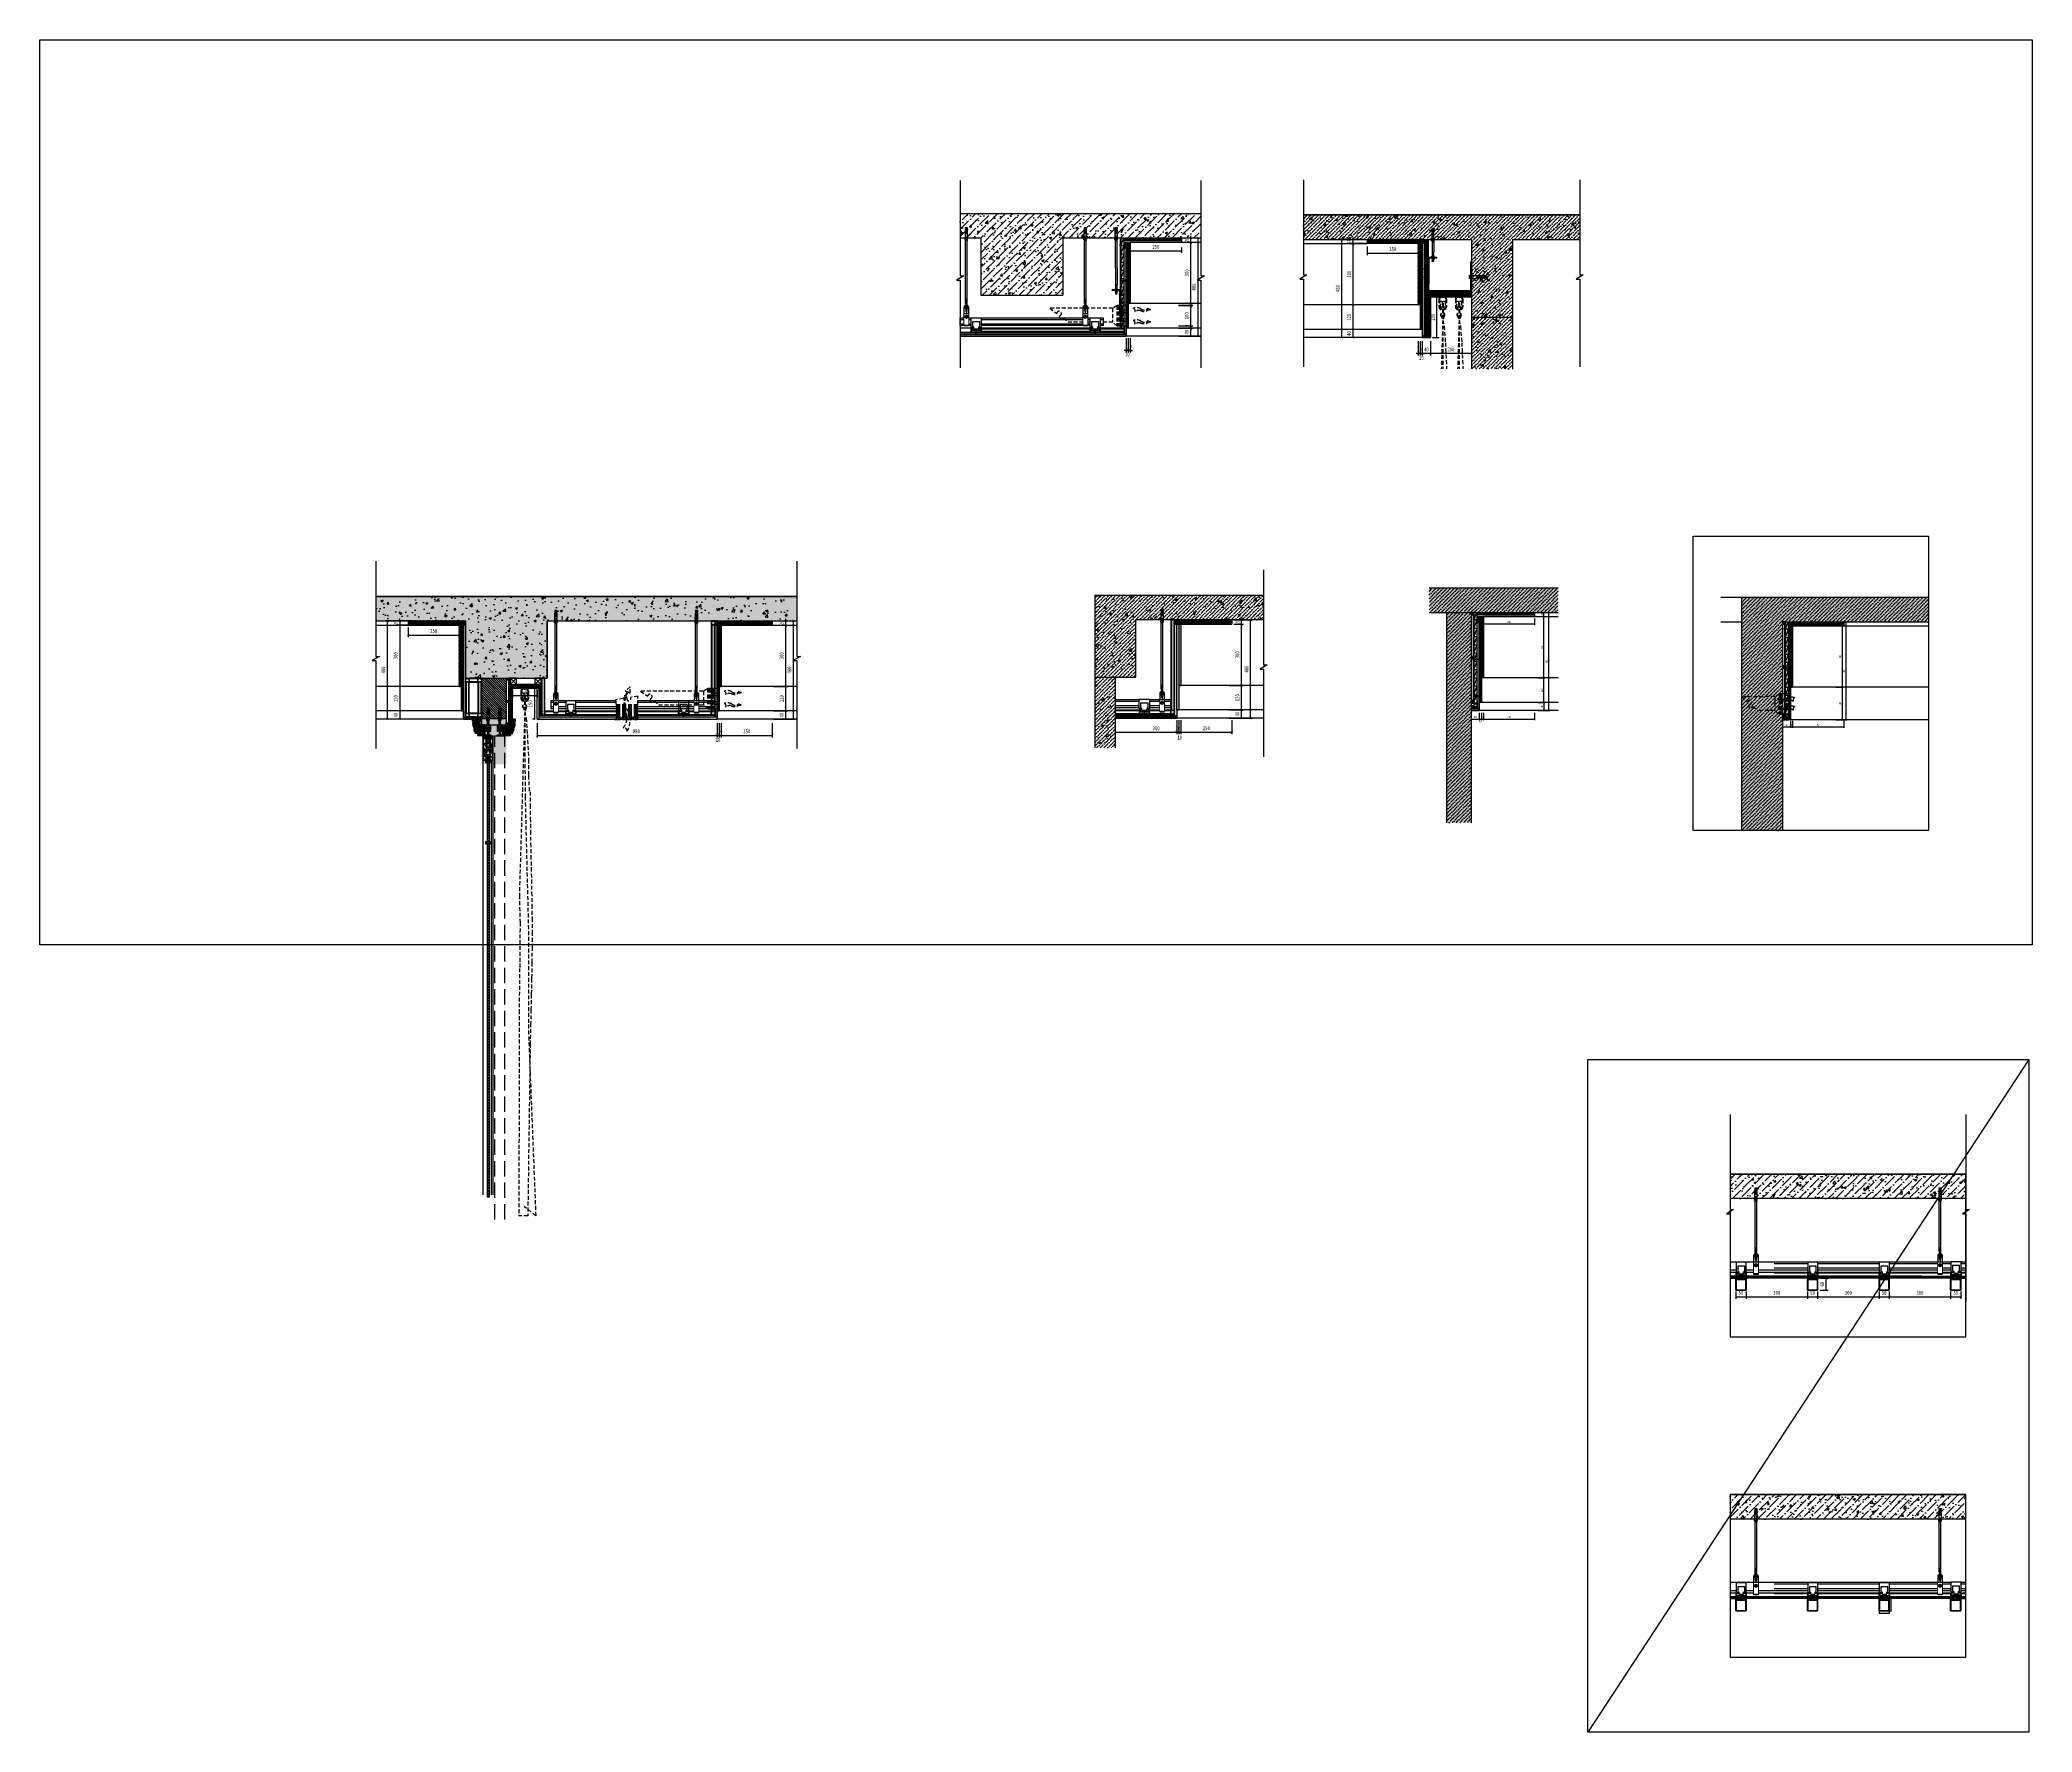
# Model space of a CAD drawing. Header units: millimetres. Extents: x 413534 to 445094, y -245300 to -235817.
# Drawn here: x 413534 to 423273, y -244088 to -235817 of the extents above; entities that cross this region are included whole.
import ezdxf
from ezdxf.xclip import XClip

# ---------------------------------------------------------------- set-up
doc = ezdxf.new("R2010")
doc.units = ezdxf.units.MM
doc.header["$LTSCALE"] = 150
doc.header["$MEASUREMENT"] = 0
for name, pattern in [('CENTER', [50.8, 31.75, -6.35, 6.35, -6.35]), ('DASH', [0.35, 0.25, -0.1]), ('DASHED', [19.05, 12.7, -6.35]), ('DASHEDX2', [38.1, 25.4, -12.7]), ('M-DASHED', [3.75, 2.5, -1.25])]:
    doc.linetypes.add(name, pattern=pattern)
for name, color, linetype in [('0-bh(填充)', 251, 'Continuous'), ('05', 8, 'Continuous'), ('1-LIGHT', 136, 'Continuous'), ('2-NORM', 3, 'Continuous'), ('4-Fine(立面细线)', 251, 'Continuous'), ('4-Norm(立面正常)', 134, 'Continuous'), ('4-Wide(立面宽线)', 4, 'Continuous'), ('8', 8, 'Continuous'), ('A-土建墙（含管井、立管）', 6, 'Continuous'), ('A-土建柱', 6, 'Continuous'), ('D-节点填充', 250, 'Continuous'), ('D-造型细线', 146, 'Continuous'), ('DRT', 7, 'Continuous'), ('E-楼板、墙体', 6, 'Continuous'), ('E-立面填充', 250, 'Continuous'), ('E-立面活动家具', 22, 'DASHED'), ('E-立面轮廓线', 4, 'Continuous'), ('E-立面造型线', 3, 'Continuous'), ('E-顶面轮廓线', 4, 'Continuous'), ('F-地坪填充', 250, 'Continuous'), ('IEL-Furn', 1, 'M-DASHED'), ('IRC-18Norm', 30, 'Continuous'), ('PM-FURN-M', 3, 'Continuous'), ('PM-WALL', 2, 'Continuous'), ('PM-WALL-HAT', 8, 'Continuous'), ('PUB_DIM', 8, 'Continuous'), ('W-尺寸', 5, 'Continuous'), ('完成面-石材', 55, 'Continuous')]:
    doc.layers.add(name, color=color, linetype=linetype)
doc.layers.add('DEFPOINTS(视图框)', color=250, linetype='Continuous', plot=False)
doc.styles.add('DIM', font='SimSun.ttf', dxfattribs={"width": 0.7})
doc.dimstyles.new('10', dxfattribs={"dimscale": 10, "dimtxt": 2, "dimasz": 1, "dimexe": 1, "dimexo": 1, "dimgap": 1, "dimtad": 1, "dimdec": 0, "dimzin": 0, "dimdsep": 46, "dimtxsty": 'DIM', "dimblk": 'ARCHTICK', "dimcen": 0, "dimclrd": 5, "dimclre": 5, "dimclrt": 35, "dimadec": 0, "dimazin": 0, "dimtfac": 0.5, "dimtdec": 0, "dimtix": 1, "dimtmove": 2, "dimatfit": 2, "dimldrblk": 'A', "dimfxl": 0, "dimtolj": 1, "dimtzin": 0, "dimlwd": -1, "dimlwe": -1, "dimarcsym": 0})
doc.dimstyles.new('2', dxfattribs={"dimscale": 2, "dimtxt": 2, "dimasz": 1, "dimexe": 1, "dimexo": 1, "dimgap": 1, "dimtad": 1, "dimdec": 0, "dimzin": 0, "dimdsep": 46, "dimtxsty": 'DIM', "dimblk": 'ARCHTICK', "dimcen": 0, "dimclrd": 5, "dimclre": 5, "dimclrt": 35, "dimadec": 0, "dimazin": 0, "dimtfac": 0.5, "dimtdec": 0, "dimtix": 1, "dimtmove": 2, "dimatfit": 2, "dimldrblk": 'A', "dimfxl": 0, "dimtolj": 1, "dimtzin": 0, "dimlwd": -1, "dimlwe": -1, "dimarcsym": 0})
doc.dimstyles.new('5', dxfattribs={"dimscale": 5, "dimtxt": 2, "dimasz": 1, "dimexe": 1, "dimexo": 1, "dimgap": 1, "dimtad": 1, "dimdec": 0, "dimzin": 0, "dimdsep": 46, "dimtxsty": 'DIM', "dimblk": 'ARCHTICK', "dimcen": 0, "dimclrd": 5, "dimclre": 5, "dimclrt": 35, "dimadec": 0, "dimazin": 0, "dimtfac": 0.5, "dimtdec": 0, "dimtix": 1, "dimtmove": 2, "dimatfit": 2, "dimldrblk": 'A', "dimfxl": 0, "dimtolj": 1, "dimtzin": 0, "dimlwd": -1, "dimlwe": -1, "dimarcsym": 0})
pattern_1 = [(45, (99230.191, -116521.305), (6.7351921, 24.69570433), [31.75, -6.35, 0, -6.35])]
pattern_2 = [(0, (-125.1825, 10533.2045), (3.175, 3.175), [1.5875, -4.7625]), (90, (-124.3888, 10532.4108), (-3.175, 3.175), [1.5875, -4.7625])]
pattern_3 = [(50, (420325.24, -238614.749), (18.21847, -1.59391), [1.905, -20.955]), (355, (420325.24, -238614.749), (-3.52428, 19.10566), [1.524, -16.764]), (100.451, (420326.758, -238614.882), (14.69425, 17.51167), [1.619, -17.809]), (46.1842, (420325.24, -238609.67), (27.1079, -4.20423), [2.8575, -31.4325]), (96.6356, (420327.5, -238610.02), (23.74042, 24.74256), [2.4285, -26.7135]), (351.184, (420325.24, -238609.67), (23.74046, 24.7425), [2.286, -25.146]), (21, (420327.78, -238610.939), (15.16149, -10.22655), [1.905, -20.955]), (326, (420327.78, -238610.939), (6.1802, 18.4188), [1.524, -16.764]), (71.4514, (420329.043, -238611.791), (21.34165, 8.19229), [1.619, -17.809]), (37.5, (420325.24, -238614.749), (0.30886, 8.455504), [0, -16.5608, 0, -17.018, 0, -16.8275]), (7.5, (420325.24, -238614.749), (6.681966, 10.018057), [0, -9.7028, 0, -16.1798, 0, -6.4135]), (327.5, (420319.5756, -238614.749), (13.55906, -0.572874), [0, -6.35, 0, -19.812, 0, -26.289]), (317.5, (420317.036, -238614.749), (14.81292, 2.54265), [0, -8.255, 0, -13.1572, 0, -18.669])]

# ---------------------------------------------------------------- blocks, each defined once
blk = doc.blocks.new('*U79')
at = {"color": 251, "linetype": 'DASH', "ltscale": 25}
for p, q in [((0, 30), (699, 30)), ((0, 8), (699, 8))]:
    blk.add_line(p, q, dxfattribs=at)
blk.add_lwpolyline([(0, 38), (699, 38), (699, 0), (0, 0)], close=True)
blk = doc.blocks.new('dfgd')
at = {"layer": '0-bh(填充)', "color": 250}
for p, q in [((-12335.2, 1683.4), (-12333.4, 1684)), ((-12335.2, 1682.3), (-12333.5, 1682.9)), ((-12335.2, 1681.1), (-12333.5, 1681.7)), ((-12335.2, 1679.9), (-12333.5, 1680.5)), ((-12335.2, 1678.8), (-12333.5, 1679.4)), ((-12335.2, 1677.5), (-12333.7, 1678)), ((-12335.1, 1685.7), (-12333.6, 1686.3)), ((-12335.1, 1684.6), (-12333.5, 1685.2)), ((-12335.1, 1673.4), (-12333.7, 1673.9)), ((-12335, 1686.8), (-12333.7, 1687.3)), ((-12335, 1676.9), (-12334, 1677.3)), ((-12335, 1675.8), (-12333.7, 1676.2)), ((-12335, 1674.6), (-12333.7, 1675)), ((-12335, 1672.3), (-12333.7, 1672.7)), ((-12334.9, 1687.9), (-12333.8, 1688.3)), ((-12334.9, 1683), (-12333.7, 1683.4)), ((-12334.9, 1681.8), (-12333.8, 1682.2)), ((-12334.9, 1680.6), (-12333.8, 1681)), ((-12334.9, 1679.4), (-12333.8, 1679.8)), ((-12334.9, 1678.3), (-12333.8, 1678.7)), ((-12334.9, 1676.4), (-12333.7, 1676.8)), ((-12334.9, 1675.2), (-12333.7, 1675.6)), ((-12334.9, 1674.1), (-12333.7, 1674.5)), ((-12334.9, 1672.9), (-12333.7, 1673.3)), ((-12334.8, 1688.9), (-12333.9, 1689.3)), ((-12334.8, 1686.4), (-12333.8, 1686.7)), ((-12334.8, 1685.3), (-12333.8, 1685.6)), ((-12334.8, 1684.1), (-12333.8, 1684.5)), ((-12334.7, 1688.5), (-12334, 1688.7)), ((-12334.7, 1687.4), (-12333.9, 1687.7)), ((-12334.3, 1671.9), (-12333.7, 1672.2))]:
    blk.add_line(p, q, dxfattribs=at)
at = {"layer": '4-Fine(立面细线)', "color": 251}
for p, q in [((-12335.2, 1671.6), (-12333.4, 1671.6)), ((-12333.4, 1671.6), (-12335.2, 1671.6)), ((-12333.4, 1671.6), (-12332.6, 1670.7))]:
    blk.add_line(p, q, dxfattribs=at)
for points in [[(-12333.4, 1671.6), (-12333.4, 1671.6), (-12332.6, 1670.7), (-12336.1, 1670.7), (-12335.2, 1671.6)], [(-12335.2, 1678.8), (-12335, 1678.3), (-12335.3, 1677.6), (-12335, 1677.1), (-12335.3, 1676.4)], [(-12335.3, 1674.1), (-12335, 1674.8), (-12335.3, 1675.2), (-12335, 1675.9), (-12335.3, 1676.4)], [(-12335.3, 1674.1), (-12335, 1673.6), (-12335.3, 1672.9), (-12335, 1672.4), (-12335.2, 1671.9), (-12335.2, 1671.6)], [(-12335.2, 1684.6), (-12335.2, 1684.6), (-12334.9, 1685.3), (-12335.2, 1685.7), (-12334.9, 1686.4), (-12335.2, 1686.9), (-12334.9, 1687.6), (-12335.2, 1688.1), (-12334.9, 1688.8), (-12335.2, 1689.3), (-12334.8, 1689.9), (-12335.1, 1690.4), (-12334.8, 1691.1), (-12335, 1691.5), (-12334.8, 1692.2), (-12334.9, 1692.6), (-12334.7, 1693.2), (-12334.9, 1693.7), (-12334.6, 1694.3), (-12334.8, 1694.8), (-12334.3, 1695.7), (-12333.9, 1695.1), (-12334, 1694.6), (-12333.8, 1694.1), (-12333.9, 1693.5), (-12333.7, 1693.1), (-12333.8, 1692.5), (-12333.6, 1692.1), (-12333.8, 1691.5), (-12333.5, 1691), (-12333.8, 1690.3), (-12333.4, 1689.9), (-12333.7, 1689.2), (-12333.4, 1688.7), (-12333.7, 1688), (-12333.4, 1687.5), (-12333.7, 1686.8), (-12333.4, 1686.4), (-12333.7, 1685.7), (-12333.4, 1685.2), (-12333.7, 1684.5)], [(-12335.2, 1684.6), (-12334.8, 1684.1), (-12335.2, 1683.5)], [(-12335.2, 1683.4), (-12334.9, 1683), (-12335.2, 1682.3), (-12334.9, 1681.8), (-12335.2, 1681.1)], [(-12335.2, 1681.1), (-12334.9, 1680.6), (-12335.2, 1679.9), (-12334.9, 1679.4), (-12335.2, 1678.8)], [(-12333.7, 1683.4), (-12333.5, 1682.9), (-12333.8, 1682.2), (-12333.5, 1681.7), (-12333.8, 1681)], [(-12333.8, 1681), (-12333.5, 1680.5), (-12333.8, 1679.9), (-12333.5, 1679.4), (-12333.8, 1678.7)], [(-12333.8, 1678.7), (-12333.5, 1678.2), (-12333.8, 1677.5), (-12333.5, 1677), (-12333.8, 1676.3)], [(-12333.8, 1676.3), (-12333.5, 1675.8), (-12333.8, 1675.2), (-12333.5, 1674.7), (-12333.8, 1674)], [(-12333.8, 1674), (-12333.5, 1673.5), (-12333.8, 1672.8), (-12333.5, 1672.3), (-12333.4, 1672)], [(-12333.7, 1684.5), (-12333.4, 1684), (-12333.7, 1683.4)], [(-12333.4, 1671.6), (-12333.4, 1672)]]:
    blk.add_lwpolyline(points, dxfattribs=at)
blk = doc.blocks.new('fgfgf')
at = {"layer": '0-bh(填充)'}
h = blk.add_hatch(dxfattribs=at)
h.set_pattern_fill('ANSI32', color=250, scale=0.6, style=0)
h.set_pattern_definition([(45, (-22253.386, -55437.8503), (-4.0411, 4.0411), []), (45, (-22250.692, -55437.8503), (-4.0411, 4.0411), [])])
h.paths.add_polyline_path([(-22223.4, -55408.9), (-22251.4, -55408.9), (-22251.4, -55437.9), (-22253.4, -55437.9), (-22253.4, -55406.9), (-22223.4, -55406.9)])
at = {"layer": '4-Fine(立面细线)', "color": 251}
blk.add_lwpolyline([(-22223.4, -55408.9), (-22251.4, -55408.9), (-22251.4, -55437.9), (-22253.4, -55437.9), (-22253.4, -55406.9), (-22223.4, -55406.9), (-22223.4, -55408.9)], dxfattribs=at)
blk = doc.blocks.new('BZ')
at = {"layer": 'E-立面造型线', "color": 146}
for p, q in [((0, 915.2), (0, 449.8)), ((17.3, 449.8), (-17.7, 429.2)), ((-17.7, 429.2), (0, 429.2)), ((0, 449.8), (17.3, 449.8)), ((0, 429.2), (0, 0))]:
    blk.add_line(p, q, dxfattribs=at)
blk = doc.blocks.new('g434t')
at = {"layer": '4-Fine(立面细线)', "color": 251, "linetype": 'DASHEDX2', "ltscale": 0.02}
for p, q in [((2366, 1134), (2366, 1120)), ((2366, 1134), (2371, 1131)), ((2366, 1120), (2371, 1123)), ((2371, 1135), (2371, 1131)), ((2406, 1131), (2371, 1131)), ((2406, 1129), (2371, 1129)), ((2371, 1129), (2371, 1125)), ((2371, 1125), (2406, 1125)), ((2371, 1123), (2406, 1123)), ((2371, 1123), (2371, 1119)), ((2426, 1133), (2381, 1133)), ((2381, 1121), (2426, 1121)), ((2406, 1129), (2406, 1131)), ((2406, 1123), (2406, 1125)), ((2426, 1121), (2426, 1133)), ((2436, 1133), (2435, 1132)), ((2436, 1121), (2435, 1121)), ((2442, 1135), (2437, 1135)), ((2441, 1131), (2437, 1131)), ((2437, 1123), (2442, 1123)), ((2441, 1119), (2437, 1119)), ((2442, 1133), (2443, 1132)), ((2442, 1121), (2443, 1122)), ((2446, 1132), (2443, 1132)), ((2443, 1132), (2443, 1122)), ((2443, 1122), (2446, 1122)), ((2447, 1131), (2446, 1132)), ((2446, 1122), (2446, 1132)), ((2447, 1123), (2446, 1122)), ((2447, 1131), (2447, 1123))]:
    blk.add_line(p, q, dxfattribs=at)
for points in [[(2431, 1122), (2431, 1132), (2426, 1132), (2426, 1122)], [(2431, 1117), (2433, 1117), (2433, 1137), (2431, 1137)], [(2433, 1121), (2435, 1121), (2435, 1133), (2433, 1133)]]:
    blk.add_lwpolyline(points, close=True, dxfattribs=at)
for centre, radius, start, end in [((2406, 1282), 152, 256.7643, 260.6158), ((2406, 971), 152, 99.3842, 103.2357), ((2439, 1133), 3.34, 144.3427, 217.9547), ((2448, 1127), 12.2, 160.3368, 198.504), ((2439, 1121), 3.34, 144.3427, 217.9547), ((2439, 1133), 3.34, 322.0453, 35.6573), ((2430, 1127), 12.2, 341.496, 19.6632), ((2439, 1121), 3.34, 322.0453, 35.6573)]:
    blk.add_arc(centre, radius, start, end, dxfattribs=at)
blk = doc.blocks.new('*U78')
blk.add_lwpolyline([(0, 0), (721.3, 0), (721.3, 19), (0, 19)], close=True)
at = {"color": 251, "linetype": 'DASH', "ltscale": 25}
for points in [[(721.3, 16), (0, 16)], [(0, 3), (721.3, 3)]]:
    blk.add_lwpolyline(points, dxfattribs=at)
blk = doc.blocks.new('A$C2A732D7B')
blk.add_wipeout([(25, 10), (25, 29), (20, 29), (20, 26), (16.5, 26), (16.5, 31), (25, 34), (25, 80), (-25, 80), (-25, 34), (-16.5, 31), (-16.5, 26), (-20, 26), (-20, 29), (-25, 29), (-25, 10), (-12, 10), (-9, 11), (-6, 10), (-3, 11), (0, 10), (3, 11), (6, 10), (9, 11), (12, 10)])
for points in [[(-25, 80), (-25, 34), (-16.5, 31), (-16.5, 26), (-24.5, 26), (-24.5, 18), (24.5, 18), (24.5, 26), (16.5, 26), (16.5, 31), (25, 34), (25, 80)], [(20.5, 26), (20, 26), (20, 29), (25, 29), (25, 10), (12, 10), (9, 11), (6, 10), (3, 11), (0, 10), (-3, 11), (-6, 10), (-9, 11), (-12, 10), (-25, 10), (-25, 29), (-20, 29), (-20, 26), (-20.5, 26), (-20.5, 28.5), (-24.5, 28.5), (-24.5, 10.5), (-12.1, 10.5), (-9, 11.5), (-6, 10.5), (-3, 11.5), (0, 10.5), (3, 11.5), (6, 10.5), (9, 11.5), (12.1, 10.5), (24.5, 10.5), (24.5, 28.5), (20.5, 28.5)]]:
    blk.add_lwpolyline(points, close=True)
at = {"color": 251}
blk.add_lwpolyline([(-17, 61.3), (-17, 36.9), (-11.5, 33.9), (-11.5, 24), (11.5, 24), (11.5, 33.9), (17, 36.9), (17, 61.3)], close=True, dxfattribs=at)
at = {"color": 251, "ltscale": 0.1}
blk.add_lwpolyline([(-1.2, 17.5), (-0.7, 18.4), (-1.1, 19.1), (-0.7, 20), (-0.9, 20.6), (-0.6, 21.5), (-0.8, 22.2), (-0.5, 23), (-0.7, 23.7), (0, 25), (0.6, 24.2), (0.5, 23.4), (0.7, 22.7), (0.6, 21.9), (0.9, 21.3), (0.7, 20.5), (1, 19.9), (0.7, 19), (1.2, 18.3), (0.8, 17.3), (1.2, 16.7), (0.9, 15.7), (1.2, 15), (0.8, 14), (1.2, 13.3), (0.8, 12.4), (1.2, 11.7), (0.8, 10.7), (1.2, 10), (0.8, 9.1), (1.2, 8.3), (1.2, 1.4), (2.5, 0), (-2.5, 0), (-1.2, 1.4), (-1.2, 9.1), (-1.2, 9.1), (-0.8, 10.1), (-1.2, 10.8), (-0.8, 11.8), (-1.2, 12.5), (-0.8, 13.4), (-1.2, 14.1), (-0.8, 15.1), (-1.2, 15.8), (-0.7, 16.8)], close=True, dxfattribs=at)
blk = doc.blocks.new('*U80')
at = {"ltscale": 0.3}
for p, q in [((-4, 111), (-4, 416)), ((4, 110.2), (4, 416))]:
    blk.add_line(p, q, dxfattribs=at)
for p, q in [((4, 110.2), (-4, 111)), ((4, 107), (-4, 107.8)), ((-3.2, 109.3), (3.2, 108.7))]:
    blk.add_line(p, q)
blk.add_lwpolyline([(10, -2), (10, 93), (-10, 93), (-10, -2)], close=True)
blk.add_wipeout([(-10, 58), (10, 58), (10, -2), (-10, -2)])
for p, q in [((4, 103.8), (-4, 104.6)), ((4, 100.6), (-4, 101.4)), ((-3.6, 97.6), (-3.6, 93.6)), ((-3.2, 106.1), (3.2, 105.5)), ((-3.2, 102.9), (3.2, 102.3)), ((-3.2, 99.7), (3.2, 99.1)), ((3.6, 97.6), (3.6, 93.6)), ((10, 91), (-10, 91)), ((-10, 58), (10, 58)), ((4, 81.4), (-4, 80.6)), ((4, 78.2), (-4, 77.4)), ((4, 75), (-4, 74.2)), ((4, 71.8), (-4, 71)), ((-3.6, 84.4), (-3.6, 88.4)), ((3.2, 70), (-3.5, 70)), ((-3.2, 82.3), (3.2, 82.9)), ((-3.2, 79.1), (3.2, 79.7)), ((-3.2, 75.9), (3.2, 76.5)), ((-3.2, 72.7), (3.2, 73.3)), ((3.6, 84.4), (3.6, 88.4))]:
    blk.add_line(p, q)
at = {"color": 251, "linetype": 'CENTER', "ltscale": 3}
for p, q in [((0, 130.4), (0, 62.8)), ((7.4, 43), (-7.4, 43)), ((0, 35.6), (0, 50.4))]:
    blk.add_line(p, q, dxfattribs=at)
at = {"color": 251, "linetype": 'DASH', "ltscale": 15}
blk.add_line((-10, 0), (10, 0), dxfattribs=at)
for points in [[(3.6, 98.2), (-4, 98.2), (-5.4, 98.2, 0.22641), (-7.2, 97.5), (-7.2, 93.7, 0.193582), (-5.3, 93), (-3.4, 93), (3.4, 93), (5.3, 93, 0.201578), (7.2, 93.7), (7.2, 97.5, 0.203722), (5.4, 98.2)], [(3.6, 83.8), (-4, 83.8), (-5.4, 83.8, -0.22641), (-7.2, 84.5), (-7.2, 88.3, -0.193582), (-5.3, 89), (-3.4, 89), (3.4, 89), (5.3, 89, -0.201578), (7.2, 88.3), (7.2, 84.5, -0.203722), (5.4, 83.8)]]:
    blk.add_lwpolyline(points, format="xyb", close=True)
for points in [[(-5.3, 98.2, -0.219294), (-3.6, 97.6, -0.173205), (3.6, 97.6, -0.102242), (5.3, 98.2)], [(-5.3, 93, 0.219294), (-3.6, 93.6, 0.173205), (3.6, 93.6, 0.102242), (5.3, 93)], [(-5.3, 89, -0.219294), (-3.6, 88.4, -0.173205), (3.6, 88.4, -0.102242), (5.3, 89)], [(-5.3, 83.8, 0.219294), (-3.6, 84.4, 0.173205), (3.6, 84.4, 0.102242), (5.3, 83.8)]]:
    blk.add_lwpolyline(points, format="xyb")
for points in [[(-4, 98.2), (-3.2, 99.7), (-4, 101.4), (-3.2, 102.9), (-4, 104.6), (-3.2, 106.1), (-4, 107.8), (-3.2, 109.3), (-4, 111)], [(3.6, 98.2), (3.2, 99.1), (4, 100.6), (3.2, 102.3), (4, 103.8), (3.2, 105.5), (4, 107), (3.2, 108.7), (4, 110.2)], [(7.2, 91), (7.2, 89), (-7.2, 89), (-7.2, 91)], [(-3.5, 70), (-4, 71), (-3.2, 72.7), (-4, 74.2), (-3.2, 75.9), (-4, 77.4), (-3.2, 79.1), (-4, 80.6), (-3.2, 82.3), (-4, 83.8)], [(3.6, 83.8), (3.2, 82.9), (4, 81.4), (3.2, 79.7), (4, 78.2), (3.2, 76.5), (4, 75), (3.2, 73.3), (4, 71.8), (3.2, 70)]]:
    blk.add_lwpolyline(points)
blk.add_lwpolyline([(0, 51.3), (-7.2, 47.1), (-7.2, 38.8), (0, 34.6), (7.2, 38.8), (7.2, 47.1)], close=True)
blk.add_circle((0, 42.9), 4.62)
blk = doc.blocks.new('DD1')
at = {"layer": 'E-顶面轮廓线'}
for p, q in [((20, 460), (20, 160)), ((20, 460), (270, 460)), ((270, 480), (270, 460)), ((10, 160), (10, 40)), ((10, 160), (20, 160)), ((0, 40), (0, 0)), ((0, 40), (10, 40))]:
    blk.add_line(p, q, dxfattribs=at)
blk = doc.blocks.new('*U83')
blk.add_lwpolyline([(0, 0), (811.9, 0), (811.9, 19), (0, 19)], close=True)
at = {"color": 251, "linetype": 'DASH', "ltscale": 25}
for points in [[(811.9, 16), (0, 16)], [(0, 3), (811.9, 3)]]:
    blk.add_lwpolyline(points, dxfattribs=at)
blk = doc.blocks.new('*U84')
at = {"color": 251, "linetype": 'DASH', "ltscale": 25}
for p, q in [((0, 30), (782.9, 30)), ((0, 8), (782.9, 8))]:
    blk.add_line(p, q, dxfattribs=at)
blk.add_lwpolyline([(0, 38), (782.9, 38), (782.9, 0), (0, 0)], close=True)
blk = doc.blocks.new('*U216')
blk.add_lwpolyline([(0, 0), (422, 0), (422, 19), (0, 19)], close=True)
at = {"color": 251, "linetype": 'DASH', "ltscale": 25}
for points in [[(422, 16), (0, 16)], [(0, 3), (422, 3)]]:
    blk.add_lwpolyline(points, dxfattribs=at)
blk = doc.blocks.new('*U86')
at = {"ltscale": 0.3}
for p, q in [((-4, 111), (-4, 436)), ((4, 110.2), (4, 436))]:
    blk.add_line(p, q, dxfattribs=at)
for p, q in [((4, 110.2), (-4, 111)), ((4, 107), (-4, 107.8)), ((-3.2, 109.3), (3.2, 108.7))]:
    blk.add_line(p, q)
blk.add_lwpolyline([(10, -2), (10, 93), (-10, 93), (-10, -2)], close=True)
blk.add_wipeout([(-10, 58), (10, 58), (10, -2), (-10, -2)])
for p, q in [((4, 103.8), (-4, 104.6)), ((4, 100.6), (-4, 101.4)), ((-3.6, 97.6), (-3.6, 93.6)), ((-3.2, 106.1), (3.2, 105.5)), ((-3.2, 102.9), (3.2, 102.3)), ((-3.2, 99.7), (3.2, 99.1)), ((3.6, 97.6), (3.6, 93.6)), ((10, 91), (-10, 91)), ((-10, 58), (10, 58)), ((4, 81.4), (-4, 80.6)), ((4, 78.2), (-4, 77.4)), ((4, 75), (-4, 74.2)), ((4, 71.8), (-4, 71)), ((-3.6, 84.4), (-3.6, 88.4)), ((3.2, 70), (-3.5, 70)), ((-3.2, 82.3), (3.2, 82.9)), ((-3.2, 79.1), (3.2, 79.7)), ((-3.2, 75.9), (3.2, 76.5)), ((-3.2, 72.7), (3.2, 73.3)), ((3.6, 84.4), (3.6, 88.4))]:
    blk.add_line(p, q)
at = {"color": 251, "linetype": 'CENTER', "ltscale": 3}
for p, q in [((0, 130.4), (0, 62.8)), ((7.4, 43), (-7.4, 43)), ((0, 35.6), (0, 50.4))]:
    blk.add_line(p, q, dxfattribs=at)
at = {"color": 251, "linetype": 'DASH', "ltscale": 15}
blk.add_line((-10, 0), (10, 0), dxfattribs=at)
for points in [[(3.6, 98.2), (-4, 98.2), (-5.4, 98.2, 0.22641), (-7.2, 97.5), (-7.2, 93.7, 0.193582), (-5.3, 93), (-3.4, 93), (3.4, 93), (5.3, 93, 0.201578), (7.2, 93.7), (7.2, 97.5, 0.203722), (5.4, 98.2)], [(3.6, 83.8), (-4, 83.8), (-5.4, 83.8, -0.22641), (-7.2, 84.5), (-7.2, 88.3, -0.193582), (-5.3, 89), (-3.4, 89), (3.4, 89), (5.3, 89, -0.201578), (7.2, 88.3), (7.2, 84.5, -0.203722), (5.4, 83.8)]]:
    blk.add_lwpolyline(points, format="xyb", close=True)
for points in [[(-5.3, 98.2, -0.219294), (-3.6, 97.6, -0.173205), (3.6, 97.6, -0.102242), (5.3, 98.2)], [(-5.3, 93, 0.219294), (-3.6, 93.6, 0.173205), (3.6, 93.6, 0.102242), (5.3, 93)], [(-5.3, 89, -0.219294), (-3.6, 88.4, -0.173205), (3.6, 88.4, -0.102242), (5.3, 89)], [(-5.3, 83.8, 0.219294), (-3.6, 84.4, 0.173205), (3.6, 84.4, 0.102242), (5.3, 83.8)]]:
    blk.add_lwpolyline(points, format="xyb")
for points in [[(-4, 98.2), (-3.2, 99.7), (-4, 101.4), (-3.2, 102.9), (-4, 104.6), (-3.2, 106.1), (-4, 107.8), (-3.2, 109.3), (-4, 111)], [(3.6, 98.2), (3.2, 99.1), (4, 100.6), (3.2, 102.3), (4, 103.8), (3.2, 105.5), (4, 107), (3.2, 108.7), (4, 110.2)], [(7.2, 91), (7.2, 89), (-7.2, 89), (-7.2, 91)], [(-3.5, 70), (-4, 71), (-3.2, 72.7), (-4, 74.2), (-3.2, 75.9), (-4, 77.4), (-3.2, 79.1), (-4, 80.6), (-3.2, 82.3), (-4, 83.8)], [(3.6, 83.8), (3.2, 82.9), (4, 81.4), (3.2, 79.7), (4, 78.2), (3.2, 76.5), (4, 75), (3.2, 73.3), (4, 71.8), (3.2, 70)]]:
    blk.add_lwpolyline(points)
blk.add_lwpolyline([(0, 51.3), (-7.2, 47.1), (-7.2, 38.8), (0, 34.6), (7.2, 38.8), (7.2, 47.1)], close=True)
blk.add_circle((0, 42.9), 4.62)
blk = doc.blocks.new('*U87')
blk.add_lwpolyline([(0, 0), (42, 0), (42, 19), (0, 19)], close=True)
at = {"color": 251, "linetype": 'DASH', "ltscale": 25}
for points in [[(42, 16), (0, 16)], [(0, 3), (42, 3)]]:
    blk.add_lwpolyline(points, dxfattribs=at)
blk = doc.blocks.new('*U89')
blk.add_lwpolyline([(0, 0), (42, 0), (42, 19), (0, 19)], close=True)
at = {"color": 251, "linetype": 'DASH', "ltscale": 25}
for points in [[(42, 16), (0, 16)], [(0, 3), (42, 3)]]:
    blk.add_lwpolyline(points, dxfattribs=at)
blk = doc.blocks.new('*U88')
blk.add_lwpolyline([(0, 0), (152, 0), (152, 19), (0, 19)], close=True)
at = {"color": 251, "linetype": 'DASH', "ltscale": 25}
for points in [[(152, 16), (0, 16)], [(0, 3), (152, 3)]]:
    blk.add_lwpolyline(points, dxfattribs=at)
blk = doc.blocks.new('*U90')
at = {"layer": 'D-节点填充'}
h = blk.add_hatch(dxfattribs=at)
h.set_pattern_fill('CORK', color=256, scale=25)
h.set_pattern_definition([(360, (365.228, 9), (8e-16, 3.125), []), (135, (366.7905, 7.4375), (-6.25, -6.25), [4.41942, -4.41942]), (135, (367.572, 7.4375), (-6.25, -6.25), [4.41942, -4.41942]), (135, (368.353, 7.4375), (-6.25, -6.25), [4.41942, -4.41942])])
h.paths.add_polyline_path([(0, 18), (0, 0), (470, 0), (470, 18)])
blk.add_lwpolyline([(0, 18), (0, 0), (470, 0), (470, 18)], close=True)
blk = doc.blocks.new('*U85')
blk.add_lwpolyline([(0, 0), (441, 0), (441, 19), (0, 19)], close=True)
at = {"color": 251, "linetype": 'DASH', "ltscale": 25}
for points in [[(441, 16), (0, 16)], [(0, 3), (441, 3)]]:
    blk.add_lwpolyline(points, dxfattribs=at)
blk = doc.blocks.new('*U91')
blk.add_lwpolyline([(0, 0), (271, 0), (271, 19), (0, 19)], close=True)
at = {"color": 251, "linetype": 'DASH', "ltscale": 25}
for points in [[(271, 16), (0, 16)], [(0, 3), (271, 3)]]:
    blk.add_lwpolyline(points, dxfattribs=at)
blk = doc.blocks.new('*U92')
at = {"color": 251, "linetype": 'DASH', "ltscale": 25}
for p, q in [((0, 30), (271.1, 30)), ((0, 8), (271.1, 8))]:
    blk.add_line(p, q, dxfattribs=at)
blk.add_lwpolyline([(0, 38), (271.1, 38), (271.1, 0), (0, 0)], close=True)
blk = doc.blocks.new('QBLOCK2009062415473686')
at = {"color": 251}
for p, q in [((-2, 2), (-1, 1)), ((-2, 2), (-1, 2)), ((-2, 2), (-1, 1)), ((-2, 2), (-1, 2)), ((-1, 8), (0, 7)), ((-1, 8), (0, 8)), ((-1, 6), (0, 7)), ((-1, 5), (1, 6)), ((-1, 6), (-1, 5)), ((-1, 6), (-1, 6)), ((-1, 4), (-1, 5)), ((-1, 3), (1, 4)), ((-1, 4), (-1, 3)), ((-1, 4), (-1, 4)), ((-1, 2), (-1, 3)), ((-1, 3), (-1, 3)), ((-1, 1), (1, 2)), ((-1, 0), (-1, 2)), ((-1, -1), (1, 0)), ((0, 8), (0, 10)), ((0, 8), (0, 10)), ((0, 7), (0, 8)), ((1, 8), (0, 8)), ((1, 8), (0, 8)), ((0, 6), (0, 8)), ((1, 4), (0, 6)), ((1, 6), (1, 6)), ((1, 6), (1, 6)), ((1, 4), (1, 4)), ((1, 4), (1, 4)), ((1, 3), (1, 4)), ((1, 3), (1, 2)), ((2, 2), (1, 3)), ((2, 2), (1, 3)), ((2, 2), (1, 2)), ((1, 2), (1, 0)), ((2, 2), (1, 2)), ((2, 0), (1, 1)), ((2, 0), (1, 0)), ((1, 0), (1, -2)), ((-3, -10), (-3, -9)), ((3, -9), (-3, -9)), ((3, -10), (-3, -10)), ((-2, 0), (-1, -1)), ((-2, 0), (-1, 0)), ((-2, -3), (-1, -2)), ((-2, -3), (-1, -2)), ((-2, -3), (-1, -3)), ((-2, -3), (-1, -3)), ((-2, -5), (-1, -4)), ((-2, -5), (-1, -5)), ((-1, -2), (-1, -1)), ((-1, -3), (1, -2)), ((-1, -3), (1, -2)), ((-1, -4), (-1, -3)), ((-1, -5), (1, -4)), ((-1, -5), (-1, -5)), ((2, -2), (1, -1)), ((2, -2), (1, -1)), ((1, -1), (1, -2)), ((2, -2), (1, -2)), ((1, -2), (1, -4)), ((2, -2), (1, -2)), ((2, -4), (1, -4)), ((2, -4), (1, -4)), ((1, -4), (1, -5)), ((3, -10), (3, -9))]:
    blk.add_line(p, q, dxfattribs=at)
for centre, start, end in [((-5, -5), 291.3837, 359.0609), ((5, -5), 180.9392, 248.6164)]:
    blk.add_arc(centre, 3.94, start, end, dxfattribs=at)
blk = doc.blocks.new('SDSDGG')
at = {"color": 134}
blk.add_line((157317, -129996.9), (157325, -129996.9), dxfattribs=at)
blk.add_lwpolyline([(157300.3, -130151.3), (157303.3, -130151.3), (157303.3, -130024.3), (157340.3, -130024.3)], dxfattribs=at)
at = {"layer": '4-Fine(立面细线)', "color": 251}
for p, q in [((157317.5, -129996.9), (157317, -129997)), ((157325, -129999), (157317, -129999.6)), ((157325, -130001.6), (157317, -130002.3)), ((157325, -130004.3), (157317, -130005)), ((157318.5, -130004.8), (157317, -130005)), ((157317.6, -129998.2), (157324.3, -129997.7)), ((157317.6, -130000.9), (157324.3, -130000.4)), ((157317.6, -130003.6), (157324.3, -130003)), ((157325, -130007), (157317, -130007.6)), ((157325, -130009.6), (157317, -130010.3)), ((157325, -130012.3), (157317, -130013)), ((157325, -130015), (157317, -130015.6)), ((157318.5, -130030.3), (157317, -130030.4)), ((157325, -130032.4), (157317, -130033.1)), ((157325, -130035.1), (157317, -130035.7)), ((157325, -130037.7), (157317, -130038.4)), ((157325, -130040.4), (157317, -130041.1)), ((157317.6, -130006.2), (157324.3, -130005.7)), ((157317.6, -130008.9), (157324.3, -130008.4)), ((157317.6, -130011.6), (157324.3, -130011)), ((157317.6, -130014.2), (157324.3, -130013.7)), ((157317.6, -130031.7), (157324.3, -130031.1)), ((157317.6, -130034.4), (157324.3, -130033.8)), ((157317.6, -130037), (157324.3, -130036.5)), ((157317.6, -130039.7), (157324.3, -130039.1))]:
    blk.add_line(p, q, dxfattribs=at)
at = {"layer": '4-Fine(立面细线)', "color": 134}
for p, q in [((157327, -130016.3), (157315, -130016.3)), ((157315, -130021.3), (157315, -130016.3)), ((157315, -130025.3), (157315, -130030.3)), ((157327, -130021.3), (157327, -130016.3)), ((157327, -130025.3), (157327, -130030.3))]:
    blk.add_line(p, q, dxfattribs=at)
at = {"layer": '4-Norm(立面正常)', "color": 134}
for p, q in [((157317, -129933), (157317, -129996.9)), ((157325, -129933), (157325, -129996.9)), ((157300.3, -130151.3), (157300.3, -130021.3)), ((157300.3, -130021.3), (157340.3, -130021.3)), ((157314, -130025.3), (157314, -130024.3)), ((157314, -130025.3), (157328, -130025.3)), ((157327, -130030.3), (157315, -130030.3)), ((157324.4, -130041.7), (157317.3, -130041.7)), ((157318.5, -130021.3), (157318.5, -130016.3)), ((157318.5, -130025.3), (157318.5, -130030.3)), ((157323.5, -130021.3), (157323.5, -130016.3)), ((157323.5, -130025.3), (157323.5, -130030.3)), ((157328, -130025.3), (157328, -130024.3)), ((157340.3, -130024.3), (157340.3, -130021.3))]:
    blk.add_line(p, q, dxfattribs=at)
for points in [[(157317, -129996.9), (157317, -129997), (157317.6, -129998.2), (157317, -129999.6), (157317.6, -130000.9), (157317, -130002.3), (157317.6, -130003.6), (157317, -130005), (157317.6, -130006.2), (157317, -130007.6), (157317.6, -130008.9), (157317, -130010.3), (157317.6, -130011.6), (157317, -130013), (157317.6, -130014.2), (157317, -130015.6), (157317.3, -130016.3)], [(157324.7, -129996.9), (157324.3, -129997.7), (157325, -129999), (157324.3, -130000.4), (157325, -130001.6), (157324.3, -130003), (157325, -130004.3), (157324.3, -130005.7), (157325, -130007), (157324.3, -130008.4), (157325, -130009.6), (157324.3, -130011), (157325, -130012.3), (157324.3, -130013.7), (157325, -130015), (157324.4, -130016.3)], [(157317, -130030.3), (157317, -130030.4), (157317.6, -130031.7), (157317, -130033.1), (157317.6, -130034.4), (157317, -130035.7), (157317.6, -130037), (157317, -130038.4), (157317.6, -130039.7), (157317, -130041.1), (157317.3, -130041.7)], [(157317.3, -130041.7), (157317, -130041.1), (157317.6, -130039.7), (157317, -130038.4), (157317.3, -130037.7)], [(157324.7, -130030.3), (157324.3, -130031.1), (157325, -130032.4), (157324.3, -130033.8), (157325, -130035.1), (157324.3, -130036.5), (157325, -130037.7), (157324.3, -130039.1), (157325, -130040.4), (157324.4, -130041.7)], [(157325, -130037.7), (157324.3, -130039.1), (157325, -130040.4), (157324.4, -130041.7)]]:
    blk.add_lwpolyline(points, dxfattribs=at)
at = {"layer": '4-Fine(立面细线)', "color": 1, "xscale": 0.8, "yscale": 0.8, "zscale": 0.8, "rotation": 270}
blk.add_blockref('g434t', (156419.7, -127988.1), dxfattribs=at)
blk = doc.blocks.new('A$C43B65ECE')
at = {"layer": '4-Fine(立面细线)', "color": 251}
for p, q in [((0, 13.1), (0, 2.9)), ((0, 6), (0, 10)), ((48.5, 9), (0, 9)), ((48.5, 7), (0, 7)), ((50.7, 15.5), (48.5, 13.1)), ((50.7, 0.5), (48.5, 2.9)), ((78.5, 15.5), (50.7, 15.5)), ((78.5, 0.5), (50.7, 0.5)), ((81.5, 13.8), (78.5, 12.5)), ((81.5, 2.2), (78.5, 3.5)), ((85.5, 16), (81.5, 13.8)), ((85.5, 0), (81.5, 2.2)), ((85.5, 0), (85.5, 16))]:
    blk.add_line(p, q, dxfattribs=at)
for points in [[(9.7, 13.1), (4.4, 13.1), (5.2, 15.3), (4.9, 15.9), (4.1, 16), (0, 13.1)], [(9.7, 2.9), (4.4, 2.9), (5.2, 0.7), (4.9, 0.1), (4.1, 0), (0, 2.9)], [(19.4, 13.1), (14.1, 13.1), (14.9, 15.3), (14.6, 15.9), (13.8, 16), (9.7, 13.1)], [(19.4, 2.9), (14.1, 2.9), (14.9, 0.7), (14.6, 0.1), (13.8, 0), (9.7, 2.9)], [(29.1, 13.1), (23.8, 13.1), (24.6, 15.3), (24.3, 15.9), (23.5, 16), (19.4, 13.1)], [(29.1, 2.9), (23.8, 2.9), (24.6, 0.7), (24.3, 0.1), (23.5, 0), (19.4, 2.9)], [(38.8, 13.1), (33.5, 13.1), (34.3, 15.3), (34, 15.9), (33.2, 16), (29.1, 13.1)], [(38.8, 2.9), (33.5, 2.9), (34.3, 0.7), (34, 0.1), (33.2, 0), (29.1, 2.9)], [(48.5, 13.1), (43.2, 13.1), (44, 15.3), (43.7, 15.9), (42.9, 16), (38.8, 13.1)], [(48.5, 2.9), (43.2, 2.9), (44, 0.7), (43.7, 0.1), (42.9, 0), (38.8, 2.9)]]:
    blk.add_lwpolyline(points, dxfattribs=at)
blk = doc.blocks.new('*U105')
at = {"layer": 'D-节点填充'}
h = blk.add_hatch(dxfattribs=at)
h.set_pattern_fill('CORK', color=256, scale=25)
h.set_pattern_definition([(360, (107.228, 9), (8e-16, 3.125), []), (135, (108.7905, 7.4375), (-6.25, -6.25), [4.4194, -4.4194]), (135, (109.572, 7.4375), (-6.25, -6.25), [4.4194, -4.4194]), (135, (110.353, 7.4375), (-6.25, -6.25), [4.4194, -4.4194])])
h.paths.add_polyline_path([(0, 18), (0, 0), (212, 0), (212, 18)])
blk.add_lwpolyline([(0, 18), (0, 0), (212, 0), (212, 18)], close=True)
blk = doc.blocks.new('*U111')
at = {"color": 251, "linetype": 'DASH', "ltscale": 25}
for p, q in [((0, 30), (1270.3, 30)), ((0, 8), (1270.3, 8))]:
    blk.add_line(p, q, dxfattribs=at)
blk.add_lwpolyline([(0, 38), (1270.3, 38), (1270.3, 0), (0, 0)], close=True)
blk = doc.blocks.new('*U110')
blk.add_lwpolyline([(0, 0), (1270.7, 0), (1270.7, 19), (0, 19)], close=True)
at = {"color": 251, "linetype": 'DASH', "ltscale": 25}
for points in [[(1270.7, 16), (0, 16)], [(0, 3), (1270.7, 3)]]:
    blk.add_lwpolyline(points, dxfattribs=at)
blk = doc.blocks.new('*U112')
at = {"ltscale": 0.3}
for p, q in [((-4, 111), (-4, 368)), ((4, 110.2), (4, 368))]:
    blk.add_line(p, q, dxfattribs=at)
for p, q in [((4, 110.2), (-4, 111)), ((4, 107), (-4, 107.8)), ((-3.2, 109.3), (3.2, 108.7))]:
    blk.add_line(p, q)
blk.add_lwpolyline([(10, -2), (10, 93), (-10, 93), (-10, -2)], close=True)
blk.add_wipeout([(-10, 58), (10, 58), (10, -2), (-10, -2)])
for p, q in [((4, 103.8), (-4, 104.6)), ((4, 100.6), (-4, 101.4)), ((-3.6, 97.6), (-3.6, 93.6)), ((-3.2, 106.1), (3.2, 105.5)), ((-3.2, 102.9), (3.2, 102.3)), ((-3.2, 99.7), (3.2, 99.1)), ((3.6, 97.6), (3.6, 93.6)), ((10, 91), (-10, 91)), ((-10, 58), (10, 58)), ((4, 81.4), (-4, 80.6)), ((4, 78.2), (-4, 77.4)), ((4, 75), (-4, 74.2)), ((4, 71.8), (-4, 71)), ((-3.6, 84.4), (-3.6, 88.4)), ((3.2, 70), (-3.5, 70)), ((-3.2, 82.3), (3.2, 82.9)), ((-3.2, 79.1), (3.2, 79.7)), ((-3.2, 75.9), (3.2, 76.5)), ((-3.2, 72.7), (3.2, 73.3)), ((3.6, 84.4), (3.6, 88.4))]:
    blk.add_line(p, q)
at = {"color": 251, "linetype": 'CENTER', "ltscale": 3}
for p, q in [((0, 130.4), (0, 62.8)), ((7.4, 43), (-7.4, 43)), ((0, 35.6), (0, 50.4))]:
    blk.add_line(p, q, dxfattribs=at)
at = {"color": 251, "linetype": 'DASH', "ltscale": 15}
blk.add_line((-10, 0), (10, 0), dxfattribs=at)
for points in [[(3.6, 98.2), (-4, 98.2), (-5.4, 98.2, 0.22641), (-7.2, 97.5), (-7.2, 93.7, 0.193582), (-5.3, 93), (-3.4, 93), (3.4, 93), (5.3, 93, 0.201578), (7.2, 93.7), (7.2, 97.5, 0.203722), (5.4, 98.2)], [(3.6, 83.8), (-4, 83.8), (-5.4, 83.8, -0.22641), (-7.2, 84.5), (-7.2, 88.3, -0.193582), (-5.3, 89), (-3.4, 89), (3.4, 89), (5.3, 89, -0.201578), (7.2, 88.3), (7.2, 84.5, -0.203722), (5.4, 83.8)]]:
    blk.add_lwpolyline(points, format="xyb", close=True)
for points in [[(-5.3, 98.2, -0.219294), (-3.6, 97.6, -0.173205), (3.6, 97.6, -0.102242), (5.3, 98.2)], [(-5.3, 93, 0.219294), (-3.6, 93.6, 0.173205), (3.6, 93.6, 0.102242), (5.3, 93)], [(-5.3, 89, -0.219294), (-3.6, 88.4, -0.173205), (3.6, 88.4, -0.102242), (5.3, 89)], [(-5.3, 83.8, 0.219294), (-3.6, 84.4, 0.173205), (3.6, 84.4, 0.102242), (5.3, 83.8)]]:
    blk.add_lwpolyline(points, format="xyb")
for points in [[(-4, 98.2), (-3.2, 99.7), (-4, 101.4), (-3.2, 102.9), (-4, 104.6), (-3.2, 106.1), (-4, 107.8), (-3.2, 109.3), (-4, 111)], [(3.6, 98.2), (3.2, 99.1), (4, 100.6), (3.2, 102.3), (4, 103.8), (3.2, 105.5), (4, 107), (3.2, 108.7), (4, 110.2)], [(7.2, 91), (7.2, 89), (-7.2, 89), (-7.2, 91)], [(-3.5, 70), (-4, 71), (-3.2, 72.7), (-4, 74.2), (-3.2, 75.9), (-4, 77.4), (-3.2, 79.1), (-4, 80.6), (-3.2, 82.3), (-4, 83.8)], [(3.6, 83.8), (3.2, 82.9), (4, 81.4), (3.2, 79.7), (4, 78.2), (3.2, 76.5), (4, 75), (3.2, 73.3), (4, 71.8), (3.2, 70)]]:
    blk.add_lwpolyline(points)
blk.add_lwpolyline([(0, 51.3), (-7.2, 47.1), (-7.2, 38.8), (0, 34.6), (7.2, 38.8), (7.2, 47.1)], close=True)
blk.add_circle((0, 42.9), 4.62)
blk = doc.blocks.new('SSFF')
at = {"layer": 'D-节点填充'}
h = blk.add_hatch(dxfattribs=at)
h.set_pattern_fill('ANSI36', color=256, scale=8, style=0)
h.set_pattern_definition([(45, (421220.376, -241780.49), (13.4704, 49.3914), [63.5, -12.7, 0, -12.7])])
h.paths.add_polyline_path([(423052.9, -241480.2), (423052.9, -241360.2), (421452.9, -241360.2), (421393.3, -241360.2), (421393.3, -241480.2), (421652.9, -241480.2), (421652.9, -241480.2)])
h = blk.add_hatch(dxfattribs=at)
h.set_pattern_fill('AR-CONC', color=256, scale=0.6, style=0)
h.set_pattern_definition([(50, (421220.38, -241780.49), (109.311, -9.5635), [11.43, -125.73]), (355, (421220.38, -241780.49), (-21.146, 114.634), [9.144, -100.584]), (100.451, (421229.48, -241781.29), (88.1655, 105.07), [9.714, -106.854]), (46.184, (421220.38, -241750.01), (162.647, -25.225), [17.145, -188.595]), (96.636, (421233.93, -241752.11), (142.443, 148.455), [14.571, -160.281]), (351.184, (421220.38, -241750.01), (142.443, 148.455), [13.716, -150.876]), (21, (421235.62, -241757.63), (90.969, -61.3593), [11.43, -125.73]), (326, (421235.62, -241757.63), (37.081, 110.513), [9.144, -100.584]), (71.4514, (421243.2, -241762.74), (128.05, 49.154), [9.714, -106.854]), (37.5, (421220.376, -241780.49), (1.8532, 50.733), [0, -99.3648, 0, -102.108, 0, -100.965]), (7.5, (421220.376, -241780.49), (40.0918, 60.1083), [0, -58.2168, 0, -97.0788, 0, -38.481]), (327.5, (421186.39, -241780.49), (81.3544, -3.43725), [0, -38.1, 0, -118.872, 0, -157.734]), (317.5, (421171.15, -241780.49), (88.8775, 15.256), [0, -49.53, 0, -78.9432, 0, -112.014])])
h.paths.add_polyline_path([(423052.9, -241480.2), (423052.9, -241360.2), (421452.9, -241360.2), (421393.3, -241360.2), (421393.3, -241480.2), (421652.9, -241480.2), (421652.9, -241480.2)])
at = {"layer": 'D-造型细线', "color": 44}
for p, q in [((422175.6, -241875.2, 220.5), (422175.6, -241869.7, 220.5)), ((422175.7, -241875.2, 220.5), (422175.7, -241869.7, 220.5)), ((422175.8, -241875.2, 220.4), (422175.8, -241869.7, 220.4)), ((422175.8, -241875.2, 220.3), (422175.8, -241869.7, 220.3)), ((422177.4, -241872.2, 220.5), (422211.1, -241872.2, 220.5)), ((422191.6, -241861.1, 19.4), (422191.6, -241861.2, 19.4)), ((422191.6, -241861.1, 19.4), (422206.6, -241861.1, 199.5)), ((422206.6, -241861.2, 199.5), (422191.6, -241861.2, 19.4)), ((422206.6, -241861.1, 199.5), (422206.6, -241861.2, 199.5)), ((422220.9, -241869.7, 220.5), (422222.6, -241869.7, 220.5)), ((422220.9, -241872.2, 220.5), (422220.9, -241869.7, 220.5)), ((422222.4, -241874.2, 220.7), (422222.4, -241869.7, 220.7)), ((422222.4, -241874.2, 220.6), (422222.4, -241869.7, 220.6)), ((422222.5, -241874.2, 220.5), (422222.5, -241869.7, 220.5)), ((422222.6, -241874.2, 220.5), (422222.6, -241869.7, 220.5)), ((422525.6, -241875.2, 220.5), (422525.6, -241869.7, 220.5)), ((422525.7, -241875.2, 220.5), (422525.7, -241869.7, 220.5)), ((422525.8, -241875.2, 220.4), (422525.8, -241869.7, 220.4)), ((422525.8, -241875.2, 220.3), (422525.8, -241869.7, 220.3)), ((422527.4, -241872.2, 220.5), (422561.1, -241872.2, 220.5)), ((422541.6, -241861.3, 19.4), (422541.6, -241861.4, 19.4)), ((422541.6, -241861.3, 19.4), (422556.6, -241861.3, 199.5)), ((422556.6, -241861.4, 199.5), (422541.6, -241861.4, 19.4)), ((422556.6, -241861.3, 199.5), (422556.6, -241861.4, 199.5)), ((422570.9, -241869.7, 220.5), (422572.6, -241869.7, 220.5)), ((422570.9, -241872.2, 220.5), (422570.9, -241869.7, 220.5)), ((422572.4, -241874.2, 220.7), (422572.4, -241869.7, 220.7)), ((422572.4, -241874.2, 220.6), (422572.4, -241869.7, 220.6)), ((422572.5, -241874.2, 220.5), (422572.5, -241869.7, 220.5)), ((422572.6, -241874.2, 220.5), (422572.6, -241869.7, 220.5)), ((422875.6, -241875.2, 220.5), (422875.6, -241869.7, 220.5)), ((422875.7, -241875.2, 220.5), (422875.7, -241869.7, 220.5)), ((422875.8, -241875.2, 220.4), (422875.8, -241869.7, 220.4)), ((422875.8, -241875.2, 220.3), (422875.8, -241869.7, 220.3)), ((422877.4, -241872.2, 220.5), (422911.1, -241872.2, 220.5)), ((422891.6, -241858.3, 19.4), (422891.6, -241858.4, 19.4)), ((422891.6, -241858.3, 19.4), (422906.6, -241858.3, 199.5)), ((422906.6, -241858.4, 199.5), (422891.6, -241858.4, 19.4)), ((422906.6, -241858.3, 199.5), (422906.6, -241858.4, 199.5)), ((422920.9, -241869.7, 220.5), (422922.6, -241869.7, 220.5)), ((422920.9, -241872.2, 220.5), (422920.9, -241869.7, 220.5)), ((422922.4, -241874.2, 220.7), (422922.4, -241869.7, 220.7)), ((422922.4, -241874.2, 220.6), (422922.4, -241869.7, 220.6)), ((422922.5, -241874.2, 220.5), (422922.5, -241869.7, 220.5)), ((422922.6, -241874.2, 220.5), (422922.6, -241869.7, 220.5))]:
    blk.add_line(p, q, dxfattribs=at)
at = {"layer": 'D-造型细线', "color": 44, "extrusion": (-0.990268, -8.13238e-13, 0.139173)}
for p, q in [((422175.6, -241869.7, 220.5), (422175.8, -241869.7, 221.7)), ((422175.6, -241875.2, 220.5), (422175.6, -241869.7, 220.5)), ((422175.6, -241875.2, 220.5), (422175.8, -241875.2, 221.7)), ((422175.8, -241875.2, 221.7), (422175.8, -241869.7, 221.7)), ((422222.3, -241874.2, 219.2), (422222.3, -241869.7, 219.2)), ((422222.5, -241874.2, 220.5), (422222.3, -241874.2, 219.2)), ((422222.5, -241874.2, 220.5), (422222.5, -241869.7, 220.5)), ((422525.6, -241869.7, 220.5), (422525.8, -241869.7, 221.7)), ((422525.6, -241875.2, 220.5), (422525.6, -241869.7, 220.5)), ((422525.6, -241875.2, 220.5), (422525.8, -241875.2, 221.7)), ((422525.8, -241875.2, 221.7), (422525.8, -241869.7, 221.7)), ((422572.3, -241874.2, 219.2), (422572.3, -241869.7, 219.2)), ((422572.5, -241874.2, 220.5), (422572.3, -241874.2, 219.2)), ((422572.5, -241874.2, 220.5), (422572.5, -241869.7, 220.5)), ((422875.6, -241869.7, 220.5), (422875.8, -241869.7, 221.7)), ((422875.6, -241875.2, 220.5), (422875.6, -241869.7, 220.5)), ((422875.6, -241875.2, 220.5), (422875.8, -241875.2, 221.7)), ((422875.8, -241875.2, 221.7), (422875.8, -241869.7, 221.7)), ((422922.3, -241874.2, 219.2), (422922.3, -241869.7, 219.2)), ((422922.5, -241874.2, 220.5), (422922.3, -241874.2, 219.2)), ((422922.5, -241874.2, 220.5), (422922.5, -241869.7, 220.5))]:
    blk.add_line(p, q, dxfattribs=at)
at = {"layer": 'D-造型细线', "color": 44, "extrusion": (0.990268, 8.13238e-13, -0.139173)}
for p, q in [((422175.9, -241869.7, 221.7), (422175.7, -241869.7, 220.5)), ((422175.7, -241875.2, 220.5), (422175.7, -241869.7, 220.5)), ((422175.7, -241875.2, 220.5), (422175.9, -241875.2, 221.7)), ((422175.9, -241875.2, 221.7), (422175.9, -241869.7, 221.7)), ((422525.9, -241869.7, 221.7), (422525.7, -241869.7, 220.5)), ((422525.7, -241875.2, 220.5), (422525.7, -241869.7, 220.5)), ((422525.7, -241875.2, 220.5), (422525.9, -241875.2, 221.7)), ((422525.9, -241875.2, 221.7), (422525.9, -241869.7, 221.7)), ((422875.9, -241869.7, 221.7), (422875.7, -241869.7, 220.5)), ((422875.7, -241875.2, 220.5), (422875.7, -241869.7, 220.5)), ((422875.7, -241875.2, 220.5), (422875.9, -241875.2, 221.7)), ((422875.9, -241875.2, 221.7), (422875.9, -241869.7, 221.7))]:
    blk.add_line(p, q, dxfattribs=at)
at = {"layer": 'D-造型细线', "color": 44, "extrusion": (0.139173, 8.89289e-14, 0.990268)}
for p, q in [((422175.8, -241869.7, 221.7), (422175.9, -241869.7, 221.7)), ((422175.8, -241875.2, 221.7), (422175.8, -241869.7, 221.7)), ((422175.8, -241875.2, 221.7), (422175.9, -241875.2, 221.7)), ((422175.9, -241875.2, 221.7), (422175.9, -241869.7, 221.7)), ((422525.8, -241869.7, 221.7), (422525.9, -241869.7, 221.7)), ((422525.8, -241875.2, 221.7), (422525.8, -241869.7, 221.7)), ((422525.8, -241875.2, 221.7), (422525.9, -241875.2, 221.7)), ((422525.9, -241875.2, 221.7), (422525.9, -241869.7, 221.7)), ((422875.8, -241869.7, 221.7), (422875.9, -241869.7, 221.7)), ((422875.8, -241875.2, 221.7), (422875.8, -241869.7, 221.7)), ((422875.8, -241875.2, 221.7), (422875.9, -241875.2, 221.7)), ((422875.9, -241875.2, 221.7), (422875.9, -241869.7, 221.7))]:
    blk.add_line(p, q, dxfattribs=at)
at = {"layer": 'D-造型细线', "color": 44, "extrusion": (3.87268e-12, 2.50355e-14, -1)}
for p, q in [((422177.4, -241869.7, 220.5), (422175.8, -241869.7, 220.3)), ((422175.8, -241875.2, 220.3), (422175.8, -241869.7, 220.3)), ((422175.8, -241875.2, 220.3), (422222.6, -241875.2, 220.5)), ((422177.4, -241872.2, 220.5), (422177.4, -241869.7, 220.5)), ((422191.6, -241872.2, 220.5), (422177.4, -241872.2, 220.5)), ((422206.6, -241861.1, 197.6), (422191.6, -241861.1, -22.9)), ((422191.6, -241872.2, 220.5), (422191.6, -241861.1, -22.9)), ((422206.6, -241861.1, 197.6), (422206.6, -241872.2, 220.5)), ((422220.9, -241872.2, 220.5), (422206.6, -241872.2, 220.5)), ((422222.4, -241874.2, 220.6), (422222.4, -241869.7, 220.6)), ((422527.4, -241869.7, 220.5), (422525.8, -241869.7, 220.3)), ((422525.8, -241875.2, 220.3), (422525.8, -241869.7, 220.3)), ((422525.8, -241875.2, 220.3), (422572.6, -241875.2, 220.5)), ((422527.4, -241872.2, 220.5), (422527.4, -241869.7, 220.5)), ((422541.6, -241872.2, 220.5), (422527.4, -241872.2, 220.5)), ((422556.6, -241861.3, 197.6), (422541.6, -241861.3, -22.9)), ((422541.6, -241872.2, 220.5), (422541.6, -241861.3, -22.9)), ((422556.6, -241861.3, 197.6), (422556.6, -241872.2, 220.5)), ((422570.9, -241872.2, 220.5), (422556.6, -241872.2, 220.5)), ((422572.4, -241874.2, 220.6), (422572.4, -241869.7, 220.6)), ((422877.4, -241869.7, 220.5), (422875.8, -241869.7, 220.3)), ((422875.8, -241875.2, 220.3), (422875.8, -241869.7, 220.3)), ((422875.8, -241875.2, 220.3), (422922.6, -241875.2, 220.5)), ((422877.4, -241872.2, 220.5), (422877.4, -241869.7, 220.5)), ((422891.6, -241872.2, 220.5), (422877.4, -241872.2, 220.5)), ((422906.6, -241858.3, 197.6), (422891.6, -241858.3, -22.9)), ((422891.6, -241869.2, 220.5), (422891.6, -241858.3, -22.9)), ((422906.6, -241858.3, 197.6), (422906.6, -241869.2, 220.5)), ((422920.9, -241872.2, 220.5), (422906.6, -241872.2, 220.5)), ((422922.4, -241874.2, 220.6), (422922.4, -241869.7, 220.6))]:
    blk.add_line(p, q, dxfattribs=at)
at = {"layer": 'D-造型细线', "color": 44, "extrusion": (-1, -8.17679e-13, -3.87135e-12)}
for p, q in [((422191.6, -241861.1, -22.9), (422191.6, -241861.1, -21.1)), ((422191.6, -241861.1, -21.1), (422191.6, -241861.2, -21.1)), ((422191.6, -241872.2, 220.5), (422191.6, -241861.1, -22.9)), ((422191.6, -241861.2, -21.1), (422191.6, -241861.2, -22.8)), ((422191.6, -241872.2, 220.6), (422191.6, -241861.2, -22.8)), ((422541.6, -241861.3, -22.9), (422541.6, -241861.3, -21.1)), ((422541.6, -241861.3, -21.1), (422541.6, -241861.4, -21.1)), ((422541.6, -241872.2, 220.5), (422541.6, -241861.3, -22.9)), ((422541.6, -241861.4, -21.1), (422541.6, -241861.4, -22.8)), ((422541.6, -241872.2, 220.6), (422541.6, -241861.4, -22.8)), ((422891.6, -241858.3, -22.9), (422891.6, -241858.3, -21.1)), ((422891.6, -241858.3, -21.1), (422891.6, -241858.4, -21.1)), ((422891.6, -241869.2, 220.5), (422891.6, -241858.3, -22.9)), ((422891.6, -241858.4, -21.1), (422891.6, -241858.4, -22.8)), ((422891.6, -241869.2, 220.6), (422891.6, -241858.4, -22.8))]:
    blk.add_line(p, q, dxfattribs=at)
at = {"layer": 'D-造型细线', "color": 44, "extrusion": (-8.17735e-13, 1, 2.50355e-14)}
for p, q in [((422191.6, -241861.1, 19.4), (422206.6, -241861.1, 199.5)), ((422206.6, -241861.1, 197.6), (422191.6, -241861.1, 17.5)), ((422191.6, -241861.1, 17.5), (422191.6, -241861.1, 19.4)), ((422206.6, -241861.1, 199.5), (422206.6, -241861.1, 197.6)), ((422541.6, -241861.3, 19.4), (422556.6, -241861.3, 199.5)), ((422556.6, -241861.3, 197.6), (422541.6, -241861.3, 17.5)), ((422541.6, -241861.3, 17.5), (422541.6, -241861.3, 19.4)), ((422556.6, -241861.3, 199.5), (422556.6, -241861.3, 197.6)), ((422891.6, -241858.3, 19.4), (422906.6, -241858.3, 199.5)), ((422906.6, -241858.3, 197.6), (422891.6, -241858.3, 17.5)), ((422891.6, -241858.3, 17.5), (422891.6, -241858.3, 19.4)), ((422906.6, -241858.3, 199.5), (422906.6, -241858.3, 197.6))]:
    blk.add_line(p, q, dxfattribs=at)
at = {"layer": 'D-造型细线', "color": 44, "extrusion": (8.17735e-13, -1, -2.50355e-14)}
for p, q in [((422206.6, -241861.2, 197.7), (422191.6, -241861.2, 17.6)), ((422191.6, -241861.2, 19.4), (422191.6, -241861.2, 17.6)), ((422206.6, -241861.2, 199.5), (422191.6, -241861.2, 19.4)), ((422206.6, -241861.2, 197.7), (422206.6, -241861.2, 199.5)), ((422556.6, -241861.4, 197.7), (422541.6, -241861.4, 17.6)), ((422541.6, -241861.4, 19.4), (422541.6, -241861.4, 17.6)), ((422556.6, -241861.4, 199.5), (422541.6, -241861.4, 19.4)), ((422556.6, -241861.4, 197.7), (422556.6, -241861.4, 199.5)), ((422906.6, -241858.4, 197.7), (422891.6, -241858.4, 17.6)), ((422891.6, -241858.4, 19.4), (422891.6, -241858.4, 17.6)), ((422906.6, -241858.4, 199.5), (422891.6, -241858.4, 19.4)), ((422906.6, -241858.4, 197.7), (422906.6, -241858.4, 199.5))]:
    blk.add_line(p, q, dxfattribs=at)
at = {"layer": 'D-造型细线', "color": 44, "extrusion": (1, 8.17679e-13, 3.87135e-12)}
for p, q in [((422206.6, -241861.1, 199.5), (422206.6, -241861.2, 199.5)), ((422206.6, -241861.1, 199.5), (422206.6, -241861.1, 197.6)), ((422206.6, -241861.1, 197.6), (422206.6, -241872.2, 220.5)), ((422206.6, -241861.2, 197.7), (422206.6, -241861.2, 199.5)), ((422206.6, -241861.2, 197.7), (422206.6, -241872.2, 220.6)), ((422556.6, -241861.3, 199.5), (422556.6, -241861.4, 199.5)), ((422556.6, -241861.3, 199.5), (422556.6, -241861.3, 197.6)), ((422556.6, -241861.3, 197.6), (422556.6, -241872.2, 220.5)), ((422556.6, -241861.4, 197.7), (422556.6, -241861.4, 199.5)), ((422556.6, -241861.4, 197.7), (422556.6, -241872.2, 220.6)), ((422906.6, -241858.3, 199.5), (422906.6, -241858.4, 199.5)), ((422906.6, -241858.3, 199.5), (422906.6, -241858.3, 197.6)), ((422906.6, -241858.3, 197.6), (422906.6, -241869.2, 220.5)), ((422906.6, -241858.4, 197.7), (422906.6, -241858.4, 199.5)), ((422906.6, -241858.4, 197.7), (422906.6, -241869.2, 220.6))]:
    blk.add_line(p, q, dxfattribs=at)
at = {"layer": 'D-造型细线', "color": 44, "extrusion": (-0.139173, -8.89844e-14, -0.990268)}
for p, q in [((422222.3, -241874.2, 219.2), (422222.3, -241869.7, 219.2)), ((422222.3, -241874.2, 219.2), (422222.4, -241874.2, 219.2)), ((422222.4, -241874.2, 219.2), (422222.4, -241869.7, 219.2)), ((422572.3, -241874.2, 219.2), (422572.3, -241869.7, 219.2)), ((422572.3, -241874.2, 219.2), (422572.4, -241874.2, 219.2)), ((422572.4, -241874.2, 219.2), (422572.4, -241869.7, 219.2)), ((422922.3, -241874.2, 219.2), (422922.3, -241869.7, 219.2)), ((422922.3, -241874.2, 219.2), (422922.4, -241874.2, 219.2)), ((422922.4, -241874.2, 219.2), (422922.4, -241869.7, 219.2))]:
    blk.add_line(p, q, dxfattribs=at)
at = {"layer": 'D-造型细线', "color": 44, "extrusion": (0.990268, 8.13294e-13, -0.139173)}
for p, q in [((422222.4, -241874.2, 219.2), (422222.4, -241869.7, 219.2)), ((422222.6, -241874.2, 220.5), (422222.4, -241874.2, 219.2)), ((422222.6, -241874.2, 220.5), (422222.6, -241869.7, 220.5)), ((422572.4, -241874.2, 219.2), (422572.4, -241869.7, 219.2)), ((422572.6, -241874.2, 220.5), (422572.4, -241874.2, 219.2)), ((422572.6, -241874.2, 220.5), (422572.6, -241869.7, 220.5)), ((422922.4, -241874.2, 219.2), (422922.4, -241869.7, 219.2)), ((422922.6, -241874.2, 220.5), (422922.4, -241874.2, 219.2)), ((422922.6, -241874.2, 220.5), (422922.6, -241869.7, 220.5))]:
    blk.add_line(p, q, dxfattribs=at)
at = {"layer": 'D-造型细线', "color": 44, "extrusion": (8.17846e-13, -1, -2.49245e-14)}
for centre in [(422175.8, 220.5, 241869.7), (422525.8, 220.5, 241869.7), (422875.8, 220.5, 241869.7)]:
    blk.add_arc(centre, 0.2, 172, 270, dxfattribs=at)
at = {"layer": 'D-造型细线', "color": 44, "extrusion": (-8.17735e-13, 1, 2.50355e-14)}
for centre, radius, start, end in [((-422175.8, 220.5, -241875.2), 0.2, 270, 8), ((-422175.8, 220.5, -241875.2), 0.1, 270, 8), ((-422222.4, 220.5, -241874.2), 0.2, 90, 188), ((-422222.4, 220.5, -241874.2), 0.1, 90, 188), ((-422525.8, 220.5, -241875.2), 0.2, 270, 8), ((-422525.8, 220.5, -241875.2), 0.1, 270, 8), ((-422572.4, 220.5, -241874.2), 0.2, 90, 188), ((-422572.4, 220.5, -241874.2), 0.1, 90, 188), ((-422875.8, 220.5, -241875.2), 0.2, 270, 8), ((-422875.8, 220.5, -241875.2), 0.1, 270, 8), ((-422922.4, 220.5, -241874.2), 0.2, 90, 188), ((-422922.4, 220.5, -241874.2), 0.1, 90, 188)]:
    blk.add_arc(centre, radius, start, end, dxfattribs=at)
at = {"layer": 'D-造型细线', "color": 44, "extrusion": (-8.17846e-13, 1, 2.49245e-14)}
for centre in [(-422175.8, 220.5, -241869.7), (-422525.8, 220.5, -241869.7), (-422875.8, 220.5, -241869.7)]:
    blk.add_arc(centre, 0.1, 270, 8, dxfattribs=at)
at = {"layer": 'E-楼板、墙体'}
blk.add_line((423052.9, -241360.2), (421393.3, -241360.2), dxfattribs=at)
for points in [[(421393.3, -241360.2), (423052.9, -241360.2)], [(423052.9, -241480.2), (421393.3, -241480.2)]]:
    blk.add_lwpolyline(points, dxfattribs=at)
at = {"layer": 'E-顶面轮廓线'}
for p, q in [((421824.1, -241860.2), (421393.3, -241860.2)), ((422224.1, -241860.2), (421874.1, -241860.2)), ((422191.6, -241868.2, 200.4), (422191.6, -241869.7, 220.5)), ((422206.6, -241868.2, 200.4), (422206.6, -241869.7, 220.5)), ((422541.6, -241868.2, 200.4), (422541.6, -241869.7, 220.5)), ((422556.6, -241868.2, 200.4), (422556.6, -241869.7, 220.5)), ((422874.1, -241860.2), (422574.1, -241860.2)), ((422891.6, -241868.2, 200.4), (422891.6, -241869.7, 220.5)), ((422906.6, -241868.2, 200.4), (422906.6, -241869.7, 220.5)), ((423052.9, -241860.2), (422924.1, -241860.2))]:
    blk.add_line(p, q, dxfattribs=at)
blk.add_lwpolyline([(421474.1, -241860.2), (421524.1, -241860.2), (421524.1, -241920.2), (421474.1, -241920.2)], close=True, dxfattribs=at)
for points in [[(422179.1, -241868.2), (422174.1, -241868.2), (422174.1, -241928.2), (422224.1, -241928.2), (422224.1, -241868.2), (422219.1, -241868.2)], [(422224.1, -241868.2), (422224.1, -241928.2), (422174.1, -241928.2), (422174.1, -241868.2)], [(422179.1, -241869.7), (422179.1, -241868.2)], [(422219.1, -241868.2), (422219.1, -241869.7)], [(422529.1, -241868.2), (422524.1, -241868.2), (422524.1, -241928.2), (422574.1, -241928.2), (422574.1, -241868.2), (422569.1, -241868.2)], [(422574.1, -241868.2), (422574.1, -241928.2), (422524.1, -241928.2), (422524.1, -241868.2)], [(422529.1, -241869.7), (422529.1, -241868.2)], [(422569.1, -241868.2), (422569.1, -241869.7)], [(422879.1, -241868.2), (422874.1, -241868.2), (422874.1, -241928.2), (422924.1, -241928.2), (422924.1, -241868.2), (422919.1, -241868.2)], [(422924.1, -241868.2), (422924.1, -241928.2), (422874.1, -241928.2), (422874.1, -241868.2)], [(422879.1, -241869.7), (422879.1, -241868.2)], [(422919.1, -241868.2), (422919.1, -241869.7)]]:
    blk.add_lwpolyline(points, dxfattribs=at)
at = {"layer": 'E-顶面轮廓线', "elevation": 220.5}
for points in [[(422179.1, -241869.7), (422175.6, -241869.7), (422175.6, -241926.7), (422222.6, -241926.7), (422222.6, -241869.7), (422219.1, -241869.7)], [(422529.1, -241869.7), (422525.6, -241869.7), (422525.6, -241926.7), (422572.6, -241926.7), (422572.6, -241869.7), (422569.1, -241869.7)], [(422879.1, -241869.7), (422875.6, -241869.7), (422875.6, -241926.7), (422922.6, -241926.7), (422922.6, -241869.7), (422919.1, -241869.7)]]:
    blk.add_lwpolyline(points, dxfattribs=at)
at = {"layer": 'D-造型细线', "xscale": -1, "rotation": 359.9999999983019}
blk.add_blockref('*U111', (423054.1, -241828.2), dxfattribs=at)
at = {"layer": 'D-造型细线'}
blk.add_blockref('*U110', (421783.8, -241860.2), dxfattribs=at)
at = {"layer": 'D-造型细线', "xscale": -1}
blk.add_blockref('*U112', (421922.6, -241848.2), dxfattribs=at)
at = {"layer": 'D-造型细线'}
for p in [(422200.4, -241871.2), (422550.4, -241871.2), (422900.4, -241868.2)]:
    blk.add_blockref('A$C2A732D7B', p, dxfattribs=at)
at = {"layer": 'E-顶面轮廓线'}
for points in [[(422213.7, -241870.2), (422213.7, -241871.7), (422208.7, -241871.7), (422208.7, -241866.7), (422539.4, -241866.7), (422539.4, -241871.7), (422534.4, -241871.7), (422534.4, -241870.2), (422537.9, -241870.2), (422537.9, -241868.2), (422210.2, -241868.2), (422210.2, -241870.2), (422213.7, -241870.2)], [(422563.7, -241870.2), (422563.7, -241871.7), (422558.7, -241871.7), (422558.7, -241866.7), (422889.4, -241866.7), (422889.4, -241871.7), (422884.4, -241871.7), (422884.4, -241870.2), (422887.9, -241870.2), (422887.9, -241868.2), (422560.2, -241868.2), (422560.2, -241870.2), (422563.7, -241870.2)], [(423237, -241870.2), (423237, -241871.7), (423242, -241871.7), (423242, -241866.7), (422911.3, -241866.7), (422911.3, -241871.7), (422916.3, -241871.7), (422916.3, -241870.2), (422912.8, -241870.2), (422912.8, -241868.2), (423240.5, -241868.2), (423240.5, -241870.2), (423237, -241870.2)]]:
    blk.add_lwpolyline(points, dxfattribs=at)
at = {"layer": '4-Fine(立面细线)', "color": 1, "xscale": -0.8, "yscale": 0.8, "zscale": 0.8, "rotation": 90}
blk.add_blockref('g434t', (422823.9, -239535.2), dxfattribs=at)
at = {"layer": 'D-造型细线'}
blk.add_blockref('A$C2A732D7B', (421850.4, -241871.2), dxfattribs=at)
at = {"layer": 'D-造型细线', "color": 44}
for p, q in [((421825.6, -241875.2, 220.5), (421825.6, -241869.7, 220.5)), ((421825.7, -241875.2, 220.5), (421825.7, -241869.7, 220.5)), ((421825.8, -241875.2, 220.4), (421825.8, -241869.7, 220.4)), ((421825.8, -241875.2, 220.3), (421825.8, -241869.7, 220.3)), ((421827.4, -241872.2, 220.5), (421861.1, -241872.2, 220.5)), ((421841.6, -241861.1, 19.4), (421841.6, -241861.2, 19.4)), ((421841.6, -241861.1, 19.4), (421856.6, -241861.1, 199.5)), ((421856.6, -241861.2, 199.5), (421841.6, -241861.2, 19.4)), ((421856.6, -241861.1, 199.5), (421856.6, -241861.2, 199.5)), ((421870.9, -241869.7, 220.5), (421872.6, -241869.7, 220.5)), ((421870.9, -241872.2, 220.5), (421870.9, -241869.7, 220.5)), ((421872.4, -241874.2, 220.7), (421872.4, -241869.7, 220.7)), ((421872.4, -241874.2, 220.6), (421872.4, -241869.7, 220.6)), ((421872.5, -241874.2, 220.5), (421872.5, -241869.7, 220.5)), ((421872.6, -241874.2, 220.5), (421872.6, -241869.7, 220.5))]:
    blk.add_line(p, q, dxfattribs=at)
at = {"layer": 'D-造型细线', "color": 44, "extrusion": (-0.990268, -8.13238e-13, 0.139173)}
for p, q in [((421825.6, -241869.7, 220.5), (421825.8, -241869.7, 221.7)), ((421825.6, -241875.2, 220.5), (421825.6, -241869.7, 220.5)), ((421825.6, -241875.2, 220.5), (421825.8, -241875.2, 221.7)), ((421825.8, -241875.2, 221.7), (421825.8, -241869.7, 221.7)), ((421872.3, -241874.2, 219.2), (421872.3, -241869.7, 219.2)), ((421872.5, -241874.2, 220.5), (421872.3, -241874.2, 219.2)), ((421872.5, -241874.2, 220.5), (421872.5, -241869.7, 220.5))]:
    blk.add_line(p, q, dxfattribs=at)
at = {"layer": 'D-造型细线', "color": 44, "extrusion": (0.990268, 8.13238e-13, -0.139173)}
for p, q in [((421825.9, -241869.7, 221.7), (421825.7, -241869.7, 220.5)), ((421825.7, -241875.2, 220.5), (421825.7, -241869.7, 220.5)), ((421825.7, -241875.2, 220.5), (421825.9, -241875.2, 221.7)), ((421825.9, -241875.2, 221.7), (421825.9, -241869.7, 221.7))]:
    blk.add_line(p, q, dxfattribs=at)
at = {"layer": 'D-造型细线', "color": 44, "extrusion": (0.139173, 8.89289e-14, 0.990268)}
for p, q in [((421825.8, -241869.7, 221.7), (421825.9, -241869.7, 221.7)), ((421825.8, -241875.2, 221.7), (421825.8, -241869.7, 221.7)), ((421825.8, -241875.2, 221.7), (421825.9, -241875.2, 221.7)), ((421825.9, -241875.2, 221.7), (421825.9, -241869.7, 221.7))]:
    blk.add_line(p, q, dxfattribs=at)
at = {"layer": 'D-造型细线', "color": 44, "extrusion": (3.87268e-12, 2.50355e-14, -1)}
for p, q in [((421827.4, -241869.7, 220.5), (421825.8, -241869.7, 220.3)), ((421825.8, -241875.2, 220.3), (421825.8, -241869.7, 220.3)), ((421825.8, -241875.2, 220.3), (421872.6, -241875.2, 220.5)), ((421827.4, -241872.2, 220.5), (421827.4, -241869.7, 220.5)), ((421841.6, -241872.2, 220.5), (421827.4, -241872.2, 220.5)), ((421856.6, -241861.1, 197.6), (421841.6, -241861.1, -22.9)), ((421841.6, -241872.2, 220.5), (421841.6, -241861.1, -22.9)), ((421856.6, -241861.1, 197.6), (421856.6, -241872.2, 220.5)), ((421870.9, -241872.2, 220.5), (421856.6, -241872.2, 220.5)), ((421872.4, -241874.2, 220.6), (421872.4, -241869.7, 220.6))]:
    blk.add_line(p, q, dxfattribs=at)
at = {"layer": 'D-造型细线', "color": 44, "extrusion": (-1, -8.17679e-13, -3.87135e-12)}
for p, q in [((421841.6, -241861.1, -22.9), (421841.6, -241861.1, -21.1)), ((421841.6, -241861.1, -21.1), (421841.6, -241861.2, -21.1)), ((421841.6, -241872.2, 220.5), (421841.6, -241861.1, -22.9)), ((421841.6, -241861.2, -21.1), (421841.6, -241861.2, -22.8)), ((421841.6, -241872.2, 220.6), (421841.6, -241861.2, -22.8))]:
    blk.add_line(p, q, dxfattribs=at)
at = {"layer": 'D-造型细线', "color": 44, "extrusion": (-8.17735e-13, 1, 2.50355e-14)}
for p, q in [((421841.6, -241861.1, 19.4), (421856.6, -241861.1, 199.5)), ((421856.6, -241861.1, 197.6), (421841.6, -241861.1, 17.5)), ((421841.6, -241861.1, 17.5), (421841.6, -241861.1, 19.4)), ((421856.6, -241861.1, 199.5), (421856.6, -241861.1, 197.6))]:
    blk.add_line(p, q, dxfattribs=at)
at = {"layer": 'D-造型细线', "color": 44, "extrusion": (8.17735e-13, -1, -2.50355e-14)}
for p, q in [((421856.6, -241861.2, 197.7), (421841.6, -241861.2, 17.6)), ((421841.6, -241861.2, 19.4), (421841.6, -241861.2, 17.6)), ((421856.6, -241861.2, 199.5), (421841.6, -241861.2, 19.4)), ((421856.6, -241861.2, 197.7), (421856.6, -241861.2, 199.5))]:
    blk.add_line(p, q, dxfattribs=at)
at = {"layer": 'D-造型细线', "color": 44, "extrusion": (1, 8.17679e-13, 3.87135e-12)}
for p, q in [((421856.6, -241861.1, 199.5), (421856.6, -241861.2, 199.5)), ((421856.6, -241861.1, 199.5), (421856.6, -241861.1, 197.6)), ((421856.6, -241861.1, 197.6), (421856.6, -241872.2, 220.5)), ((421856.6, -241861.2, 197.7), (421856.6, -241861.2, 199.5)), ((421856.6, -241861.2, 197.7), (421856.6, -241872.2, 220.6))]:
    blk.add_line(p, q, dxfattribs=at)
at = {"layer": 'D-造型细线', "color": 44, "extrusion": (-0.139173, -8.89844e-14, -0.990268)}
for p, q in [((421872.3, -241874.2, 219.2), (421872.3, -241869.7, 219.2)), ((421872.3, -241874.2, 219.2), (421872.4, -241874.2, 219.2)), ((421872.4, -241874.2, 219.2), (421872.4, -241869.7, 219.2))]:
    blk.add_line(p, q, dxfattribs=at)
at = {"layer": 'D-造型细线', "color": 44, "extrusion": (0.990268, 8.13294e-13, -0.139173)}
for p, q in [((421872.4, -241874.2, 219.2), (421872.4, -241869.7, 219.2)), ((421872.6, -241874.2, 220.5), (421872.4, -241874.2, 219.2)), ((421872.6, -241874.2, 220.5), (421872.6, -241869.7, 220.5))]:
    blk.add_line(p, q, dxfattribs=at)
at = {"layer": 'D-造型细线', "color": 44, "extrusion": (8.17846e-13, -1, -2.49245e-14)}
blk.add_arc((421825.8, 220.5, 241869.7), 0.2, 172, 270, dxfattribs=at)
at = {"layer": 'D-造型细线', "color": 44, "extrusion": (-8.17735e-13, 1, 2.50355e-14)}
for centre, radius, start, end in [((-421825.8, 220.5, -241875.2), 0.2, 270, 8), ((-421825.8, 220.5, -241875.2), 0.1, 270, 8), ((-421872.4, 220.5, -241874.2), 0.2, 90, 188), ((-421872.4, 220.5, -241874.2), 0.1, 90, 188)]:
    blk.add_arc(centre, radius, start, end, dxfattribs=at)
at = {"layer": 'D-造型细线', "color": 44, "extrusion": (-8.17846e-13, 1, 2.49245e-14)}
blk.add_arc((-421825.8, 220.5, -241869.7), 0.1, 270, 8, dxfattribs=at)
at = {"layer": 'E-顶面轮廓线'}
for p, q in [((421841.6, -241868.2, 200.4), (421841.6, -241869.7, 220.5)), ((421856.6, -241868.2, 200.4), (421856.6, -241869.7, 220.5))]:
    blk.add_line(p, q, dxfattribs=at)
at = {"layer": 'E-顶面轮廓线', "elevation": 220.5}
for points in [[(421836.2, -241870.2), (421836.2, -241871.7), (421841.2, -241871.7), (421841.2, -241866.7), (421510.6, -241866.7), (421510.6, -241871.7), (421515.6, -241871.7), (421515.6, -241870.2), (421512.1, -241870.2), (421512.1, -241868.2), (421839.7, -241868.2), (421839.7, -241870.2), (421836.2, -241870.2)], [(421829.1, -241869.7), (421825.6, -241869.7), (421825.6, -241926.7), (421872.6, -241926.7), (421872.6, -241869.7), (421869.1, -241869.7)], [(421862, -241870.2), (421862, -241871.7), (421857, -241871.7), (421857, -241866.7), (422187.7, -241866.7), (422187.7, -241871.7), (422182.7, -241871.7), (422182.7, -241870.2), (422186.2, -241870.2), (422186.2, -241868.2), (421858.5, -241868.2), (421858.5, -241870.2), (421862, -241870.2)]]:
    blk.add_lwpolyline(points, dxfattribs=at)
at = {"layer": 'E-顶面轮廓线'}
for points in [[(421829.1, -241868.2), (421824.1, -241868.2), (421824.1, -241928.2), (421874.1, -241928.2), (421874.1, -241868.2), (421869.1, -241868.2)], [(421874.1, -241868.2), (421874.1, -241928.2), (421824.1, -241928.2), (421824.1, -241868.2)], [(421829.1, -241869.7), (421829.1, -241868.2)], [(421869.1, -241868.2), (421869.1, -241869.7)]]:
    blk.add_lwpolyline(points, dxfattribs=at)
at = {"layer": 'D-造型细线', "xscale": -1}
blk.add_blockref('*U112', (422822.6, -241848.2), dxfattribs=at)
at = {"layer": '4-Fine(立面细线)', "color": 1, "xscale": -0.8, "yscale": 0.8, "zscale": 0.8, "rotation": 90}
blk.add_blockref('g434t', (423723.9, -239535.2), dxfattribs=at)
blk = doc.blocks.new('_ARCHTICK')
at = {"color": 0, "linetype": 'ByBlock', "const_width": 0.15}
blk.add_lwpolyline([(-0.5, -0.5), (0.5, 0.5)], dxfattribs=at)
blk = doc.blocks.new('*D122')
at = {"color": 5}
for p, q in [((419100.3, -237225), (419170.3, -237225)), ((419100.3, -237265), (419170.3, -237265)), ((419160.3, -237265), (419160.3, -237225))]:
    blk.add_line(p, q, dxfattribs=at)
at = {"layer": 'Defpoints', "color": 0}
for p in [(418825.1, -237225), (418825.1, -237265), (419160.3, -237225)]:
    blk.add_point(p, dxfattribs=at)
at = {"color": 5, "xscale": 10, "yscale": 10, "zscale": 10}
for p, rotation in [((419160.3, -237225), 90), ((419160.3, -237265), 270)]:
    blk.add_blockref('_ARCHTICK', p, dxfattribs=dict(at, rotation=rotation))
at = {"color": 35, "insert": (419140.3, -237245), "char_height": 20, "attachment_point": 5, "rotation": 90, "style": 'DIM'}
blk.add_mtext('\\A1;40', dxfattribs=at)
blk = doc.blocks.new('A')
at = {"color": 1}
for p, q in [((-0.37, 0), (-2.13, 0)), ((-1.44, 1.15), (-1.09, 1.44)), ((-1.44, 1.15), (-0.37, 0)), ((-1.44, -1.15), (-0.37, 0)), ((-1.09, 1.44), (0, 0)), ((-1.09, -1.44), (0, 0)), ((-1.44, -1.15), (-1.09, -1.44))]:
    blk.add_line(p, q, dxfattribs=at)
for points in [[(-1.44, 1.15), (-1.09, 1.44), (-0.37, 0), (0, 0)], [(-1.44, -1.15), (-1.09, -1.44), (-0.37, 0), (0, 0)]]:
    blk.add_solid(points, dxfattribs=at)
blk = doc.blocks.new('*D123')
at = {"color": 5}
for p, q in [((419100.3, -237215), (419170.3, -237215)), ((419160.3, -237215), (419160.3, -237205)), ((419160.3, -237225), (419160.3, -237215)), ((419100.3, -237225), (419170.3, -237225)), ((419160.3, -237225), (419160.3, -237235))]:
    blk.add_line(p, q, dxfattribs=at)
at = {"layer": 'Defpoints', "color": 0}
for p in [(418835.1, -237215), (419160.3, -237215), (418825.1, -237225)]:
    blk.add_point(p, dxfattribs=at)
at = {"color": 5, "xscale": 10, "yscale": 10, "zscale": 10}
for p, rotation in [((419160.3, -237215), 270), ((419160.3, -237225), 90)]:
    blk.add_blockref('_ARCHTICK', p, dxfattribs=dict(at, rotation=rotation))
at = {"color": 35, "insert": (419140.3, -237220), "char_height": 20, "attachment_point": 5, "rotation": 90, "style": 'DIM'}
blk.add_mtext('\\A1;10', dxfattribs=at)
blk = doc.blocks.new('*D124')
at = {"color": 5}
for p, q in [((419100.3, -237115), (419170.3, -237115)), ((419160.3, -237215), (419160.3, -237115)), ((419100.3, -237215), (419170.3, -237215))]:
    blk.add_line(p, q, dxfattribs=at)
at = {"layer": 'Defpoints', "color": 0}
for p in [(418835.1, -237115), (419160.3, -237115), (418835.1, -237215)]:
    blk.add_point(p, dxfattribs=at)
at = {"color": 5, "xscale": 10, "yscale": 10, "zscale": 10}
for p, rotation in [((419160.3, -237115), 90), ((419160.3, -237215), 270)]:
    blk.add_blockref('_ARCHTICK', p, dxfattribs=dict(at, rotation=rotation))
at = {"color": 35, "insert": (419140.3, -237165), "char_height": 20, "attachment_point": 5, "rotation": 90, "style": 'DIM'}
blk.add_mtext('\\A1;100', dxfattribs=at)
blk = doc.blocks.new('*D125')
at = {"color": 5}
for p, q in [((419100.3, -237105), (419170.3, -237105)), ((419100.3, -237115), (419170.3, -237115)), ((419160.3, -237105), (419160.3, -237095)), ((419160.3, -237115), (419160.3, -237105)), ((419160.3, -237115), (419160.3, -237125))]:
    blk.add_line(p, q, dxfattribs=at)
at = {"layer": 'Defpoints', "color": 0}
for p in [(418835.1, -237115), (418845.1, -237105), (419160.3, -237105)]:
    blk.add_point(p, dxfattribs=at)
at = {"color": 5, "xscale": 10, "yscale": 10, "zscale": 10}
for p, rotation in [((419160.3, -237105), 270), ((419160.3, -237115), 90)]:
    blk.add_blockref('_ARCHTICK', p, dxfattribs=dict(at, rotation=rotation))
at = {"color": 35, "insert": (419140.3, -237110), "char_height": 20, "attachment_point": 5, "rotation": 90, "style": 'DIM'}
blk.add_mtext('\\A1;10', dxfattribs=at)
blk = doc.blocks.new('*D126')
at = {"color": 5}
for p, q in [((419100.3, -236805), (419170.3, -236805)), ((419160.3, -237105), (419160.3, -236805)), ((419100.3, -237105), (419170.3, -237105))]:
    blk.add_line(p, q, dxfattribs=at)
at = {"layer": 'Defpoints', "color": 0}
for p in [(419057.4, -236805), (419160.3, -236805), (418845.1, -237105)]:
    blk.add_point(p, dxfattribs=at)
at = {"color": 5, "xscale": 10, "yscale": 10, "zscale": 10}
for p, rotation in [((419160.3, -236805), 90), ((419160.3, -237105), 270)]:
    blk.add_blockref('_ARCHTICK', p, dxfattribs=dict(at, rotation=rotation))
at = {"color": 35, "insert": (419140.3, -236955), "char_height": 20, "attachment_point": 5, "rotation": 90, "style": 'DIM'}
blk.add_mtext('\\A1;300', dxfattribs=at)
blk = doc.blocks.new('*D127')
at = {"color": 5}
for p, q in [((419100.3, -236805), (419170.3, -236805)), ((419105.1, -236785), (419170.3, -236785)), ((419160.3, -236785), (419160.3, -236775)), ((419160.3, -236805), (419160.3, -236785)), ((419160.3, -236805), (419160.3, -236815))]:
    blk.add_line(p, q, dxfattribs=at)
at = {"layer": 'Defpoints', "color": 0}
for p in [(419057.4, -236805), (419095.1, -236785), (419160.3, -236785)]:
    blk.add_point(p, dxfattribs=at)
at = {"color": 5, "xscale": 10, "yscale": 10, "zscale": 10}
for p, rotation in [((419160.3, -236785), 270), ((419160.3, -236805), 90)]:
    blk.add_blockref('_ARCHTICK', p, dxfattribs=dict(at, rotation=rotation))
at = {"color": 35, "insert": (419140.3, -236795), "char_height": 20, "attachment_point": 5, "rotation": 90, "style": 'DIM'}
blk.add_mtext('\\A1;20', dxfattribs=at)
blk = doc.blocks.new('*D128')
at = {"color": 5}
for p, q in [((419135.8, -236785), (419205.8, -236785)), ((419195.8, -237265), (419195.8, -236785)), ((419135.8, -237265), (419205.8, -237265))]:
    blk.add_line(p, q, dxfattribs=at)
at = {"layer": 'Defpoints', "color": 0}
for p in [(419100.3, -236785), (419195.8, -236785), (419100.3, -237265)]:
    blk.add_point(p, dxfattribs=at)
at = {"color": 5, "xscale": 10, "yscale": 10, "zscale": 10}
for p, rotation in [((419195.8, -236785), 90), ((419195.8, -237265), 270)]:
    blk.add_blockref('_ARCHTICK', p, dxfattribs=dict(at, rotation=rotation))
at = {"color": 35, "insert": (419175.8, -237025), "char_height": 20, "attachment_point": 5, "rotation": 90, "style": 'DIM'}
blk.add_mtext('\\A1;480', dxfattribs=at)
blk = doc.blocks.new('*D129')
at = {"color": 5}
for p, q in [((418854.4, -237274.6), (418854.4, -237344.6)), ((418864.4, -237274.6), (418864.4, -237344.6)), ((418854.4, -237334.6), (418844.4, -237334.6)), ((418864.4, -237334.6), (418854.4, -237334.6)), ((418864.4, -237334.6), (418874.4, -237334.6))]:
    blk.add_line(p, q, dxfattribs=at)
at = {"layer": 'Defpoints', "color": 0}
for p in [(418854.4, -237105), (418864.4, -237105), (418854.4, -237334.6)]:
    blk.add_point(p, dxfattribs=at)
at = {"color": 5, "xscale": 10, "yscale": 10, "zscale": 10}
blk.add_blockref('_ARCHTICK', (418854.4, -237334.6), dxfattribs=at)
at = {"color": 5, "xscale": 10, "yscale": 10, "zscale": 10, "rotation": 180}
blk.add_blockref('_ARCHTICK', (418864.4, -237334.6), dxfattribs=at)
at = {"color": 35, "insert": (418859.4, -237314.6), "char_height": 20, "attachment_point": 5, "style": 'DIM'}
blk.add_mtext('\\A1;10', dxfattribs=at)
blk = doc.blocks.new('*D130')
at = {"color": 5}
for p, q in [((418844.4, -237275), (418844.4, -237344.6)), ((418854.4, -237274.6), (418854.4, -237344.6)), ((418844.4, -237334.6), (418834.4, -237334.6)), ((418854.4, -237334.6), (418844.4, -237334.6)), ((418854.4, -237334.6), (418864.4, -237334.6))]:
    blk.add_line(p, q, dxfattribs=at)
at = {"layer": 'Defpoints', "color": 0}
for p in [(418854.4, -237105), (418844.4, -237265), (418844.4, -237334.6)]:
    blk.add_point(p, dxfattribs=at)
at = {"color": 5, "xscale": 10, "yscale": 10, "zscale": 10}
blk.add_blockref('_ARCHTICK', (418844.4, -237334.6), dxfattribs=at)
at = {"color": 5, "xscale": 10, "yscale": 10, "zscale": 10, "rotation": 180}
blk.add_blockref('_ARCHTICK', (418854.4, -237334.6), dxfattribs=at)
at = {"color": 35, "insert": (418849.4, -237353.6), "char_height": 20, "attachment_point": 5, "style": 'DIM'}
blk.add_mtext('\\A1;10', dxfattribs=at)
blk = doc.blocks.new('*D131')
at = {"color": 5}
for p, q in [((420331.7, -237289.8), (420331.7, -237359.8)), ((420531.7, -237289.8), (420531.7, -237359.8)), ((420531.7, -237349.8), (420331.7, -237349.8))]:
    blk.add_line(p, q, dxfattribs=at)
at = {"layer": 'Defpoints', "color": 0}
for p in [(420331.7, -237227.2), (420531.7, -237227.2), (420331.7, -237349.8)]:
    blk.add_point(p, dxfattribs=at)
at = {"color": 5, "xscale": 10, "yscale": 10, "zscale": 10, "rotation": 180}
blk.add_blockref('_ARCHTICK', (420331.7, -237349.8), dxfattribs=at)
at = {"color": 5, "xscale": 10, "yscale": 10, "zscale": 10}
blk.add_blockref('_ARCHTICK', (420531.7, -237349.8), dxfattribs=at)
at = {"color": 35, "insert": (420431.7, -237329.8), "char_height": 20, "attachment_point": 5, "style": 'DIM'}
blk.add_mtext('\\A1;200', dxfattribs=at)
blk = doc.blocks.new('*D132')
at = {"color": 5}
for p, q in [((420291.7, -237289.8), (420291.7, -237359.8)), ((420331.7, -237289.8), (420331.7, -237359.8)), ((420331.7, -237349.8), (420291.7, -237349.8))]:
    blk.add_line(p, q, dxfattribs=at)
at = {"layer": 'Defpoints', "color": 0}
for p in [(420291.7, -237272.1), (420331.7, -237227.2), (420291.7, -237349.8)]:
    blk.add_point(p, dxfattribs=at)
at = {"color": 5, "xscale": 10, "yscale": 10, "zscale": 10, "rotation": 180}
blk.add_blockref('_ARCHTICK', (420291.7, -237349.8), dxfattribs=at)
at = {"color": 5, "xscale": 10, "yscale": 10, "zscale": 10}
blk.add_blockref('_ARCHTICK', (420331.7, -237349.8), dxfattribs=at)
at = {"color": 35, "insert": (420311.7, -237329.8), "char_height": 20, "attachment_point": 5, "style": 'DIM'}
blk.add_mtext('\\A1;40', dxfattribs=at)
blk = doc.blocks.new('*D133')
at = {"color": 5}
for p, q in [((420281.7, -237289.8), (420281.7, -237359.8)), ((420291.7, -237289.8), (420291.7, -237359.8)), ((420281.7, -237349.8), (420271.7, -237349.8)), ((420291.7, -237349.8), (420281.7, -237349.8)), ((420291.7, -237349.8), (420301.7, -237349.8))]:
    blk.add_line(p, q, dxfattribs=at)
at = {"layer": 'Defpoints', "color": 0}
for p in [(420281.7, -237232.1), (420291.7, -237272.1), (420281.7, -237349.8)]:
    blk.add_point(p, dxfattribs=at)
at = {"color": 5, "xscale": 10, "yscale": 10, "zscale": 10}
blk.add_blockref('_ARCHTICK', (420281.7, -237349.8), dxfattribs=at)
at = {"color": 5, "xscale": 10, "yscale": 10, "zscale": 10, "rotation": 180}
blk.add_blockref('_ARCHTICK', (420291.7, -237349.8), dxfattribs=at)
at = {"color": 35, "insert": (420286.7, -237370.7), "char_height": 20, "attachment_point": 5, "style": 'DIM'}
blk.add_mtext('\\A1;10', dxfattribs=at)
blk = doc.blocks.new('*D134')
at = {"color": 5}
for p, q in [((420271.7, -237289.8), (420271.7, -237359.8)), ((420281.7, -237289.8), (420281.7, -237359.8)), ((420271.7, -237349.8), (420261.7, -237349.8)), ((420281.7, -237349.8), (420271.7, -237349.8)), ((420281.7, -237349.8), (420291.7, -237349.8))]:
    blk.add_line(p, q, dxfattribs=at)
at = {"layer": 'Defpoints', "color": 0}
for p in [(420271.7, -237112.1), (420281.7, -237232.1), (420271.7, -237349.8)]:
    blk.add_point(p, dxfattribs=at)
at = {"color": 5, "xscale": 10, "yscale": 10, "zscale": 10}
blk.add_blockref('_ARCHTICK', (420271.7, -237349.8), dxfattribs=at)
at = {"color": 5, "xscale": 10, "yscale": 10, "zscale": 10, "rotation": 180}
blk.add_blockref('_ARCHTICK', (420281.7, -237349.8), dxfattribs=at)
at = {"color": 35, "insert": (420276.7, -237329.8), "char_height": 20, "attachment_point": 5, "style": 'DIM'}
blk.add_mtext('\\A1;10', dxfattribs=at)
blk = doc.blocks.new('*D135')
at = {"color": 5}
for p, q in [((420013.5, -237232.1), (419943.5, -237232.1)), ((420013.5, -237272.1), (419943.5, -237272.1)), ((419953.5, -237272.1), (419953.5, -237232.1))]:
    blk.add_line(p, q, dxfattribs=at)
at = {"layer": 'Defpoints', "color": 0}
for p in [(419953.5, -237232.1), (420077.5, -237232.1), (420077.5, -237272.1)]:
    blk.add_point(p, dxfattribs=at)
at = {"color": 5, "xscale": 10, "yscale": 10, "zscale": 10}
for p, rotation in [((419953.5, -237232.1), 90), ((419953.5, -237272.1), 270)]:
    blk.add_blockref('_ARCHTICK', p, dxfattribs=dict(at, rotation=rotation))
at = {"color": 35, "insert": (419933.5, -237252.1), "char_height": 20, "attachment_point": 5, "rotation": 90, "style": 'DIM'}
blk.add_mtext('\\A1;40', dxfattribs=at)
blk = doc.blocks.new('*D136')
at = {"color": 5}
for p, q in [((420013.5, -237112.1), (419943.5, -237112.1)), ((419953.5, -237232.1), (419953.5, -237112.1)), ((420013.5, -237232.1), (419943.5, -237232.1))]:
    blk.add_line(p, q, dxfattribs=at)
at = {"layer": 'Defpoints', "color": 0}
for p in [(419953.5, -237112.1), (420057.5, -237112.1), (420077.5, -237232.1)]:
    blk.add_point(p, dxfattribs=at)
at = {"color": 5, "xscale": 10, "yscale": 10, "zscale": 10}
for p, rotation in [((419953.5, -237112.1), 90), ((419953.5, -237232.1), 270)]:
    blk.add_blockref('_ARCHTICK', p, dxfattribs=dict(at, rotation=rotation))
at = {"color": 35, "insert": (419933.5, -237172.1), "char_height": 20, "attachment_point": 5, "rotation": 90, "style": 'DIM'}
blk.add_mtext('\\A1;120', dxfattribs=at)
blk = doc.blocks.new('*D137')
at = {"color": 5}
for p, q in [((420013.5, -236812.1), (419943.5, -236812.1)), ((419953.5, -237112.1), (419953.5, -236812.1)), ((420013.5, -237112.1), (419943.5, -237112.1))]:
    blk.add_line(p, q, dxfattribs=at)
at = {"layer": 'Defpoints', "color": 0}
for p in [(419953.5, -236812.1), (420057.5, -236812.1), (420057.5, -237112.1)]:
    blk.add_point(p, dxfattribs=at)
at = {"color": 5, "xscale": 10, "yscale": 10, "zscale": 10}
for p, rotation in [((419953.5, -236812.1), 90), ((419953.5, -237112.1), 270)]:
    blk.add_blockref('_ARCHTICK', p, dxfattribs=dict(at, rotation=rotation))
at = {"color": 35, "insert": (419933.5, -236962.1), "char_height": 20, "attachment_point": 5, "rotation": 90, "style": 'DIM'}
blk.add_mtext('\\A1;300', dxfattribs=at)
blk = doc.blocks.new('*D138')
at = {"color": 5}
for p, q in [((420013.5, -236792.1), (419943.5, -236792.1)), ((420013.5, -236812.1), (419943.5, -236812.1)), ((419953.5, -236792.1), (419953.5, -236782.1)), ((419953.5, -236812.1), (419953.5, -236792.1)), ((419953.5, -236812.1), (419953.5, -236822.1))]:
    blk.add_line(p, q, dxfattribs=at)
at = {"layer": 'Defpoints', "color": 0}
for p in [(419953.5, -236792.1), (420046.8, -236792.1), (420057.5, -236812.1)]:
    blk.add_point(p, dxfattribs=at)
at = {"color": 5, "xscale": 10, "yscale": 10, "zscale": 10}
for p, rotation in [((419953.5, -236792.1), 270), ((419953.5, -236812.1), 90)]:
    blk.add_blockref('_ARCHTICK', p, dxfattribs=dict(at, rotation=rotation))
at = {"color": 35, "insert": (419933.5, -236802.1), "char_height": 20, "attachment_point": 5, "rotation": 90, "style": 'DIM'}
blk.add_mtext('\\A1;20', dxfattribs=at)
blk = doc.blocks.new('*D139')
at = {"color": 5}
for p, q in [((419958.6, -236792.1), (419888.6, -236792.1)), ((419898.6, -237272.1), (419898.6, -236792.1)), ((419958.6, -237272.1), (419888.6, -237272.1))]:
    blk.add_line(p, q, dxfattribs=at)
at = {"layer": 'Defpoints', "color": 0}
for p in [(419898.6, -236792.1), (420013.5, -236792.1), (420013.5, -237272.1)]:
    blk.add_point(p, dxfattribs=at)
at = {"color": 5, "xscale": 10, "yscale": 10, "zscale": 10}
for p, rotation in [((419898.6, -236792.1), 90), ((419898.6, -237272.1), 270)]:
    blk.add_blockref('_ARCHTICK', p, dxfattribs=dict(at, rotation=rotation))
at = {"color": 35, "insert": (419878.6, -237032.1), "char_height": 20, "attachment_point": 5, "rotation": 90, "style": 'DIM'}
blk.add_mtext('\\A1;480', dxfattribs=at)
blk = doc.blocks.new('*D140')
at = {"color": 5}
for p, q in [((420341.7, -237072.1), (420373.3, -237072.1)), ((420363.3, -237272.1), (420363.3, -237072.1)), ((420341.7, -237272.1), (420373.3, -237272.1))]:
    blk.add_line(p, q, dxfattribs=at)
at = {"layer": 'Defpoints', "color": 0}
for p in [(420331.7, -237072.1), (420363.3, -237072.1), (420331.7, -237272.1)]:
    blk.add_point(p, dxfattribs=at)
at = {"color": 5, "xscale": 10, "yscale": 10, "zscale": 10}
for p, rotation in [((420363.3, -237072.1), 90), ((420363.3, -237272.1), 270)]:
    blk.add_blockref('_ARCHTICK', p, dxfattribs=dict(at, rotation=rotation))
at = {"color": 35, "insert": (420343.3, -237172.1), "char_height": 20, "attachment_point": 5, "rotation": 90, "style": 'DIM'}
blk.add_mtext('\\A1;200', dxfattribs=at)
blk = doc.blocks.new('*D141')
at = {"color": 5}
for p, q in [((415353.6, -238656.6), (415283.6, -238656.6)), ((415353.6, -238676.6), (415283.6, -238676.6)), ((415293.6, -238656.6), (415293.6, -238646.6)), ((415293.6, -238656.6), (415293.6, -238676.6)), ((415293.6, -238676.6), (415293.6, -238686.6))]:
    blk.add_line(p, q, dxfattribs=at)
at = {"layer": 'Defpoints', "color": 0}
for p in [(415293.6, -238676.6), (415564, -238656.6), (415584.4, -238676.6)]:
    blk.add_point(p, dxfattribs=at)
at = {"color": 5, "xscale": 10, "yscale": 10, "zscale": 10}
for p, rotation in [((415293.6, -238656.6), 270), ((415293.6, -238676.6), 90)]:
    blk.add_blockref('_ARCHTICK', p, dxfattribs=dict(at, rotation=rotation))
at = {"color": 35, "insert": (415273.6, -238666.6), "char_height": 20, "attachment_point": 5, "rotation": 90, "style": 'DIM'}
blk.add_mtext('\\A1;20', dxfattribs=at)
blk = doc.blocks.new('*D142')
at = {"color": 5}
for p, q in [((415353.6, -238676.6), (415283.6, -238676.6)), ((415293.6, -238676.6), (415293.6, -238976.6)), ((415353.6, -238976.6), (415283.6, -238976.6))]:
    blk.add_line(p, q, dxfattribs=at)
at = {"layer": 'Defpoints', "color": 0}
for p in [(415584.4, -238676.6), (415293.6, -238976.6), (415584.4, -238976.6)]:
    blk.add_point(p, dxfattribs=at)
at = {"color": 5, "xscale": 10, "yscale": 10, "zscale": 10}
for p, rotation in [((415293.6, -238676.6), 90), ((415293.6, -238976.6), 270)]:
    blk.add_blockref('_ARCHTICK', p, dxfattribs=dict(at, rotation=rotation))
at = {"color": 35, "insert": (415273.6, -238826.6), "char_height": 20, "attachment_point": 5, "rotation": 90, "style": 'DIM'}
blk.add_mtext('\\A1;300', dxfattribs=at)
blk = doc.blocks.new('*D143')
at = {"color": 5}
for p, q in [((415353.6, -238976.6), (415283.6, -238976.6)), ((415293.6, -238976.6), (415293.6, -239096.6)), ((415353.6, -239096.6), (415283.6, -239096.6))]:
    blk.add_line(p, q, dxfattribs=at)
at = {"layer": 'Defpoints', "color": 0}
for p in [(415584.4, -238976.6), (415293.6, -239096.6), (415594.4, -239096.6)]:
    blk.add_point(p, dxfattribs=at)
at = {"color": 5, "xscale": 10, "yscale": 10, "zscale": 10}
for p, rotation in [((415293.6, -238976.6), 90), ((415293.6, -239096.6), 270)]:
    blk.add_blockref('_ARCHTICK', p, dxfattribs=dict(at, rotation=rotation))
at = {"color": 35, "insert": (415273.6, -239036.6), "char_height": 20, "attachment_point": 5, "rotation": 90, "style": 'DIM'}
blk.add_mtext('\\A1;120', dxfattribs=at)
blk = doc.blocks.new('*D144')
at = {"color": 5}
for p, q in [((415353.6, -239096.6), (415283.6, -239096.6)), ((415353.6, -239136.6), (415283.6, -239136.6)), ((415293.6, -239096.6), (415293.6, -239136.6))]:
    blk.add_line(p, q, dxfattribs=at)
at = {"layer": 'Defpoints', "color": 0}
for p in [(415293.6, -239136.6), (415594.4, -239096.6), (415604.4, -239136.6)]:
    blk.add_point(p, dxfattribs=at)
at = {"color": 5, "xscale": 10, "yscale": 10, "zscale": 10}
for p, rotation in [((415293.6, -239096.6), 90), ((415293.6, -239136.6), 270)]:
    blk.add_blockref('_ARCHTICK', p, dxfattribs=dict(at, rotation=rotation))
at = {"color": 35, "insert": (415273.6, -239116.6), "char_height": 20, "attachment_point": 5, "rotation": 90, "style": 'DIM'}
blk.add_mtext('\\A1;40', dxfattribs=at)
blk = doc.blocks.new('*D145')
at = {"color": 5}
for p, q in [((415293, -238656.6), (415223, -238656.6)), ((415233, -239136.6), (415233, -238656.6)), ((415293, -239136.6), (415223, -239136.6))]:
    blk.add_line(p, q, dxfattribs=at)
at = {"layer": 'Defpoints', "color": 0}
for p in [(415233, -238656.6), (415353.6, -238656.6), (415353.6, -239136.6)]:
    blk.add_point(p, dxfattribs=at)
at = {"color": 5, "xscale": 10, "yscale": 10, "zscale": 10}
for p, rotation in [((415233, -238656.6), 90), ((415233, -239136.6), 270)]:
    blk.add_blockref('_ARCHTICK', p, dxfattribs=dict(at, rotation=rotation))
at = {"color": 35, "insert": (415213, -238896.6), "char_height": 20, "attachment_point": 5, "rotation": 90, "style": 'DIM'}
blk.add_mtext('\\A1;480', dxfattribs=at)
blk = doc.blocks.new('*D146')
at = {"color": 5}
for p, q in [((415964.4, -239156.6), (415964.4, -239226.6)), ((416844.4, -239156.6), (416844.4, -239226.6)), ((415964.4, -239216.6), (416844.4, -239216.6))]:
    blk.add_line(p, q, dxfattribs=at)
at = {"layer": 'Defpoints', "color": 0}
for p in [(415964.4, -239136.6, 0), (416844.4, -239136.6), (416844.4, -239216.6)]:
    blk.add_point(p, dxfattribs=at)
at = {"color": 5, "xscale": 10, "yscale": 10, "zscale": 10, "rotation": 180}
blk.add_blockref('_ARCHTICK', (415964.4, -239216.6), dxfattribs=at)
at = {"color": 5, "xscale": 10, "yscale": 10, "zscale": 10}
blk.add_blockref('_ARCHTICK', (416844.4, -239216.6), dxfattribs=at)
at = {"color": 35, "insert": (416450.2, -239195.7), "char_height": 20, "attachment_point": 5, "style": 'DIM'}
blk.add_mtext('\\A1;880', dxfattribs=at)
blk = doc.blocks.new('*D147')
at = {"color": 5}
for p, q in [((416844.4, -239156.6), (416844.4, -239226.6)), ((416854.4, -239156.6), (416854.4, -239226.6)), ((416844.4, -239216.6), (416834.4, -239216.6)), ((416844.4, -239216.6), (416854.4, -239216.6)), ((416854.4, -239216.6), (416864.4, -239216.6))]:
    blk.add_line(p, q, dxfattribs=at)
at = {"layer": 'Defpoints', "color": 0}
for p in [(416844.4, -239136.6), (416854.4, -239096.6), (416854.4, -239216.6)]:
    blk.add_point(p, dxfattribs=at)
at = {"color": 5, "xscale": 10, "yscale": 10, "zscale": 10}
blk.add_blockref('_ARCHTICK', (416844.4, -239216.6), dxfattribs=at)
at = {"color": 5, "xscale": 10, "yscale": 10, "zscale": 10, "rotation": 180}
blk.add_blockref('_ARCHTICK', (416854.4, -239216.6), dxfattribs=at)
at = {"color": 35, "insert": (416849.4, -239237.8), "char_height": 20, "attachment_point": 5, "style": 'DIM'}
blk.add_mtext('\\A1;10', dxfattribs=at)
blk = doc.blocks.new('*D148')
at = {"color": 5}
for p, q in [((416854.4, -239156.6), (416854.4, -239226.6)), ((416864.4, -239156.6), (416864.4, -239226.6)), ((416854.4, -239216.6), (416844.4, -239216.6)), ((416854.4, -239216.6), (416864.4, -239216.6)), ((416864.4, -239216.6), (416874.4, -239216.6))]:
    blk.add_line(p, q, dxfattribs=at)
at = {"layer": 'Defpoints', "color": 0}
for p in [(416864.4, -238976.6), (416854.4, -239096.6), (416864.4, -239216.6)]:
    blk.add_point(p, dxfattribs=at)
at = {"color": 5, "xscale": 10, "yscale": 10, "zscale": 10}
blk.add_blockref('_ARCHTICK', (416854.4, -239216.6), dxfattribs=at)
at = {"color": 5, "xscale": 10, "yscale": 10, "zscale": 10, "rotation": 180}
blk.add_blockref('_ARCHTICK', (416864.4, -239216.6), dxfattribs=at)
at = {"color": 35, "insert": (416859.4, -239196.6), "char_height": 20, "attachment_point": 5, "style": 'DIM'}
blk.add_mtext('\\A1;10', dxfattribs=at)
blk = doc.blocks.new('*D149')
at = {"color": 5}
for p, q in [((416864.4, -239156.6), (416864.4, -239226.6)), ((417114.4, -239156.6), (417114.4, -239226.6)), ((416864.4, -239216.6), (417114.4, -239216.6))]:
    blk.add_line(p, q, dxfattribs=at)
at = {"layer": 'Defpoints', "color": 0}
for p in [(417114.4, -238676.6), (416864.4, -238976.6), (417114.4, -239216.6)]:
    blk.add_point(p, dxfattribs=at)
at = {"color": 5, "xscale": 10, "yscale": 10, "zscale": 10, "rotation": 180}
blk.add_blockref('_ARCHTICK', (416864.4, -239216.6), dxfattribs=at)
at = {"color": 5, "xscale": 10, "yscale": 10, "zscale": 10}
blk.add_blockref('_ARCHTICK', (417114.4, -239216.6), dxfattribs=at)
at = {"color": 35, "insert": (416989.4, -239196.6), "char_height": 20, "attachment_point": 5, "style": 'DIM'}
blk.add_mtext('\\A1;250', dxfattribs=at)
blk = doc.blocks.new('*D150')
at = {"color": 5}
for p, q in [((417119.8, -239096.6), (417189.8, -239096.6)), ((417119.8, -239136.6), (417189.8, -239136.6)), ((417179.8, -239136.6), (417179.8, -239096.6))]:
    blk.add_line(p, q, dxfattribs=at)
at = {"layer": 'Defpoints', "color": 0}
for p in [(416844.4, -239096.6), (416844.4, -239136.6), (417179.8, -239096.6)]:
    blk.add_point(p, dxfattribs=at)
at = {"color": 5, "xscale": 10, "yscale": 10, "zscale": 10}
for p, rotation in [((417179.8, -239096.6), 90), ((417179.8, -239136.6), 270)]:
    blk.add_blockref('_ARCHTICK', p, dxfattribs=dict(at, rotation=rotation))
at = {"color": 35, "insert": (417159.8, -239116.6), "char_height": 20, "attachment_point": 5, "rotation": 90, "style": 'DIM'}
blk.add_mtext('\\A1;40', dxfattribs=at)
blk = doc.blocks.new('*D151')
at = {"color": 5}
for p, q in [((417119.8, -238976.6), (417189.8, -238976.6)), ((417179.8, -239096.6), (417179.8, -238976.6)), ((417119.8, -239096.6), (417189.8, -239096.6))]:
    blk.add_line(p, q, dxfattribs=at)
at = {"layer": 'Defpoints', "color": 0}
for p in [(416864.4, -238976.6), (417179.8, -238976.6), (416844.4, -239096.6)]:
    blk.add_point(p, dxfattribs=at)
at = {"color": 5, "xscale": 10, "yscale": 10, "zscale": 10}
for p, rotation in [((417179.8, -238976.6), 90), ((417179.8, -239096.6), 270)]:
    blk.add_blockref('_ARCHTICK', p, dxfattribs=dict(at, rotation=rotation))
at = {"color": 35, "insert": (417159.8, -239036.6), "char_height": 20, "attachment_point": 5, "rotation": 90, "style": 'DIM'}
blk.add_mtext('\\A1;120', dxfattribs=at)
blk = doc.blocks.new('*D152')
at = {"color": 5}
for p, q in [((417119.8, -238676.6), (417189.8, -238676.6)), ((417179.8, -238976.6), (417179.8, -238676.6)), ((417119.8, -238976.6), (417189.8, -238976.6))]:
    blk.add_line(p, q, dxfattribs=at)
at = {"layer": 'Defpoints', "color": 0}
for p in [(417056.8, -238676.6), (417179.8, -238676.6), (416864.4, -238976.6)]:
    blk.add_point(p, dxfattribs=at)
at = {"color": 5, "xscale": 10, "yscale": 10, "zscale": 10}
for p, rotation in [((417179.8, -238676.6), 90), ((417179.8, -238976.6), 270)]:
    blk.add_blockref('_ARCHTICK', p, dxfattribs=dict(at, rotation=rotation))
at = {"color": 35, "insert": (417159.8, -238826.6), "char_height": 20, "attachment_point": 5, "rotation": 90, "style": 'DIM'}
blk.add_mtext('\\A1;300', dxfattribs=at)
blk = doc.blocks.new('*D153')
at = {"color": 5}
for p, q in [((417119.8, -238656.6), (417189.8, -238656.6)), ((417119.8, -238676.6), (417189.8, -238676.6)), ((417179.8, -238656.6), (417179.8, -238646.6)), ((417179.8, -238676.6), (417179.8, -238656.6)), ((417179.8, -238676.6), (417179.8, -238686.6))]:
    blk.add_line(p, q, dxfattribs=at)
at = {"layer": 'Defpoints', "color": 0}
for p in [(417047.2, -238656.6), (417056.8, -238676.6), (417179.8, -238656.6)]:
    blk.add_point(p, dxfattribs=at)
at = {"color": 5, "xscale": 10, "yscale": 10, "zscale": 10}
for p, rotation in [((417179.8, -238656.6), 270), ((417179.8, -238676.6), 90)]:
    blk.add_blockref('_ARCHTICK', p, dxfattribs=dict(at, rotation=rotation))
at = {"color": 35, "insert": (417159.8, -238666.6), "char_height": 20, "attachment_point": 5, "rotation": 90, "style": 'DIM'}
blk.add_mtext('\\A1;20', dxfattribs=at)
blk = doc.blocks.new('*D154')
at = {"color": 5}
for p, q in [((417157.8, -238656.6), (417227.8, -238656.6)), ((417217.8, -239136.6), (417217.8, -238656.6)), ((417157.8, -239136.6), (417227.8, -239136.6))]:
    blk.add_line(p, q, dxfattribs=at)
at = {"layer": 'Defpoints', "color": 0}
for p in [(417116.9, -238656.6), (417217.8, -238656.6), (417119.8, -239136.6)]:
    blk.add_point(p, dxfattribs=at)
at = {"color": 5, "xscale": 10, "yscale": 10, "zscale": 10}
for p, rotation in [((417217.8, -238656.6), 90), ((417217.8, -239136.6), 270)]:
    blk.add_blockref('_ARCHTICK', p, dxfattribs=dict(at, rotation=rotation))
at = {"color": 35, "insert": (417197.8, -238896.6), "char_height": 20, "attachment_point": 5, "rotation": 90, "style": 'DIM'}
blk.add_mtext('\\A1;480', dxfattribs=at)
blk = doc.blocks.new('*D185')
at = {"color": 5}
for p, q in [((418791, -239141.8), (418791, -239210.8)), ((419091, -239141.8), (419091, -239210.8)), ((418791, -239200.8), (419091, -239200.8))]:
    blk.add_line(p, q, dxfattribs=at)
at = {"layer": 'Defpoints', "color": 0}
for p in [(418791, -239131.8), (419091, -239131.8), (419091, -239200.8)]:
    blk.add_point(p, dxfattribs=at)
at = {"color": 5, "xscale": 10, "yscale": 10, "zscale": 10, "rotation": 180}
blk.add_blockref('_ARCHTICK', (418791, -239200.8), dxfattribs=at)
at = {"color": 5, "xscale": 10, "yscale": 10, "zscale": 10}
blk.add_blockref('_ARCHTICK', (419091, -239200.8), dxfattribs=at)
at = {"color": 35, "insert": (418990.3, -239180.8), "char_height": 20, "attachment_point": 5, "style": 'DIM'}
blk.add_mtext('\\A1;300', dxfattribs=at)
blk = doc.blocks.new('*D186')
at = {"color": 5}
for p, q in [((419091, -239141.8), (419091, -239210.8)), ((419101, -239140.8), (419101, -239210.8)), ((419091, -239200.8), (419081, -239200.8)), ((419091, -239200.8), (419101, -239200.8)), ((419101, -239200.8), (419111, -239200.8))]:
    blk.add_line(p, q, dxfattribs=at)
at = {"layer": 'Defpoints', "color": 0}
for p in [(419091, -239131.8), (419101, -239091.8), (419101, -239200.8)]:
    blk.add_point(p, dxfattribs=at)
at = {"color": 5, "xscale": 10, "yscale": 10, "zscale": 10}
blk.add_blockref('_ARCHTICK', (419091, -239200.8), dxfattribs=at)
at = {"color": 5, "xscale": 10, "yscale": 10, "zscale": 10, "rotation": 180}
blk.add_blockref('_ARCHTICK', (419101, -239200.8), dxfattribs=at)
at = {"color": 35, "insert": (419096, -239180.8), "char_height": 20, "attachment_point": 5, "style": 'DIM'}
blk.add_mtext('\\A1;10', dxfattribs=at)
blk = doc.blocks.new('*D187')
at = {"color": 5}
for p, q in [((419101, -239140.8), (419101, -239210.8)), ((419111.1, -239140.8), (419111.1, -239210.8)), ((419101, -239200.8), (419091, -239200.8)), ((419101, -239200.8), (419111.1, -239200.8)), ((419111.1, -239200.8), (419121.1, -239200.8))]:
    blk.add_line(p, q, dxfattribs=at)
at = {"layer": 'Defpoints', "color": 0}
for p in [(419111.1, -238971.8), (419101, -239091.8), (419111.1, -239200.8)]:
    blk.add_point(p, dxfattribs=at)
at = {"color": 5, "xscale": 10, "yscale": 10, "zscale": 10}
blk.add_blockref('_ARCHTICK', (419101, -239200.8), dxfattribs=at)
at = {"color": 5, "xscale": 10, "yscale": 10, "zscale": 10, "rotation": 180}
blk.add_blockref('_ARCHTICK', (419111.1, -239200.8), dxfattribs=at)
at = {"color": 35, "insert": (419106, -239226.4), "char_height": 20, "attachment_point": 5, "style": 'DIM'}
blk.add_mtext('\\A1;10', dxfattribs=at)
blk = doc.blocks.new('*D188')
at = {"color": 5}
for p, q in [((419111.1, -239140.8), (419111.1, -239210.8)), ((419361, -239140.8), (419361, -239210.8)), ((419111.1, -239200.8), (419361, -239200.8))]:
    blk.add_line(p, q, dxfattribs=at)
at = {"layer": 'Defpoints', "color": 0}
for p in [(419361, -238671.8), (419111.1, -238971.8), (419361, -239200.8)]:
    blk.add_point(p, dxfattribs=at)
at = {"color": 5, "xscale": 10, "yscale": 10, "zscale": 10, "rotation": 180}
blk.add_blockref('_ARCHTICK', (419111.1, -239200.8), dxfattribs=at)
at = {"color": 5, "xscale": 10, "yscale": 10, "zscale": 10}
blk.add_blockref('_ARCHTICK', (419361, -239200.8), dxfattribs=at)
at = {"color": 35, "insert": (419236, -239180.8), "char_height": 20, "attachment_point": 5, "style": 'DIM'}
blk.add_mtext('\\A1;250', dxfattribs=at)
blk = doc.blocks.new('*D189')
at = {"color": 5}
for p, q in [((419347.6, -239091.8), (419417.6, -239091.8)), ((419347.6, -239131.8), (419417.6, -239131.8)), ((419407.6, -239131.8), (419407.6, -239091.8))]:
    blk.add_line(p, q, dxfattribs=at)
at = {"layer": 'Defpoints', "color": 0}
for p in [(419091, -239091.8), (419091, -239131.8), (419407.6, -239091.8)]:
    blk.add_point(p, dxfattribs=at)
at = {"color": 5, "xscale": 10, "yscale": 10, "zscale": 10}
for p, rotation in [((419407.6, -239091.8), 90), ((419407.6, -239131.8), 270)]:
    blk.add_blockref('_ARCHTICK', p, dxfattribs=dict(at, rotation=rotation))
at = {"color": 35, "insert": (419387.6, -239111.8), "char_height": 20, "attachment_point": 5, "rotation": 90, "style": 'DIM'}
blk.add_mtext('\\A1;40', dxfattribs=at)
blk = doc.blocks.new('*D190')
at = {"color": 5}
for p, q in [((419347.6, -238971.8), (419417.6, -238971.8)), ((419407.6, -239091.8), (419407.6, -238971.8)), ((419347.6, -239091.8), (419417.6, -239091.8))]:
    blk.add_line(p, q, dxfattribs=at)
at = {"layer": 'Defpoints', "color": 0}
for p in [(419313.6, -238971.8), (419407.6, -238971.8), (419091, -239091.8)]:
    blk.add_point(p, dxfattribs=at)
at = {"color": 5, "xscale": 10, "yscale": 10, "zscale": 10}
for p, rotation in [((419407.6, -238971.8), 90), ((419407.6, -239091.8), 270)]:
    blk.add_blockref('_ARCHTICK', p, dxfattribs=dict(at, rotation=rotation))
at = {"color": 35, "insert": (419387.6, -239031.8), "char_height": 20, "attachment_point": 5, "rotation": 90, "style": 'DIM'}
blk.add_mtext('\\A1;120', dxfattribs=at)
blk = doc.blocks.new('*D191')
at = {"color": 5}
for p, q in [((419371, -238671.8), (419417.6, -238671.8)), ((419407.6, -238971.8), (419407.6, -238671.8)), ((419347.6, -238971.8), (419417.6, -238971.8))]:
    blk.add_line(p, q, dxfattribs=at)
at = {"layer": 'Defpoints', "color": 0}
for p in [(419361, -238671.8), (419407.6, -238671.8), (419313.6, -238971.8)]:
    blk.add_point(p, dxfattribs=at)
at = {"color": 5, "xscale": 10, "yscale": 10, "zscale": 10}
for p, rotation in [((419407.6, -238671.8), 90), ((419407.6, -238971.8), 270)]:
    blk.add_blockref('_ARCHTICK', p, dxfattribs=dict(at, rotation=rotation))
at = {"color": 35, "insert": (419387.6, -238821.8), "char_height": 20, "attachment_point": 5, "rotation": 90, "style": 'DIM'}
blk.add_mtext('\\A1;300', dxfattribs=at)
blk = doc.blocks.new('*D192')
at = {"color": 5}
for p, q in [((419371, -238651.8), (419417.6, -238651.8)), ((419371, -238671.8), (419417.6, -238671.8)), ((419407.6, -238651.8), (419407.6, -238641.8)), ((419407.6, -238671.8), (419407.6, -238651.8)), ((419407.6, -238671.8), (419407.6, -238681.8))]:
    blk.add_line(p, q, dxfattribs=at)
at = {"layer": 'Defpoints', "color": 0}
for p in [(419361, -238651.8), (419361, -238671.8), (419407.6, -238651.8)]:
    blk.add_point(p, dxfattribs=at)
at = {"color": 5, "xscale": 10, "yscale": 10, "zscale": 10}
for p, rotation in [((419407.6, -238651.8), 270), ((419407.6, -238671.8), 90)]:
    blk.add_blockref('_ARCHTICK', p, dxfattribs=dict(at, rotation=rotation))
at = {"color": 35, "insert": (419387.6, -238661.8), "char_height": 20, "attachment_point": 5, "rotation": 90, "style": 'DIM'}
blk.add_mtext('\\A1;20', dxfattribs=at)
blk = doc.blocks.new('*D193')
at = {"color": 5}
for p, q in [((419392.2, -238651.8), (419462.2, -238651.8)), ((419452.2, -239131.8), (419452.2, -238651.8)), ((419392.2, -239131.8), (419462.2, -239131.8))]:
    blk.add_line(p, q, dxfattribs=at)
at = {"layer": 'Defpoints', "color": 0}
for p in [(419347.6, -238651.8), (419452.2, -238651.8), (419347.6, -239131.8)]:
    blk.add_point(p, dxfattribs=at)
at = {"color": 5, "xscale": 10, "yscale": 10, "zscale": 10}
for p, rotation in [((419452.2, -238651.8), 90), ((419452.2, -239131.8), 270)]:
    blk.add_blockref('_ARCHTICK', p, dxfattribs=dict(at, rotation=rotation))
at = {"color": 35, "insert": (419432.2, -238891.8), "char_height": 20, "attachment_point": 5, "rotation": 90, "style": 'DIM'}
blk.add_mtext('\\A1;480', dxfattribs=at)
blk = doc.blocks.new('*D195')
at = {"color": 5}
for p, q in [((421824.1, -241933.2), (421824.1, -241970.4)), ((421824.1, -241960.4), (421874.1, -241960.4)), ((421874.1, -241933.2), (421874.1, -241970.4))]:
    blk.add_line(p, q, dxfattribs=at)
at = {"layer": 'Defpoints', "color": 0}
for p in [(421824.1, -241923.2), (421874.1, -241923.2), (421874.1, -241960.4)]:
    blk.add_point(p, dxfattribs=at)
at = {"color": 5, "xscale": 10, "yscale": 10, "zscale": 10, "rotation": 180}
blk.add_blockref('_ARCHTICK', (421824.1, -241960.4), dxfattribs=at)
at = {"color": 5, "xscale": 10, "yscale": 10, "zscale": 10}
blk.add_blockref('_ARCHTICK', (421874.1, -241960.4), dxfattribs=at)
at = {"color": 35, "insert": (421849.1, -241940.4), "char_height": 20, "attachment_point": 5, "style": 'DIM'}
blk.add_mtext('\\A1;50', dxfattribs=at)
blk = doc.blocks.new('*D196')
at = {"color": 5}
for p, q in [((421874.1, -241933.2), (421874.1, -241970.4)), ((421874.1, -241960.4), (422174.1, -241960.4)), ((422174.1, -241933.2), (422174.1, -241970.4))]:
    blk.add_line(p, q, dxfattribs=at)
at = {"layer": 'Defpoints', "color": 0}
for p in [(421874.1, -241923.2), (422174.1, -241923.2), (422174.1, -241960.4)]:
    blk.add_point(p, dxfattribs=at)
at = {"color": 5, "xscale": 10, "yscale": 10, "zscale": 10, "rotation": 180}
blk.add_blockref('_ARCHTICK', (421874.1, -241960.4), dxfattribs=at)
at = {"color": 5, "xscale": 10, "yscale": 10, "zscale": 10}
blk.add_blockref('_ARCHTICK', (422174.1, -241960.4), dxfattribs=at)
at = {"color": 35, "insert": (422024.1, -241940.4), "char_height": 20, "attachment_point": 5, "style": 'DIM'}
blk.add_mtext('\\A1;300', dxfattribs=at)
blk = doc.blocks.new('*D197')
at = {"color": 5}
for p, q in [((422174.1, -241933.2), (422174.1, -241970.4)), ((422174.1, -241960.4), (422224.1, -241960.4)), ((422224.1, -241933.2), (422224.1, -241970.4))]:
    blk.add_line(p, q, dxfattribs=at)
at = {"layer": 'Defpoints', "color": 0}
for p in [(422174.1, -241923.2), (422224.1, -241923.2), (422224.1, -241960.4)]:
    blk.add_point(p, dxfattribs=at)
at = {"color": 5, "xscale": 10, "yscale": 10, "zscale": 10, "rotation": 180}
blk.add_blockref('_ARCHTICK', (422174.1, -241960.4), dxfattribs=at)
at = {"color": 5, "xscale": 10, "yscale": 10, "zscale": 10}
blk.add_blockref('_ARCHTICK', (422224.1, -241960.4), dxfattribs=at)
at = {"color": 35, "insert": (422199.1, -241940.4), "char_height": 20, "attachment_point": 5, "style": 'DIM'}
blk.add_mtext('\\A1;50', dxfattribs=at)
blk = doc.blocks.new('*D198')
at = {"color": 5}
for p, q in [((422224.1, -241933.2), (422224.1, -241970.4)), ((422224.1, -241960.4), (422524.1, -241960.4)), ((422524.1, -241933.2), (422524.1, -241970.4))]:
    blk.add_line(p, q, dxfattribs=at)
at = {"layer": 'Defpoints', "color": 0}
for p in [(422224.1, -241923.2), (422524.1, -241923.2), (422524.1, -241960.4)]:
    blk.add_point(p, dxfattribs=at)
at = {"color": 5, "xscale": 10, "yscale": 10, "zscale": 10, "rotation": 180}
blk.add_blockref('_ARCHTICK', (422224.1, -241960.4), dxfattribs=at)
at = {"color": 5, "xscale": 10, "yscale": 10, "zscale": 10}
blk.add_blockref('_ARCHTICK', (422524.1, -241960.4), dxfattribs=at)
at = {"color": 35, "insert": (422374.1, -241940.4), "char_height": 20, "attachment_point": 5, "style": 'DIM'}
blk.add_mtext('\\A1;300', dxfattribs=at)
blk = doc.blocks.new('*D199')
at = {"color": 5}
for p, q in [((422524.1, -241933.2), (422524.1, -241970.4)), ((422524.1, -241960.4), (422574.1, -241960.4)), ((422574.1, -241933.2), (422574.1, -241970.4))]:
    blk.add_line(p, q, dxfattribs=at)
at = {"layer": 'Defpoints', "color": 0}
for p in [(422524.1, -241923.2), (422574.1, -241923.2), (422574.1, -241960.4)]:
    blk.add_point(p, dxfattribs=at)
at = {"color": 5, "xscale": 10, "yscale": 10, "zscale": 10, "rotation": 180}
blk.add_blockref('_ARCHTICK', (422524.1, -241960.4), dxfattribs=at)
at = {"color": 5, "xscale": 10, "yscale": 10, "zscale": 10}
blk.add_blockref('_ARCHTICK', (422574.1, -241960.4), dxfattribs=at)
at = {"color": 35, "insert": (422549.1, -241940.4), "char_height": 20, "attachment_point": 5, "style": 'DIM'}
blk.add_mtext('\\A1;50', dxfattribs=at)
blk = doc.blocks.new('*D200')
at = {"color": 5}
for p, q in [((422574.1, -241933.2), (422574.1, -241970.4)), ((422574.1, -241960.4), (422874.1, -241960.4)), ((422874.1, -241933.2), (422874.1, -241970.4))]:
    blk.add_line(p, q, dxfattribs=at)
at = {"layer": 'Defpoints', "color": 0}
for p in [(422574.1, -241923.2), (422874.1, -241923.2), (422874.1, -241960.4)]:
    blk.add_point(p, dxfattribs=at)
at = {"color": 5, "xscale": 10, "yscale": 10, "zscale": 10, "rotation": 180}
blk.add_blockref('_ARCHTICK', (422574.1, -241960.4), dxfattribs=at)
at = {"color": 5, "xscale": 10, "yscale": 10, "zscale": 10}
blk.add_blockref('_ARCHTICK', (422874.1, -241960.4), dxfattribs=at)
at = {"color": 35, "insert": (422724.1, -241940.4), "char_height": 20, "attachment_point": 5, "style": 'DIM'}
blk.add_mtext('\\A1;300', dxfattribs=at)
blk = doc.blocks.new('*D201')
at = {"color": 5}
for p, q in [((422874.1, -241933.2), (422874.1, -241970.4)), ((422874.1, -241960.4), (422924.1, -241960.4)), ((422924.1, -241933.2), (422924.1, -241970.4))]:
    blk.add_line(p, q, dxfattribs=at)
at = {"layer": 'Defpoints', "color": 0}
for p in [(422874.1, -241923.2), (422924.1, -241923.2), (422924.1, -241960.4)]:
    blk.add_point(p, dxfattribs=at)
at = {"color": 5, "xscale": 10, "yscale": 10, "zscale": 10, "rotation": 180}
blk.add_blockref('_ARCHTICK', (422874.1, -241960.4), dxfattribs=at)
at = {"color": 5, "xscale": 10, "yscale": 10, "zscale": 10}
blk.add_blockref('_ARCHTICK', (422924.1, -241960.4), dxfattribs=at)
at = {"color": 35, "insert": (422899.1, -241940.4), "char_height": 20, "attachment_point": 5, "style": 'DIM'}
blk.add_mtext('\\A1;50', dxfattribs=at)
blk = doc.blocks.new('*D202')
at = {"color": 5}
for p, q in [((422234.1, -241868.2), (422276.1, -241868.2)), ((422266.1, -241928.2), (422266.1, -241868.2)), ((422234.1, -241928.2), (422276.1, -241928.2))]:
    blk.add_line(p, q, dxfattribs=at)
at = {"layer": 'Defpoints', "color": 0}
for p in [(422224.1, -241868.2), (422266.1, -241868.2), (422224.1, -241928.2)]:
    blk.add_point(p, dxfattribs=at)
at = {"color": 5, "xscale": 10, "yscale": 10, "zscale": 10}
for p, rotation in [((422266.1, -241868.2), 90), ((422266.1, -241928.2), 270)]:
    blk.add_blockref('_ARCHTICK', p, dxfattribs=dict(at, rotation=rotation))
at = {"color": 35, "insert": (422246.1, -241898.2), "char_height": 20, "attachment_point": 5, "rotation": 90, "style": 'DIM'}
blk.add_mtext('\\A1;60', dxfattribs=at)
blk = doc.blocks.new('*D203')
at = {"color": 5}
for p, q in [((422524.1, -243496.9), (422524.1, -243508)), ((422524.1, -243506), (422574.1, -243506)), ((422574.1, -243496.9), (422574.1, -243508))]:
    blk.add_line(p, q, dxfattribs=at)
at = {"layer": 'Defpoints', "color": 0}
for p in [(422524.1, -243494.9), (422574.1, -243494.9), (422574.1, -243506)]:
    blk.add_point(p, dxfattribs=at)
at = {"color": 5, "xscale": 2, "yscale": 2, "zscale": 2, "rotation": 180}
blk.add_blockref('_ARCHTICK', (422524.1, -243506), dxfattribs=at)
at = {"color": 5, "xscale": 2, "yscale": 2, "zscale": 2}
blk.add_blockref('_ARCHTICK', (422574.1, -243506), dxfattribs=at)
at = {"color": 35, "insert": (422549.1, -243502), "char_height": 4, "attachment_point": 5, "style": 'DIM'}
blk.add_mtext('\\A1;50', dxfattribs=at)
blk = doc.blocks.new('*D204')
at = {"color": 5}
for p, q in [((422576.1, -243434.9), (422584.8, -243434.9)), ((422582.8, -243494.9), (422582.8, -243434.9)), ((422576.1, -243494.9), (422584.8, -243494.9))]:
    blk.add_line(p, q, dxfattribs=at)
at = {"layer": 'Defpoints', "color": 0}
for p in [(422574.1, -243434.9), (422582.8, -243434.9), (422574.1, -243494.9)]:
    blk.add_point(p, dxfattribs=at)
at = {"color": 5, "xscale": 2, "yscale": 2, "zscale": 2}
for p, rotation in [((422582.8, -243434.9), 90), ((422582.8, -243494.9), 270)]:
    blk.add_blockref('_ARCHTICK', p, dxfattribs=dict(at, rotation=rotation))
at = {"color": 35, "insert": (422578.8, -243464.9), "char_height": 4, "attachment_point": 5, "rotation": 90, "style": 'DIM'}
blk.add_mtext('\\A1;60', dxfattribs=at)
blk = doc.blocks.new('*D207')
at = {"color": 5}
for p, q in [((419114.4, -236831.9), (419114.4, -236858.2)), ((418864.4, -236838.2), (418864.4, -236858.2)), ((418864.4, -236848.2), (419114.4, -236848.2))]:
    blk.add_line(p, q, dxfattribs=at)
at = {"layer": 'Defpoints', "color": 0}
for p in [(418864.4, -236828.2), (419114.4, -236821.9), (419114.4, -236848.2)]:
    blk.add_point(p, dxfattribs=at)
at = {"color": 5, "xscale": 10, "yscale": 10, "zscale": 10, "rotation": 180}
blk.add_blockref('_ARCHTICK', (418864.4, -236848.2), dxfattribs=at)
at = {"color": 5, "xscale": 10, "yscale": 10, "zscale": 10}
blk.add_blockref('_ARCHTICK', (419114.4, -236848.2), dxfattribs=at)
at = {"color": 35, "insert": (418989.4, -236828.2), "char_height": 20, "attachment_point": 5, "style": 'DIM'}
blk.add_mtext('\\A1;250', dxfattribs=at)
blk = doc.blocks.new('*D208')
at = {"color": 5}
for p, q in [((420021.7, -236826), (420021.7, -236869.4)), ((420271.7, -236826), (420271.7, -236869.4)), ((420021.7, -236859.4), (420271.7, -236859.4))]:
    blk.add_line(p, q, dxfattribs=at)
at = {"layer": 'Defpoints', "color": 0}
for p in [(420021.7, -236816), (420271.7, -236816), (420271.7, -236859.4)]:
    blk.add_point(p, dxfattribs=at)
at = {"color": 5, "xscale": 10, "yscale": 10, "zscale": 10, "rotation": 180}
blk.add_blockref('_ARCHTICK', (420021.7, -236859.4), dxfattribs=at)
at = {"color": 5, "xscale": 10, "yscale": 10, "zscale": 10}
blk.add_blockref('_ARCHTICK', (420271.7, -236859.4), dxfattribs=at)
at = {"color": 35, "insert": (420146.7, -236839.4), "char_height": 20, "attachment_point": 5, "style": 'DIM'}
blk.add_mtext('\\A1;250', dxfattribs=at)
blk = doc.blocks.new('CURTAIL SIDE ELEV')
at = {"layer": 'E-立面活动家具', "color": 251, "linetype": 'DASHED', "ltscale": 0.01}
for p, q in [((6.5, 0), (-6.5, 0)), ((-18.5, -12), (-18.5, -50)), ((-15.5, -12), (-15.5, -50)), ((-11.2, -53.8), (-11.2, -22)), ((-11.2, -22), (-3.8, -22)), ((-11.2, -53.8), (-9.6, -53.8)), ((-10.4, -88.2), (-0.3, -113.2)), ((-9.6, -49.4), (-9.6, -53.8)), ((-9.6, -49.4), (-5.4, -49.4)), ((-9, -50), (-9, -58.6)), ((-9, -50), (-6, -50)), ((-9, -87.6), (-0.3, -109.4)), ((6.5, -3), (-6.5, -3)), ((-6, -62), (-6.5, -62)), ((-6, -50), (-6, -62)), ((-5.4, -49.4), (-5.4, -53.8)), ((-5.4, -53.8), (-3.8, -53.8)), ((-3.8, -22), (-3.8, -53.8)), ((-3.8, -31.9), (3.8, -31.9)), ((-3.8, -43.9), (-1.5, -43.9)), ((-1.5, -31.9), (-1.5, -95.4)), ((-1.5, -95.4), (1.5, -95.4)), ((7.8, -90.9), (-0.3, -109.4)), ((9.2, -91.5), (-0.3, -113.2)), ((1.5, -31.9), (1.5, -95.4)), ((1.5, -43.9), (3.8, -43.9)), ((3.8, -53.8), (3.8, -22)), ((3.8, -22), (11.2, -22)), ((3.8, -53.8), (5.4, -53.8)), ((5.4, -49.4), (5.4, -53.8)), ((5.4, -49.4), (9.6, -49.4)), ((6, -50), (6, -62)), ((6, -50), (9, -50)), ((6.5, -62), (6, -62)), ((9, -50), (9, -58.6)), ((9.6, -49.4), (9.6, -53.8)), ((9.6, -53.8), (11.2, -53.8)), ((11.2, -22), (11.2, -53.8)), ((15.5, -12), (15.5, -50)), ((18.5, -12), (18.5, -50)), ((-0.3, -113.2), (-11, -485.4)), ((-0.3, -113.2), (6.6, -144.2)), ((6.6, -144.2), (12.8, -224.5)), ((12.8, -224.5), (18.4, -347)), ((18.4, -347), (18, -425.5)), ((-11, -485.4), (-26.3, -1011.6)), ((18, -425.5), (22.3, -502.9)), ((25.8, -504.5), (26.6, -569.9)), ((26.6, -569.9), (27.3, -633.8)), ((27.3, -633.8), (28, -696.3)), ((28, -696.3), (28.9, -757.3)), ((28.9, -757.3), (30.1, -817.1)), ((30.1, -817.1), (31.3, -876.3)), ((31.3, -876.3), (32.6, -935.6)), ((32.6, -935.6), (33.8, -996)), ((-26.3, -1011.6), (-22.8, -1144.9)), ((33.8, -996), (34.9, -1058.1)), ((34.9, -1058.1), (35.6, -1122.8)), ((-22.8, -1144.9), (-24.8, -1367.9)), ((35.6, -1122.8), (35.9, -1190.8)), ((35.7, -1263), (34.9, -1339.6)), ((35.9, -1190.8), (35.7, -1263)), ((34.9, -1339.6), (33.6, -1418.1)), ((-24.8, -1367.9), (-27.6, -1573.2)), ((33.6, -1418.1), (32.1, -1495.6)), ((32.1, -1495.6), (30.5, -1569.2)), ((-27.6, -1573.2), (-28.3, -2577, 0)), ((28.9, -1635.9), (27.5, -1692.7)), ((30.5, -1569.2), (28.9, -1635.9)), ((26.6, -1736.8), (14.9, -2577, 0)), ((27.5, -1692.7), (26.6, -1736.8)), ((53.9, -2577, 0), (-2, -2531.9, 0)), ((14.9, -2577, 0), (-28.3, -2577, 0))]:
    blk.add_line(p, q, dxfattribs=at)
blk.add_lwpolyline([(-0.3, -113.2), (1.9, -528.8), (18.1, -1186), (18.1, -1672.7), (53.9, -2577)], dxfattribs=at)
for centre, radius, start, end in [((-6.5, -12), 12, 90, 180), ((6.5, -12), 12, 0, 90), ((-6.5, -50), 12, 180, 270), ((-6.5, -12), 9, 90, 180), ((-6.5, -50), 9, 180, 253.87238), ((-0.3, -87.6), 10.3, 337.80501, 180.3977), ((-0.3, -87.6), 8.75, 337.80501, 180.3977), ((6.5, -12), 9, 0, 90), ((6.5, -50), 12, 270, 0), ((6.5, -50), 9, 286.12762, 0)]:
    blk.add_arc(centre, radius, start, end, dxfattribs=at)
blk = doc.blocks.new('A$C22010BD6')
at = {"layer": 'DRT', "color": 8, "ltscale": 2}
for p, q in [((0, 0), (10, 10)), ((0, 10), (10, 0))]:
    blk.add_line(p, q, dxfattribs=at)
at = {"layer": 'DRT', "color": 3, "ltscale": 2}
blk.add_lwpolyline([(0, 0), (10, 0), (10, 10), (0, 10)], close=True, dxfattribs=at)
blk = doc.blocks.new('sddsdsd')
at = {"ltscale": 0.3}
for p, q in [((73276.9, -119706.3), (73276.9, -119676.6)), ((73284.9, -119706.3), (73284.9, -119676.6))]:
    blk.add_line(p, q, dxfattribs=at)
at = {"layer": '4-Fine(立面细线)', "color": 1, "xscale": -0.8, "yscale": 0.8, "zscale": 0.8, "rotation": 90}
blk.add_blockref('g434t', (74182.2, -117731.7, 0), dxfattribs=at)
blk = doc.blocks.new('*U212')
blk.add_lwpolyline([(0, 0), (180, 0), (180, 19), (0, 19)], close=True)
at = {"color": 251, "linetype": 'DASH', "ltscale": 25}
for points in [[(180, 16), (0, 16)], [(0, 3), (180, 3)]]:
    blk.add_lwpolyline(points, dxfattribs=at)
blk = doc.blocks.new('*D214')
at = {"color": 5}
for p, q in [((415844.4, -238996.6), (415844.4, -239031.5)), ((415844.4, -239021.5), (415964.4, -239021.5)), ((415964.4, -238996.6), (415964.4, -239031.5))]:
    blk.add_line(p, q, dxfattribs=at)
at = {"layer": 'Defpoints', "color": 0}
for p in [(415844.4, -238986.6), (415964.4, -238986.6, 0), (415964.4, -239021.5)]:
    blk.add_point(p, dxfattribs=at)
at = {"color": 5, "xscale": 10, "yscale": 10, "zscale": 10, "rotation": 180}
blk.add_blockref('_ARCHTICK', (415844.4, -239021.5), dxfattribs=at)
at = {"color": 5, "xscale": 10, "yscale": 10, "zscale": 10}
blk.add_blockref('_ARCHTICK', (415964.4, -239021.5), dxfattribs=at)
at = {"color": 35, "insert": (415904.4, -239001.5), "char_height": 20, "attachment_point": 5, "style": 'DIM'}
blk.add_mtext('\\A1;120', dxfattribs=at)
blk = doc.blocks.new('*D213')
at = {"color": 5}
for p, q in [((415954.4, -238986.6), (415941.7, -238986.6)), ((415951.7, -238986.6), (415951.7, -239136.6)), ((415954.4, -239136.6), (415941.7, -239136.6))]:
    blk.add_line(p, q, dxfattribs=at)
at = {"layer": 'Defpoints', "color": 0}
for p in [(415964.4, -238986.6, 0), (415951.7, -239136.6), (415964.4, -239136.6, 0)]:
    blk.add_point(p, dxfattribs=at)
at = {"color": 5, "xscale": 10, "yscale": 10, "zscale": 10}
for p, rotation in [((415951.7, -238986.6), 90), ((415951.7, -239136.6), 270)]:
    blk.add_blockref('_ARCHTICK', p, dxfattribs=dict(at, rotation=rotation))
at = {"color": 35, "insert": (415931.7, -239061.6), "char_height": 20, "attachment_point": 5, "rotation": 90, "style": 'DIM'}
blk.add_mtext('\\A1;150', dxfattribs=at)
blk = doc.blocks.new('A$C20221ACA')
at = {"layer": 'D-造型细线'}
blk.add_lwpolyline([(19.1, 19), (0, 19), (0, 0), (19.1, 0)], close=True, dxfattribs=at)
for centre in [(3.7, 15), (3.7, 4), (15.5, 15), (15.5, 4)]:
    blk.add_circle(centre, 1.42, dxfattribs=at)
blk = doc.blocks.new('A$C7961484F')
at = {"layer": '0-bh(填充)'}
h = blk.add_hatch(dxfattribs=at)
h.set_pattern_fill('CROSS', color=250, scale=0.5, style=0)
h.set_pattern_definition([(7e-15, (373.604, 40), (3.175, 3.175), [1.5875, -4.7625]), (90, (374.3977, 39.2062), (-3.175, 3.175), [1.5875, -4.7625])])
h.paths.add_polyline_path([(373.6, 150), (383.6, 150), (383.6, 40), (373.6, 40)])
at = {"layer": '4-Wide(立面宽线)', "color": 4}
blk.add_line((373.6, 0), (373.6, 40), dxfattribs=at)
at = {"layer": 'D-造型细线', "color": 44}
blk.add_line((363.6, 50), (363.6, 10), dxfattribs=at)
at = {"layer": 'E-立面活动家具', "color": 251, "linetype": 'DASHED', "ltscale": 0.01}
for p, q in [((307.1, 136.5, 0), (0, 136.5, 0)), ((0, 136.5, 0), (34.4, 111.7, 0)), ((327.6, 148.7, 0), (307.1, 136.5, 0)), ((307.1, 136.5, 0), (307.1, 68.5, 0)), ((327.6, 148.7, 0), (327.6, 51.3, 0)), ((334.1, 148.7, 0), (334.1, 51.3, 0)), ((334.1, 148.7, 0), (334.1, 51.3, 0)), ((340.6, 148.7, 0), (340.6, 51.3, 0)), ((353.6, 148.7), (353.6, 51.3)), ((477.4, 136.5), (491.6, 130.6)), ((479.7, 132.7), (477.4, 136.5)), ((482, 125.3), (481.1, 129.3)), ((491.6, 130.6), (482, 125.3)), ((66.5, 88.4, 0), (94.1, 68.5, 0)), ((307.1, 68.5, 0), (94.1, 68.5, 0)), ((327.6, 51.3), (307.1, 68.5, 0)), ((477.4, 76.6), (491.6, 70.7)), ((479.7, 72.8), (477.4, 76.6)), ((482, 65.4), (481.1, 69.4)), ((491.6, 70.7), (482, 65.4))]:
    blk.add_line(p, q, dxfattribs=at)
for points in [[(353.6, 50), (383.6, 50), (383.6, 150), (353.6, 150)], [(353.6, 128.5), (383.6, 128.5), (383.6, 113.5), (353.6, 113.5), (353.6, 128.5)], [(353.6, 86.5), (383.6, 86.5), (383.6, 71.5), (353.6, 71.5), (353.6, 86.5)]]:
    blk.add_lwpolyline(points, close=True, dxfattribs=at)
for centre, radius, start, end in [((45.5, 110.8, 0), 11.2, 294.83069, 175.55682), ((56.8, 92.4, 0), 10.5, 128.65706, 337.64115), ((330.9, 145.2, 0), 4.78, 47.12658, 132.87342), ((337.4, 145.2, 0), 4.78, 47.12658, 132.87342), ((347.1, 132.8), 17.2, 67.78617, 112.21383), ((425, 97.2), 42.3, 61.85765, 113.10175), ((406.1, 124.8), 11.6, 327.55601, 78.53592), ((437.2, 91.8), 34.3, 79.74332, 128.4933), ((459.5, 154.4), 33.2, 240.81575, 310.74877), ((463.6, 157.1), 29.3, 230.45262, 303.49005), ((330.9, 54.8), 4.78, 227.12658, 312.87342), ((337.4, 54.8), 4.78, 227.12658, 312.87342), ((347.1, 67.2), 17.2, 247.78617, 292.21383), ((425, 37.3), 42.3, 61.85765, 113.10175), ((406.1, 64.9), 11.6, 327.55601, 78.53592), ((437.2, 31.9), 34.3, 79.74332, 128.4933), ((459.5, 94.5), 33.2, 240.81575, 310.74877), ((463.6, 97.2), 29.3, 230.45262, 303.49005)]:
    blk.add_arc(centre, radius, start, end, dxfattribs=at)
blk = doc.blocks.new('A$C72953751')
blk.add_wipeout([(7.3, 154.3), (7.3, 131.4), (8.5, 130.1), (7.3, 128.9), (8.5, 127.6), (7.3, 126.4), (8.5, 125.1), (7.3, 123.9), (8.5, 122.6), (7.3, 121.4), (8.5, 120.1), (7.3, 118.9), (8.5, 117.6), (7.3, 116.4), (8.5, 115.1), (7.3, 113.9), (8.5, 112.6), (7.3, 111.4), (8.5, 110.1), (7.3, 108.9), (8.5, 107.6), (7.3, 106.4), (8.5, 105.1), (7.3, 103.9), (8.5, 102.6), (7.3, 101.4), (8.5, 100.1), (7.3, 98.9), (8.5, 97.6), (7.3, 96.4), (8.5, 95.1), (7.3, 93.9), (8.5, 92.6), (7.3, 91.4), (8.5, 90.1), (7.3, 88.9), (8.5, 87.6), (7.3, 86.4), (8.5, 85.2), (7.3, 83.9), (8.5, 82.7), (7.3, 81.4), (8.5, 80.2), (7.3, 78.9), (8.5, 77.7), (7.3, 76.4), (8.5, 75.2), (7.3, 73.9), (8.5, 72.7), (8.5, 59.2), (0, 59.2), (0, 57.7), (120, 57.7), (120, 59.2), (111.5, 59.2), (111.5, 72.6), (112.7, 73.9), (111.5, 75.1), (112.8, 76.4), (111.5, 77.7), (112.7, 78.9), (111.5, 80.1), (112.8, 81.4), (111.5, 82.6), (112.7, 83.9), (111.5, 85.1), (112.8, 86.4), (111.5, 87.6), (112.7, 88.9), (111.5, 90.1), (112.7, 91.4), (111.5, 92.6), (112.7, 93.9), (111.5, 95.1), (112.7, 96.4), (111.5, 97.6), (112.7, 98.9), (111.5, 100.1), (112.7, 101.4), (111.5, 102.6), (112.7, 103.9), (111.6, 105.1), (111.5, 105.1), (112.7, 106.4), (111.5, 107.6), (112.7, 108.9), (111.5, 110.1), (112.8, 111.4), (111.5, 112.6), (112.7, 113.9), (111.5, 115.1), (112.7, 116.4), (111.5, 117.6), (112.7, 118.9), (111.5, 120.1), (112.7, 121.4), (111.5, 122.6), (112.7, 123.9), (111.5, 125.1), (112.7, 126.4), (111.5, 127.6), (112.7, 128.9), (111.5, 130.1), (112.7, 131.4), (112.7, 171.3)])
at = {"layer": 'E-立面活动家具', "color": 251, "linetype": 'DASHED', "ltscale": 0.01}
for p, q in [((41.8, 159.8, 0), (3.5, 153.7, 0)), ((7.3, 131.4), (7.3, 154.3)), ((7.3, 131.4), (8.5, 130.1)), ((7.3, 128.9), (8.5, 130.1)), ((7.3, 128.9), (8.5, 127.6)), ((7.3, 126.4), (8.5, 127.6)), ((7.3, 126.4), (8.5, 125.1)), ((7.3, 123.9), (8.5, 125.1)), ((7.3, 123.9), (8.5, 122.6)), ((7.3, 121.4), (8.5, 122.6)), ((7.3, 121.4), (8.5, 120.1)), ((7.3, 118.9), (8.5, 120.1)), ((7.3, 118.9), (8.5, 117.6)), ((7.3, 116.4), (8.5, 117.6)), ((7.3, 116.4), (8.5, 115.1)), ((7.3, 113.9), (8.5, 115.1)), ((7.3, 113.9), (8.5, 112.6)), ((7.3, 111.4), (8.5, 112.6)), ((7.3, 111.4), (8.5, 110.1)), ((7.3, 108.9), (8.5, 110.1)), ((7.3, 108.9), (8.5, 107.6)), ((7.3, 106.4), (8.5, 107.6)), ((7.3, 106.4), (8.5, 105.1)), ((7.3, 103.9), (8.5, 105.1)), ((7.3, 103.9), (8.5, 102.6)), ((7.3, 101.4), (8.5, 102.6)), ((7.3, 101.4), (8.5, 100.1)), ((7.3, 98.9), (8.5, 100.1)), ((7.3, 98.9), (8.5, 97.6)), ((7.3, 96.4), (8.5, 97.6)), ((8.5, 130.1), (111.5, 130.1)), ((8.5, 125.1), (111.5, 125.1)), ((8.5, 120.1), (111.5, 120.1)), ((8.5, 115.1), (111.5, 115.1)), ((8.5, 110.1), (111.5, 110.1)), ((8.5, 105.1), (111.5, 105.1)), ((8.5, 100.1), (111.5, 100.1)), ((114.7, 171.6, 0), (77, 165.5, 0)), ((112.7, 131.4), (111.5, 130.1)), ((112.7, 128.9), (111.5, 130.1)), ((112.7, 128.9), (111.5, 127.6)), ((112.7, 126.4), (111.5, 127.6)), ((112.7, 126.4), (111.5, 125.1)), ((112.7, 123.9), (111.5, 125.1)), ((112.7, 123.9), (111.5, 122.6)), ((112.7, 121.4), (111.5, 122.6)), ((112.7, 121.4), (111.5, 120.1)), ((112.7, 118.9), (111.5, 120.1)), ((112.7, 118.9), (111.5, 117.6)), ((112.7, 116.4), (111.5, 117.6)), ((112.7, 116.4), (111.5, 115.1)), ((112.7, 113.9), (111.5, 115.1)), ((112.7, 113.9), (111.5, 112.6)), ((112.7, 111.4), (111.5, 112.6)), ((112.7, 111.4), (111.5, 110.1)), ((112.7, 108.9), (111.5, 110.1)), ((112.7, 108.9), (111.5, 107.6)), ((112.7, 106.4), (111.5, 107.6)), ((112.7, 106.4), (111.5, 105.1)), ((112.7, 103.9), (111.5, 105.1)), ((112.7, 103.9), (111.5, 102.6)), ((112.7, 101.4), (111.5, 102.6)), ((112.7, 101.4), (111.5, 100.1)), ((112.7, 98.9), (111.5, 100.1)), ((112.7, 98.9), (111.5, 97.6)), ((112.7, 96.4), (111.5, 97.6)), ((112.7, 131.4), (112.7, 171.3)), ((7.3, 96.4), (8.5, 95.1)), ((7.3, 93.9), (8.5, 95.1)), ((7.3, 93.9), (8.5, 92.6)), ((7.3, 91.4), (8.5, 92.6)), ((7.3, 91.4), (8.5, 90.1)), ((7.3, 88.9), (8.5, 90.1)), ((7.3, 88.9), (8.5, 87.6)), ((7.3, 86.4), (8.5, 87.6)), ((7.3, 86.4), (8.5, 85.2)), ((7.3, 83.9), (8.5, 85.2)), ((7.3, 83.9), (8.5, 82.7)), ((7.3, 81.4), (8.5, 82.7)), ((7.3, 81.4), (8.5, 80.2)), ((7.3, 78.9), (8.5, 80.2)), ((7.3, 78.9), (8.5, 77.7)), ((7.3, 76.4), (8.5, 77.7)), ((7.3, 76.4), (8.5, 75.2)), ((7.3, 73.9), (8.5, 75.2)), ((7.3, 73.9), (8.5, 72.7)), ((8.5, 95.1), (111.5, 95.1)), ((8.5, 90.1), (111.5, 90.1)), ((8.5, 85.2), (111.5, 85.1)), ((8.5, 80.2), (111.5, 80.1)), ((8.5, 75.2), (111.5, 75.1)), ((10, 72.6), (110, 72.6)), ((10, 57.7), (110, 57.7)), ((112.7, 96.4), (111.5, 95.1)), ((112.7, 93.9), (111.5, 95.1)), ((112.7, 93.9), (111.5, 92.6)), ((112.7, 91.4), (111.5, 92.6)), ((112.7, 91.4), (111.5, 90.1)), ((112.7, 88.9), (111.5, 90.1)), ((112.7, 88.9), (111.5, 87.6)), ((112.7, 86.4), (111.5, 87.6)), ((112.7, 86.4), (111.5, 85.1)), ((112.7, 83.9), (111.5, 85.1)), ((112.7, 83.9), (111.5, 82.6)), ((112.7, 81.4), (111.5, 82.6)), ((112.7, 81.4), (111.5, 80.1)), ((112.7, 78.9), (111.5, 80.1)), ((112.7, 78.9), (111.5, 77.7)), ((112.7, 76.4), (111.5, 77.7)), ((112.7, 76.4), (111.5, 75.2)), ((112.7, 73.9), (111.5, 75.2)), ((112.7, 73.9), (111.5, 72.7))]:
    blk.add_line(p, q, dxfattribs=at)
blk.add_lwpolyline([(76.6, 185.8), (75.7, 216.7), (52.2, 195.9), (63.6, 193.4, 0.292635), (52.6, 102.8, -0.303913), (41.9, 16.2, -0.514477), (61.1, 0, 0.247711), (64.6, 100.6, -0.335018), (66.3, 192.2)], format="xyb", close=True, dxfattribs=at)
for points in [[(10, 72.6), (8.5, 72.6), (8.5, 59.2), (0, 59.2), (0, 57.7), (10, 57.7), (10, 72.6)], [(110, 72.6), (111.5, 72.6), (111.5, 59.2), (120, 59.2), (120, 57.7), (110, 57.7), (110, 72.6)]]:
    blk.add_lwpolyline(points, dxfattribs=at)
for points in [[(16.3, 68.5), (15, 67.8), (20, 59.1), (21.3, 59.9)], [(25.3, 68.5), (24, 67.8), (29, 59.1), (30.3, 59.9)], [(34.4, 68.5), (33.1, 67.8), (38.1, 59.1), (39.4, 59.9)], [(43.5, 68.5), (42.2, 67.8), (47.2, 59.1), (48.5, 59.9)], [(52.6, 68.5), (51.3, 67.8), (56.3, 59.1), (57.6, 59.9)], [(61.7, 68.5), (60.4, 67.8), (65.4, 59.1), (66.7, 59.9)], [(70.7, 68.5), (69.4, 67.8), (74.4, 59.1), (75.7, 59.9)], [(79.8, 68.5), (78.5, 67.8), (83.5, 59.1), (84.8, 59.9)], [(88.9, 68.5), (87.6, 67.8), (92.6, 59.1), (93.9, 59.9)], [(90.8, 68.5), (89.5, 67.8), (94.5, 59.1), (95.8, 59.9)], [(99.9, 68.5), (98.6, 67.8), (103.6, 59.1), (104.9, 59.9)]]:
    blk.add_lwpolyline(points, close=True, dxfattribs=at)
for centre, radius, start, end in [((50.5, 163.5, 0), 9.45, 353.63839, 202.62248), ((69.3, 159, 0), 10.1, 159.81202, 40.53816)]:
    blk.add_arc(centre, radius, start, end, dxfattribs=at)
blk = doc.blocks.new('*D219')
at = {"color": 5}
for p, q in [((415334.4, -238686.6), (415334.4, -238735.4)), ((415334.4, -238725.4), (415584.4, -238725.4)), ((415584.4, -238686.6), (415584.4, -238735.4))]:
    blk.add_line(p, q, dxfattribs=at)
at = {"layer": 'Defpoints', "color": 0}
for p in [(415334.4, -238676.6), (415584.4, -238676.6), (415584.4, -238725.4)]:
    blk.add_point(p, dxfattribs=at)
at = {"color": 5, "xscale": 10, "yscale": 10, "zscale": 10, "rotation": 180}
blk.add_blockref('_ARCHTICK', (415334.4, -238725.4), dxfattribs=at)
at = {"color": 5, "xscale": 10, "yscale": 10, "zscale": 10}
blk.add_blockref('_ARCHTICK', (415584.4, -238725.4), dxfattribs=at)
at = {"color": 35, "insert": (415459.4, -238705.4), "char_height": 20, "attachment_point": 5, "style": 'DIM'}
blk.add_mtext('\\A1;250', dxfattribs=at)
blk = doc.blocks.new('*D220')
at = {"color": 5}
for p, q in [((420856.2, -238934.7), (420891.2, -238934.7)), ((420886.2, -239054.7), (420886.2, -238934.7)), ((420856.2, -239054.7), (420891.2, -239054.7))]:
    blk.add_line(p, q, dxfattribs=at)
at = {"layer": 'Defpoints', "color": 0}
for p in [(420590.3, -238934.7), (420886.2, -238934.7), (420575.3, -239054.7)]:
    blk.add_point(p, dxfattribs=at)
at = {"color": 5, "xscale": 5, "yscale": 5, "zscale": 5}
for p, rotation in [((420886.2, -238934.7), 90), ((420886.2, -239054.7), 270)]:
    blk.add_blockref('_ARCHTICK', p, dxfattribs=dict(at, rotation=rotation))
at = {"color": 35, "insert": (420876.2, -238994.7), "char_height": 10, "attachment_point": 5, "rotation": 90, "style": 'DIM'}
blk.add_mtext('\\A1;120', dxfattribs=at)
blk = doc.blocks.new('*D221')
at = {"color": 5}
for p, q in [((420856.2, -238634.7), (420891.2, -238634.7)), ((420886.2, -238934.7), (420886.2, -238634.7)), ((420856.2, -238934.7), (420891.2, -238934.7))]:
    blk.add_line(p, q, dxfattribs=at)
at = {"layer": 'Defpoints', "color": 0}
for p in [(420783.4, -238634.7), (420886.2, -238634.7), (420571, -238934.7)]:
    blk.add_point(p, dxfattribs=at)
at = {"color": 5, "xscale": 5, "yscale": 5, "zscale": 5}
for p, rotation in [((420886.2, -238634.7), 90), ((420886.2, -238934.7), 270)]:
    blk.add_blockref('_ARCHTICK', p, dxfattribs=dict(at, rotation=rotation))
at = {"color": 35, "insert": (420876.2, -238784.7), "char_height": 10, "attachment_point": 5, "rotation": 90, "style": 'DIM'}
blk.add_mtext('\\A1;300', dxfattribs=at)
blk = doc.blocks.new('*D222')
at = {"color": 5}
for p, q in [((420856.2, -238614.7), (420891.2, -238614.7)), ((420856.2, -238634.7), (420891.2, -238634.7)), ((420886.2, -238634.7), (420886.2, -238614.7))]:
    blk.add_line(p, q, dxfattribs=at)
at = {"layer": 'Defpoints', "color": 0}
for p in [(420783.4, -238634.7), (420821, -238614.7), (420886.2, -238614.7)]:
    blk.add_point(p, dxfattribs=at)
at = {"color": 5, "xscale": 5, "yscale": 5, "zscale": 5}
for p, rotation in [((420886.2, -238614.7), 90), ((420886.2, -238634.7), 270)]:
    blk.add_blockref('_ARCHTICK', p, dxfattribs=dict(at, rotation=rotation))
at = {"color": 35, "insert": (420876.2, -238624.7), "char_height": 10, "attachment_point": 5, "rotation": 90, "style": 'DIM'}
blk.add_mtext('\\A1;20', dxfattribs=at)
blk = doc.blocks.new('*D223')
at = {"color": 5}
for p, q in [((420879.4, -238614.7), (420914.4, -238614.7)), ((420909.4, -239094.7), (420909.4, -238614.7)), ((420879.4, -239094.7), (420914.4, -239094.7))]:
    blk.add_line(p, q, dxfattribs=at)
at = {"layer": 'Defpoints', "color": 0}
for p in [(420813.9, -238614.7), (420909.4, -238614.7), (420786.6, -239094.7)]:
    blk.add_point(p, dxfattribs=at)
at = {"color": 5, "xscale": 5, "yscale": 5, "zscale": 5}
for p, rotation in [((420909.4, -238614.7), 90), ((420909.4, -239094.7), 270)]:
    blk.add_blockref('_ARCHTICK', p, dxfattribs=dict(at, rotation=rotation))
at = {"color": 35, "insert": (420899.4, -238854.7), "char_height": 10, "attachment_point": 5, "rotation": 90, "style": 'DIM'}
blk.add_mtext('\\A1;480', dxfattribs=at)
blk = doc.blocks.new('*D224')
at = {"color": 5}
for p, q in [((420530.3, -239106.5), (420530.3, -239141.5)), ((420530.3, -239136.5), (420570.3, -239136.5)), ((420570.3, -239106.5), (420570.3, -239141.5))]:
    blk.add_line(p, q, dxfattribs=at)
at = {"layer": 'Defpoints', "color": 0}
for p in [(420530.3, -239094.7), (420570.3, -239094.7), (420570.3, -239136.5)]:
    blk.add_point(p, dxfattribs=at)
at = {"color": 5, "xscale": 5, "yscale": 5, "zscale": 5, "rotation": 180}
blk.add_blockref('_ARCHTICK', (420530.3, -239136.5), dxfattribs=at)
at = {"color": 5, "xscale": 5, "yscale": 5, "zscale": 5}
blk.add_blockref('_ARCHTICK', (420570.3, -239136.5), dxfattribs=at)
at = {"color": 35, "insert": (420550.3, -239126.5), "char_height": 10, "attachment_point": 5, "style": 'DIM'}
blk.add_mtext('\\A1;40', dxfattribs=at)
blk = doc.blocks.new('*D225')
at = {"color": 5}
for p, q in [((420570.3, -239106.5), (420570.3, -239141.5)), ((420570.3, -239136.5), (420580.3, -239136.5)), ((420580.3, -239106.5), (420580.3, -239141.5))]:
    blk.add_line(p, q, dxfattribs=at)
at = {"layer": 'Defpoints', "color": 0}
for p in [(420580.3, -239054.7), (420570.3, -239094.7), (420580.3, -239136.5)]:
    blk.add_point(p, dxfattribs=at)
at = {"color": 5, "xscale": 5, "yscale": 5, "zscale": 5, "rotation": 180}
blk.add_blockref('_ARCHTICK', (420570.3, -239136.5), dxfattribs=at)
at = {"color": 5, "xscale": 5, "yscale": 5, "zscale": 5}
blk.add_blockref('_ARCHTICK', (420580.3, -239136.5), dxfattribs=at)
at = {"color": 35, "insert": (420575.3, -239147), "char_height": 10, "attachment_point": 5, "style": 'DIM'}
blk.add_mtext('\\A1;10', dxfattribs=at)
blk = doc.blocks.new('*D226')
at = {"color": 5}
for p, q in [((420580.3, -239136.5), (420575.3, -239136.5)), ((420580.3, -239106.5), (420580.3, -239141.5)), ((420580.3, -239136.5), (420590.3, -239136.5)), ((420590.3, -239106.5), (420590.3, -239141.5)), ((420590.3, -239136.5), (420595.3, -239136.5))]:
    blk.add_line(p, q, dxfattribs=at)
at = {"layer": 'Defpoints', "color": 0}
for p in [(420590.3, -238934.7), (420580.3, -239054.7), (420590.3, -239136.5)]:
    blk.add_point(p, dxfattribs=at)
at = {"color": 5, "xscale": 5, "yscale": 5, "zscale": 5}
blk.add_blockref('_ARCHTICK', (420580.3, -239136.5), dxfattribs=at)
at = {"color": 5, "xscale": 5, "yscale": 5, "zscale": 5, "rotation": 180}
blk.add_blockref('_ARCHTICK', (420590.3, -239136.5), dxfattribs=at)
at = {"color": 35, "insert": (420585.3, -239126.5), "char_height": 10, "attachment_point": 5, "style": 'DIM'}
blk.add_mtext('\\A1;10', dxfattribs=at)
blk = doc.blocks.new('*D227')
at = {"color": 5}
for p, q in [((420590.3, -239106.5), (420590.3, -239141.5)), ((420590.3, -239136.5), (420840.3, -239136.5)), ((420840.3, -239106.5), (420840.3, -239141.5))]:
    blk.add_line(p, q, dxfattribs=at)
at = {"layer": 'Defpoints', "color": 0}
for p in [(420840.3, -238634.7), (420590.3, -238934.7), (420840.3, -239136.5)]:
    blk.add_point(p, dxfattribs=at)
at = {"color": 5, "xscale": 5, "yscale": 5, "zscale": 5, "rotation": 180}
blk.add_blockref('_ARCHTICK', (420590.3, -239136.5), dxfattribs=at)
at = {"color": 5, "xscale": 5, "yscale": 5, "zscale": 5}
blk.add_blockref('_ARCHTICK', (420840.3, -239136.5), dxfattribs=at)
at = {"color": 35, "insert": (420715.3, -239126.5), "char_height": 10, "attachment_point": 5, "style": 'DIM'}
blk.add_mtext('\\A1;250', dxfattribs=at)
blk = doc.blocks.new('*D228')
at = {"color": 5}
for p, q in [((420590.3, -238661), (420590.3, -238676.5)), ((420590.3, -238671.5), (420840.3, -238671.5)), ((420840.3, -238645.4), (420840.3, -238676.5))]:
    blk.add_line(p, q, dxfattribs=at)
at = {"layer": 'Defpoints', "color": 0}
for p in [(420590.3, -238656), (420840.3, -238640.4), (420840.3, -238671.5)]:
    blk.add_point(p, dxfattribs=at)
at = {"color": 5, "xscale": 5, "yscale": 5, "zscale": 5, "rotation": 180}
blk.add_blockref('_ARCHTICK', (420590.3, -238671.5), dxfattribs=at)
at = {"color": 5, "xscale": 5, "yscale": 5, "zscale": 5}
blk.add_blockref('_ARCHTICK', (420840.3, -238671.5), dxfattribs=at)
at = {"color": 35, "insert": (420715.3, -238661.5), "char_height": 10, "attachment_point": 5, "style": 'DIM'}
blk.add_mtext('\\A1;250', dxfattribs=at)
blk = doc.blocks.new('A$C72DF5F1F')
at = {"layer": 'E-立面活动家具', "color": 251, "linetype": 'DASHED', "ltscale": 0.01}
for p, q in [((159.3, 98.7, 0), (138.8, 86.5, 0)), ((159.3, 98.7, 0), (159.3, 1.3, 0)), ((165.8, 98.7, 0), (165.8, 1.3, 0)), ((165.8, 98.7, 0), (165.8, 1.3, 0)), ((172.3, 98.7, 0), (172.3, 1.3, 0)), ((185.3, 98.7, 0), (185.3, 1.3, 0)), ((138.8, 86.5, 0), (-24.7, 85.5, 0)), ((-24.7, 85.5, 0), (5.1, 60.6, 0)), ((30.4, 37.5, 0), (58, 17.6, 0)), ((138.8, 18.5, 0), (58, 17.6, 0)), ((138.8, 86.5, 0), (138.8, 18.5, 0)), ((159.3, 1.3, 0), (138.8, 18.5, 0)), ((167.9, 80.4, 0), (153.7, 74.5, 0)), ((153.7, 74.5, 0), (163.2, 69.2, 0)), ((167.9, 37.4, 0), (153.7, 31.4, 0)), ((153.7, 31.4, 0), (163.2, 26.1, 0)), ((163.2, 69.2, 0), (164.1, 73.2, 0)), ((163.2, 26.1, 0), (164.1, 30.1, 0)), ((165.5, 76.6, 0), (167.9, 80.4, 0)), ((165.5, 33.5, 0), (167.9, 37.4, 0))]:
    blk.add_line(p, q, dxfattribs=at)
at = {"layer": 'E-立面活动家具', "color": 251, "linetype": 'DASHED', "ltscale": 0.01, "elevation": 0}
for points in [[(185.3, 0), (215.3, 0), (215.3, 100), (185.3, 100)], [(185.3, 78.5), (215.3, 78.5), (215.3, 63.5), (185.3, 63.5), (185.3, 78.5)], [(185.3, 36.5), (215.3, 36.5), (215.3, 21.5), (185.3, 21.5), (185.3, 36.5)]]:
    blk.add_lwpolyline(points, close=True, dxfattribs=at)
at = {"layer": 'E-立面活动家具', "color": 251, "linetype": 'DASHED', "ltscale": 0.01}
for centre, radius, start, end in [((162.6, 95.2, 0), 4.78, 47.12658, 132.87342), ((169.1, 95.2, 0), 4.78, 47.12658, 132.87342), ((178.8, 82.8, 0), 17.2, 67.78617, 112.21383), ((15, 58.2, 0), 10.2, 264.85332, 166.47782), ((20.6, 40.3, 0), 10.1, 129.94148, 344.17571), ((162.6, 4.8, 0), 4.78, 227.12658, 312.87342), ((185.8, 98.3, 0), 33.2, 229.25123, 299.18425), ((185.8, 55.3, 0), 33.2, 229.25123, 299.18425), ((181.7, 101, 0), 29.3, 236.50995, 309.54738), ((181.7, 57.9, 0), 29.3, 236.50995, 309.54738), ((169.1, 4.8, 0), 4.78, 227.12658, 312.87342), ((178.8, 17.2, 0), 17.2, 247.78617, 292.21383), ((220.2, 41.1, 0), 42.3, 66.89825, 118.14235), ((220.2, -2, 0), 42.3, 66.89825, 118.14235), ((208.1, 35.7, 0), 34.3, 51.5067, 100.25668), ((208.1, -7.4, 0), 34.3, 51.5067, 100.25668), ((239.1, 68.7, 0), 11.6, 101.46408, 212.44399), ((239.1, 25.6, 0), 11.6, 101.46408, 212.44399)]:
    blk.add_arc(centre, radius, start, end, dxfattribs=at)
blk = doc.blocks.new('*D230')
at = {"color": 5}
for p, q in [((422313.1, -238660.4), (422348.1, -238660.4)), ((422313.1, -238680.4), (422348.1, -238680.4)), ((422343.1, -238660.4), (422343.1, -238680.4))]:
    blk.add_line(p, q, dxfattribs=at)
at = {"layer": 'Defpoints', "color": 0}
for p in [(422298.8, -238660.4), (422298.8, -238680.4), (422343.1, -238680.4)]:
    blk.add_point(p, dxfattribs=at)
at = {"color": 5, "xscale": 5, "yscale": 5, "zscale": 5}
for p, rotation in [((422343.1, -238660.4), 90), ((422343.1, -238680.4), 270)]:
    blk.add_blockref('_ARCHTICK', p, dxfattribs=dict(at, rotation=rotation))
at = {"color": 35, "insert": (422333.1, -238670.4), "char_height": 10, "attachment_point": 5, "rotation": 90, "style": 'DIM'}
blk.add_mtext('\\A1;20', dxfattribs=at)
blk = doc.blocks.new('*D231')
at = {"color": 5}
for p, q in [((422313.1, -238680.4), (422348.1, -238680.4)), ((422343.1, -238680.4), (422343.1, -238980.4)), ((422313.1, -238980.4), (422348.1, -238980.4))]:
    blk.add_line(p, q, dxfattribs=at)
at = {"layer": 'Defpoints', "color": 0}
for p in [(422298.8, -238680.4), (422088, -238980.4), (422343.1, -238980.4)]:
    blk.add_point(p, dxfattribs=at)
at = {"color": 5, "xscale": 5, "yscale": 5, "zscale": 5}
for p, rotation in [((422343.1, -238680.4), 90), ((422343.1, -238980.4), 270)]:
    blk.add_blockref('_ARCHTICK', p, dxfattribs=dict(at, rotation=rotation))
at = {"color": 35, "insert": (422333.1, -238830.4), "char_height": 10, "attachment_point": 5, "rotation": 90, "style": 'DIM'}
blk.add_mtext('\\A1;300', dxfattribs=at)
blk = doc.blocks.new('*D232')
at = {"color": 5}
for p, q in [((422313.1, -238980.4), (422348.1, -238980.4)), ((422343.1, -238980.4), (422343.1, -239140.4)), ((422313.1, -239140.4), (422348.1, -239140.4))]:
    blk.add_line(p, q, dxfattribs=at)
at = {"layer": 'Defpoints', "color": 0}
for p in [(422088, -238980.4), (422179.8, -239140.4), (422343.1, -239140.4)]:
    blk.add_point(p, dxfattribs=at)
at = {"color": 5, "xscale": 5, "yscale": 5, "zscale": 5}
for p, rotation in [((422343.1, -238980.4), 90), ((422343.1, -239140.4), 270)]:
    blk.add_blockref('_ARCHTICK', p, dxfattribs=dict(at, rotation=rotation))
at = {"color": 35, "insert": (422333.1, -239060.4), "char_height": 10, "attachment_point": 5, "rotation": 90, "style": 'DIM'}
blk.add_mtext('\\A1;160', dxfattribs=at)
blk = doc.blocks.new('*D233')
at = {"color": 5}
for p, q in [((422051.5, -239144.8), (422051.5, -239179.8)), ((422091.5, -239144.8), (422091.5, -239179.8)), ((422051.5, -239174.8), (422091.5, -239174.8))]:
    blk.add_line(p, q, dxfattribs=at)
at = {"layer": 'Defpoints', "color": 0}
for p in [(422051.5, -239119.1), (422091.5, -239119.1), (422091.5, -239174.8)]:
    blk.add_point(p, dxfattribs=at)
at = {"color": 5, "xscale": 5, "yscale": 5, "zscale": 5, "rotation": 180}
blk.add_blockref('_ARCHTICK', (422051.5, -239174.8), dxfattribs=at)
at = {"color": 5, "xscale": 5, "yscale": 5, "zscale": 5}
blk.add_blockref('_ARCHTICK', (422091.5, -239174.8), dxfattribs=at)
at = {"color": 35, "insert": (422071.5, -239164.8), "char_height": 10, "attachment_point": 5, "style": 'DIM'}
blk.add_mtext('\\A1;40', dxfattribs=at)
blk = doc.blocks.new('*D234')
at = {"color": 5}
for p, q in [((422091.5, -239144.8), (422091.5, -239179.8)), ((422101.5, -239144.8), (422101.5, -239179.8)), ((422091.5, -239174.8), (422086.5, -239174.8)), ((422091.5, -239174.8), (422101.5, -239174.8)), ((422101.5, -239174.8), (422106.5, -239174.8))]:
    blk.add_line(p, q, dxfattribs=at)
at = {"layer": 'Defpoints', "color": 0}
for p in [(422101.5, -238959.1), (422091.5, -239119.1), (422101.5, -239174.8)]:
    blk.add_point(p, dxfattribs=at)
at = {"color": 5, "xscale": 5, "yscale": 5, "zscale": 5}
blk.add_blockref('_ARCHTICK', (422091.5, -239174.8), dxfattribs=at)
at = {"color": 5, "xscale": 5, "yscale": 5, "zscale": 5, "rotation": 180}
blk.add_blockref('_ARCHTICK', (422101.5, -239174.8), dxfattribs=at)
at = {"color": 35, "insert": (422096.5, -239164.8), "char_height": 10, "attachment_point": 5, "style": 'DIM'}
blk.add_mtext('\\A1;10', dxfattribs=at)
blk = doc.blocks.new('*D235')
at = {"color": 5}
for p, q in [((422101.5, -239144.8), (422101.5, -239179.8)), ((422351.5, -239144.8), (422351.5, -239179.8)), ((422101.5, -239174.8), (422351.5, -239174.8))]:
    blk.add_line(p, q, dxfattribs=at)
at = {"layer": 'Defpoints', "color": 0}
for p in [(422351.5, -238659.1), (422101.5, -238959.1), (422351.5, -239174.8)]:
    blk.add_point(p, dxfattribs=at)
at = {"color": 5, "xscale": 5, "yscale": 5, "zscale": 5, "rotation": 180}
blk.add_blockref('_ARCHTICK', (422101.5, -239174.8), dxfattribs=at)
at = {"color": 5, "xscale": 5, "yscale": 5, "zscale": 5}
blk.add_blockref('_ARCHTICK', (422351.5, -239174.8), dxfattribs=at)
at = {"color": 35, "insert": (422226.5, -239164.8), "char_height": 10, "attachment_point": 5, "style": 'DIM'}
blk.add_mtext('\\A1;250', dxfattribs=at)
blk = doc.blocks.new('*D236')
at = {"color": 5}
for p, q in [((422331.6, -238660.4), (422366.6, -238660.4)), ((422361.6, -238660.4), (422361.6, -239140.4)), ((422331.6, -239140.4), (422366.6, -239140.4))]:
    blk.add_line(p, q, dxfattribs=at)
at = {"layer": 'Defpoints', "color": 0}
for p in [(422309.5, -238660.4), (422309.5, -239140.4), (422361.6, -239140.4)]:
    blk.add_point(p, dxfattribs=at)
at = {"color": 5, "xscale": 5, "yscale": 5, "zscale": 5}
for p, rotation in [((422361.6, -238660.4), 90), ((422361.6, -239140.4), 270)]:
    blk.add_blockref('_ARCHTICK', p, dxfattribs=dict(at, rotation=rotation))
at = {"color": 35, "insert": (422351.6, -238900.4), "char_height": 10, "attachment_point": 5, "rotation": 90, "style": 'DIM'}
blk.add_mtext('\\A1;480', dxfattribs=at)
blk = doc.blocks.new('*D237')
at = {"color": 5}
for p, q in [((420856.2, -239054.7), (420891.2, -239054.7)), ((420886.2, -239054.7), (420886.2, -239094.7)), ((420856.2, -239094.7), (420891.2, -239094.7))]:
    blk.add_line(p, q, dxfattribs=at)
at = {"layer": 'Defpoints', "color": 0}
for p in [(420761.2, -239054.7), (420762.8, -239094.7), (420886.2, -239094.7)]:
    blk.add_point(p, dxfattribs=at)
at = {"color": 5, "xscale": 5, "yscale": 5, "zscale": 5}
for p, rotation in [((420886.2, -239054.7), 90), ((420886.2, -239094.7), 270)]:
    blk.add_blockref('_ARCHTICK', p, dxfattribs=dict(at, rotation=rotation))
at = {"color": 35, "insert": (420876.2, -239074.7), "char_height": 10, "attachment_point": 5, "rotation": 90, "style": 'DIM'}
blk.add_mtext('\\A1;40', dxfattribs=at)

msp = doc.modelspace()

# ---------------------------------------------------------------- hatches: boundary and pattern name
at = {"ltscale": 2}
h = msp.add_hatch(dxfattribs=at)
h.set_pattern_fill('CORK', color=8, scale=4, angle=90, style=0)
h.set_pattern_definition([(90, (489248.2774, -119572.6846), (3.175, 2e-16), []), (315, (489246.69, -119571.097), (-6.35000274, -6.35000274), [4.49013, -4.49013]), (315, (489246.69, -119570.303), (-6.35000274, -6.35000274), [4.49013, -4.49013]), (315, (489246.69, -119569.51), (-6.35000274, -6.35000274), [4.49013, -4.49013])])
h.paths.add_polyline_path([(415834.4, -239174.2), (415834.4, -238936.6), (415824.4, -238936.6), (415824.4, -239174.2)])
h = msp.add_hatch(dxfattribs=at)
h.set_pattern_fill('CORK', color=8, scale=4, angle=90, style=0)
h.set_pattern_definition([(90, (342260.5854, -119572.6846), (-3.175, 2e-16), []), (225, (342262.173, -119571.097), (6.35000274, -6.35000274), [4.49013, -4.49013]), (225, (342262.173, -119570.303), (6.35000274, -6.35000274), [4.49013, -4.49013]), (225, (342262.173, -119569.51), (6.35000274, -6.35000274), [4.49013, -4.49013])])
h.paths.add_polyline_path([(415674.4, -239174.2), (415674.4, -239136.6), (415684.4, -239136.6), (415684.4, -239174.2)])
h = msp.add_hatch(dxfattribs=at)
h.set_pattern_fill('CORK', color=8, scale=4, style=0)
h.set_pattern_definition([(0, (415674.4275, -239191.554), (0, 3.175), []), (135, (415676.015, -239193.141), (-6.35, -6.35), [4.4901, -4.4901]), (135, (415676.809, -239193.141), (-6.35, -6.35), [4.4901, -4.4901]), (135, (415677.6025, -239193.141), (-6.35, -6.35), [4.4901, -4.4901])])
h.paths.add_polyline_path([(415710.9, -239179.1), (415710.9, -239174.2), (415674.4, -239174.2), (415674.4, -239191.6), (415710.9, -239191.6)])
h = msp.add_hatch(dxfattribs=at)
h.set_pattern_fill('CORK', color=8, scale=4, style=0)
h.set_pattern_definition([(180, (415834.4353, -239191.554), (0, 3.175), []), (45, (415832.848, -239193.141), (6.35, -6.35), [4.4901, -4.4901]), (45, (415832.054, -239193.141), (6.35, -6.35), [4.4901, -4.4901]), (45, (415831.26, -239193.141), (6.35, -6.35), [4.4901, -4.4901])])
h.paths.add_polyline_path([(415798, -239179.1), (415798, -239174.2), (415834.4, -239174.2), (415834.4, -239191.6), (415798, -239191.6)])
at = {"ltscale": 0.15}
h = msp.add_hatch(dxfattribs=at)
h.set_pattern_fill('AR-SAND', color=251, scale=0.4, angle=-90, style=0)
h.set_pattern_definition([(307.5, (415715.9516, -239321.55694), (0.978826, 0.032), [0, -0.77216, 0, -0.8636, 0, -0.8255]), (277.5, (415715.9516, -239321.557), (1.43365, -0.899047), [0, -0.41656, 0, -0.69596, 0, -0.2667]), (237.5, (415715.9516, -239320.9321), (0.002874, -1.581985), [0, -0.254, 0, -0.9144, 0, -1.1938]), (227.5, (415715.9516, -239320.9321), (0.44586, -1.52711), [0, -0.127, 0, -0.59944, 0, -0.6858])])
edge = h.paths.add_edge_path(flags=16)
edge.add_ellipse((415726, -239323.1), major_axis=(-3.81, 0), ratio=0.394045, start_angle=0, end_angle=360)
edge = h.paths.add_edge_path(flags=16)
edge.add_ellipse((415733.5, -239331.7), major_axis=(0, -3.81), ratio=0.394045, start_angle=0, end_angle=360)
edge = h.paths.add_edge_path(flags=16)
edge.add_ellipse((415718.5, -239331.7), major_axis=(0, -3.81), ratio=0.394045, start_angle=0, end_angle=360, ccw=False)
h.paths.add_polyline_path([(415716, -239336.6), (415722, -239336.6), (415722, -239327.7), (415724.1, -239325.5), (415727.8, -239325.5), (415730, -239327.7), (415730, -239336.6), (415735.9, -239336.6), (415735.9, -239321.6), (415716, -239321.6)])
at = {"layer": '0-bh(填充)'}
h = msp.add_hatch(dxfattribs=at)
h.set_pattern_fill('CROSS', color=250, scale=0.5, style=0)
h.set_pattern_definition([(7e-15, (439794.4212, -170924.1806), (3.175, 3.175), [1.5875, -4.7625]), (90, (439795.215, -170924.9744), (-3.175, 3.175), [1.5875, -4.7625])])
h.paths.add_polyline_path([(418834.4, -237255), (418834.4, -237265), (418844.4, -237265), (418844.4, -237255)], flags=16)
h.paths.add_polyline_path([(418834.4, -236864.2), (418844.4, -236805), (418844.4, -237265), (418834.4, -237265)])
h.paths.add_polyline_path([(418834.4, -236795), (419114.4, -236795), (419114.4, -236805), (418875.4, -236805), (418846.1, -236805), (418844.4, -236809.5), (418844.4, -236836), (418834.4, -236864.2)])
h.paths.add_polyline_path([(418516.9, -237255), (418483, -237255), (418483.2, -237265), (418844.4, -237265), (418844.4, -237255)])
h.paths.add_polyline_path([(418481.9, -237265), (418481.9, -237255), (418033.1, -237255), (418033.1, -237265)])
h = msp.add_hatch(dxfattribs=at)
h.set_pattern_fill('CROSS', color=250, scale=0.5, style=0)
h.set_pattern_definition([(7e-15, (418834.352, -236811.4227), (3.175, 3.175), [1.5875, -4.7625]), (90, (418835.1458, -236812.2165), (-3.175, 3.175), [1.5875, -4.7625])])
h.paths.add_polyline_path([(419114.4, -236785), (418834.4, -236785), (418834.4, -236786), (418834.4, -236795), (419114.4, -236795)])
h.paths.add_polyline_path([(418956.6, -236811.4), (418956.6, -236778.7), (418918.2, -236778.7), (418918.2, -236811.4)], flags=9)
h = msp.add_hatch(dxfattribs=at)
h.set_pattern_fill('CROSS', color=250, scale=0.5, style=0)
h.set_pattern_definition([(7e-15, (418844.352, -237115.045), (3.175, 3.175), [1.5875, -4.7625]), (90, (418845.1458, -237115.8387), (-3.175, 3.175), [1.5875, -4.7625])])
h.paths.add_polyline_path([(418854.4, -237105), (418864.4, -237105), (418864.4, -236807), (418854.4, -236807)])
h.paths.add_polyline_path([(418854.4, -236807), (418844.4, -236807), (418844.4, -237115), (418854.4, -237115), (418854.4, -237105)])
h = msp.add_hatch(dxfattribs=at)
h.set_pattern_fill('CROSS', color=250, scale=2, style=0)
h.set_pattern_definition([(180, (837231.274, 12397.6195), (-3.175, 3.175), [1.5875, -4.7625]), (90, (837230.4803, 12396.8258), (3.175, 3.175), [1.5875, -4.7625])])
h.paths.add_polyline_path([(420021.7, -236792.1), (420301.7, -236792.1), (420301.7, -236802.1), (420021.7, -236802.1)])
h.paths.add_polyline_path([(420021.7, -236802.1), (420301.7, -236802.1), (420301.7, -236812.1), (420021.7, -236812.1)])
h = msp.add_hatch(dxfattribs=at)
h.set_pattern_fill('CROSS', color=250, scale=0.5, style=0)
h.set_pattern_definition([(180, (420291.668, -237122.1418), (-3.175, 3.175), [1.5875, -4.7625]), (90, (420290.8743, -237122.9356), (3.175, 3.175), [1.5875, -4.7625])])
h.paths.add_polyline_path([(420281.7, -237112.1), (420271.7, -237112.1), (420271.7, -236814.1), (420281.7, -236814.1)])
h.paths.add_polyline_path([(420281.7, -236814.1), (420291.7, -236812.1), (420291.7, -236843.1), (420291.1, -237122.1), (420281.7, -237122.1), (420281.7, -237112.1)])
h = msp.add_hatch(dxfattribs=at)
h.set_pattern_fill('CROSS', color=250, scale=0.5, style=0)
h.set_pattern_definition([(180, (420301.668, -236913.2968), (-3.175, 3.175), [1.5875, -4.7625]), (90, (420300.8743, -236914.0905), (3.175, 3.175), [1.5875, -4.7625])])
h.paths.add_polyline_path([(420301.7, -236812.1), (420291.7, -236812.1), (420291.7, -237262.1), (420301.7, -237262.1), (420301.7, -236913.3)])
h = msp.add_hatch(dxfattribs=at)
h.set_pattern_fill('CROSS', color=250, scale=0.5, style=0)
h.set_pattern_definition([(7e-15, (418844.352, -237225.045), (3.175, 3.175), [1.5875, -4.7625]), (90, (418845.1458, -237225.8387), (-3.175, 3.175), [1.5875, -4.7625])])
h.paths.add_polyline_path([(418844.4, -237115), (418854.4, -237115), (418854.4, -237225), (418844.4, -237225)])
h = msp.add_hatch(dxfattribs=at)
h.set_pattern_fill('CROSS', color=250, scale=0.5, style=0)
h.set_pattern_definition([(180, (420291.668, -237232.1418), (-3.175, 3.175), [1.5875, -4.7625]), (90, (420290.8743, -237232.9356), (3.175, 3.175), [1.5875, -4.7625])])
h.paths.add_polyline_path([(420291.7, -237122.1), (420281.7, -237122.1), (420281.7, -237232.1), (420291.7, -237232.1)])
h = msp.add_hatch(dxfattribs=at)
h.set_pattern_fill('CROSS', color=250, scale=0.5, style=0)
h.set_pattern_definition([(180, (420331.668, -236913.2968), (-3.175, 3.175), [1.5875, -4.7625]), (90, (420330.8743, -236914.0905), (3.175, 3.175), [1.5875, -4.7625])])
h.paths.add_polyline_path([(420331.7, -237062.1), (420319.7, -237062.1), (420319.7, -237262.1), (420331.7, -237262.1)])
h = msp.add_hatch(dxfattribs=at)
h.set_pattern_fill('CROSS', color=250, scale=0.5, angle=90, style=0)
h.set_pattern_definition([(270, (420217.3852, -237069.1374), (-3.175, -3.175), [1.5875, -4.7625]), (180, (420218.179, -237069.931), (-3.175, 3.175), [1.5875, -4.7625])])
h.paths.add_polyline_path([(420331.7, -237062.1), (420331.7, -237072.1), (420531.7, -237072.1), (420531.7, -237062.1)])
h = msp.add_hatch(dxfattribs=at)
h.set_pattern_fill('CROSS', color=250, scale=0.5, style=0)
h.set_pattern_definition([(7e-15, (418033.0747, -237255.045), (3.175, 3.175), [1.5875, -4.7625]), (90, (418033.8684, -237255.8387), (-3.175, 3.175), [1.5875, -4.7625])])
h.paths.add_polyline_path([(418834.4, -237246.6), (418834, -237246.4), (418833.3, -237246.7), (418833.3, -237246.7), (418832.8, -237246.4), (418832.2, -237246.7), (418832.2, -237246.7), (418831.7, -237246.4), (418831, -237246.7), (418830.5, -237246.4), (418829.8, -237246.7), (418829.8, -237246.7), (418829.4, -237246.4), (418828.7, -237246.7), (418828.2, -237246.4), (418827.5, -237246.7), (418827, -237246.4), (418826.4, -237246.7), (418825.9, -237246.4), (418825.2, -237246.7), (418824.7, -237246.4), (418824, -237246.7), (418823.6, -237246.4), (418823, -237246.6), (418822.5, -237246.3), (418821.9, -237246.5), (418821.5, -237246.2), (418820.2, -237246.5), (418819.4, -237245.8), (418820.8, -237245), (418754.4, -237245), (418523.9, -237245), (418475.2, -237245), (418475.6, -237255), (418834.4, -237255)])
h.paths.add_polyline_path([(418474.9, -237245), (418033.1, -237245), (418033.1, -237255), (418474.9, -237255)])
h = msp.add_hatch(dxfattribs=at)
h.set_pattern_fill('CROSS', color=250, scale=2, style=0)
h.set_pattern_definition([(0, (4562.0592, 12397.6195), (3.175, 3.175), [1.5875, -4.7625]), (90, (4562.853, 12396.8258), (-3.175, 3.175), [1.5875, -4.7625])])
h.paths.add_polyline_path([(420331.7, -237272.1), (420331.7, -237262.1), (420291.7, -237262.1), (420291.7, -237272.1)])
h = msp.add_hatch(dxfattribs=at)
h.set_pattern_fill('CROSS', color=250, scale=2, style=0)
h.set_pattern_definition([(180, (832544.0323, 10533.2045), (-3.175, 3.175), [1.5875, -4.7625]), (90, (832543.2386, 10532.4108), (3.175, 3.175), [1.5875, -4.7625])])
h.paths.add_polyline_path([(415334.4, -238656.6), (415614.4, -238656.6), (415614.4, -238666.6), (415334.4, -238666.6)])
h.paths.add_polyline_path([(415334.4, -238666.6), (415614.4, -238666.6), (415614.4, -238676.6), (415334.4, -238676.6)])
h = msp.add_hatch(dxfattribs=at)
h.set_pattern_fill('CROSS', color=250, scale=0.5, style=0)
h.set_pattern_definition([(180, (415604.4264, -238986.557), (-3.175, 3.175), [1.5875, -4.7625]), (90, (415603.6326, -238987.3506), (3.175, 3.175), [1.5875, -4.7625])])
h.paths.add_polyline_path([(415594.4, -238976.6), (415584.4, -238976.6), (415584.4, -238678.6), (415594.4, -238678.6)])
h.paths.add_polyline_path([(415594.4, -238678.6), (415604.4, -238676.6), (415604.4, -238707.6), (415603.9, -238986.6), (415594.4, -238986.6), (415594.4, -238976.6)])
h = msp.add_hatch(dxfattribs=at)
h.set_pattern_fill('CROSS', color=250, scale=0.5, style=0)
h.set_pattern_definition([(180, (415614.4264, -238777.7118), (-3.175, 3.175), [1.5875, -4.7625]), (90, (415613.6326, -238778.5055), (3.175, 3.175), [1.5875, -4.7625])])
h.paths.add_polyline_path([(415614.4, -238676.6), (415604.4, -238676.6), (415604.4, -239126.6), (415614.4, -239126.6), (415614.4, -238777.7)])
h = msp.add_hatch(dxfattribs=at)
h.set_pattern_fill('CROSS', color=250, scale=2, style=0)
h.set_pattern_definition([(0, (-95.1825, 10533.2045), (3.175, 3.175), [1.5875, -4.7625]), (90, (-94.3888, 10532.4108), (-3.175, 3.175), [1.5875, -4.7625])])
h.paths.add_polyline_path([(416834.4, -238656.6), (416834.4, -238666.6), (417114.4, -238666.6), (417114.4, -238656.6)])
h.paths.add_polyline_path([(416834.4, -238666.6), (416834.4, -238676.6), (417114.4, -238676.6), (417114.4, -238666.6)])
h = msp.add_hatch(dxfattribs=at)
h.set_pattern_fill('CROSS', color=250, scale=0.5, style=0)
h.set_pattern_definition([(7e-15, (416834.4235, -238777.7118), (3.175, 3.175), [1.5875, -4.7625]), (90, (416835.2172, -238778.5055), (-3.175, 3.175), [1.5875, -4.7625])])
h.paths.add_polyline_path([(416834.4, -238676.6), (416844.4, -238676.6), (416844.4, -239126.6), (416834.4, -239126.6), (416834.4, -238777.7)])
h = msp.add_hatch(dxfattribs=at)
h.set_pattern_fill('CROSS', color=250, scale=0.5, style=0)
h.set_pattern_definition([(7e-15, (416844.4235, -238986.557), (3.175, 3.175), [1.5875, -4.7625]), (90, (416845.2172, -238987.3506), (-3.175, 3.175), [1.5875, -4.7625])])
h.paths.add_polyline_path([(416854.4, -238976.6), (416864.4, -238976.6), (416864.4, -238678.6), (416854.4, -238678.6)])
h.paths.add_polyline_path([(416854.4, -238678.6), (416844.4, -238676.6), (416844.4, -238707.6), (416845, -238986.6), (416854.4, -238986.6), (416854.4, -238976.6)])
h = msp.add_hatch(dxfattribs=at)
h.set_pattern_fill('CROSS', color=250, scale=2, style=0)
h.set_pattern_definition([(0, (2151.3765, 10538.006), (3.175, 3.175), [1.5875, -4.7625]), (90, (2152.1702, 10537.2123), (-3.175, 3.175), [1.5875, -4.7625])])
h.paths.add_polyline_path([(419361, -238651.8), (419081, -238651.8), (419081, -238661.8), (419361, -238661.8)])
h.paths.add_polyline_path([(419361, -238661.8), (419081, -238661.8), (419081, -238671.8), (419361, -238671.8)])
h = msp.add_hatch(dxfattribs=at)
h.set_pattern_fill('CROSS', color=250, scale=0.5, style=0)
h.set_pattern_definition([(7e-15, (419080.9825, -238772.9102), (3.175, 3.175), [1.5875, -4.7625]), (90, (419081.7762, -238773.704), (-3.175, 3.175), [1.5875, -4.7625])])
h.paths.add_polyline_path([(419081, -238671.8), (419091, -238671.8), (419091, -239121.8), (419081, -239121.8), (419081, -238772.9)])
h = msp.add_hatch(dxfattribs=at)
h.set_pattern_fill('CROSS', color=250, scale=0.5, style=0)
h.set_pattern_definition([(7e-15, (419090.9825, -238981.7553), (3.175, 3.175), [1.5875, -4.7625]), (90, (419091.7762, -238982.549), (-3.175, 3.175), [1.5875, -4.7625])])
h.paths.add_polyline_path([(419101, -238971.8), (419111, -238971.8), (419111, -238673.8), (419101, -238673.8)])
h.paths.add_polyline_path([(419101, -238673.8), (419091, -238671.8), (419091, -238702.8), (419091.5, -239091.8), (419101, -239091.8), (419101, -238971.8)])
h = msp.add_hatch(dxfattribs=at)
h.set_pattern_fill('CROSS', color=250, scale=0.5, style=0)
h.set_pattern_definition([(7e-15, (441520.394, -172753.8847), (3.175, 3.175), [1.5875, -4.7625]), (90, (441521.1876, -172754.6785), (-3.175, 3.175), [1.5875, -4.7625])])
h.paths.add_polyline_path([(420560.3, -239084.7), (420560.3, -239094.7), (420570.3, -239094.7), (420570.3, -239084.7)], flags=16)
h.paths.add_polyline_path([(420560.3, -238693.9), (420570.3, -238634.7), (420570.3, -239094.7), (420560.3, -239094.7)])
h.paths.add_polyline_path([(420560.3, -238624.7), (420840.3, -238624.7), (420840.3, -238634.7), (420601.3, -238634.7), (420572.1, -238634.7), (420570.3, -238639.2), (420570.3, -238665.7), (420560.3, -238693.9)])
h.paths.add_polyline_path([(420530.3, -239084.7), (420530.3, -239094.7), (420570.3, -239094.7), (420570.3, -239084.7)])
h = msp.add_hatch(dxfattribs=at)
h.set_pattern_fill('CROSS', color=250, scale=0.5, style=0)
h.set_pattern_definition([(7e-15, (420560.3248, -238641.1268), (3.175, 3.175), [1.5875, -4.7625]), (90, (420561.1185, -238641.9206), (-3.175, 3.175), [1.5875, -4.7625])])
h.paths.add_polyline_path([(420840.3, -238614.7), (420560.3, -238614.7), (420560.3, -238615.7), (420560.3, -238624.7), (420840.3, -238624.7)])
h.paths.add_polyline_path([(420679.9, -238624.7), (420669.2, -238619.2), (420649.6, -238618.4), (420644.1, -238618.3), (420662, -238618.4)], flags=17)
h = msp.add_hatch(dxfattribs=at)
h.set_pattern_fill('CROSS', color=250, scale=0.5, style=0)
h.set_pattern_definition([(7e-15, (420570.3248, -238944.749), (3.175, 3.175), [1.5875, -4.7625]), (90, (420571.1185, -238945.5428), (-3.175, 3.175), [1.5875, -4.7625])])
h.paths.add_polyline_path([(420580.3, -238934.7), (420590.3, -238934.7), (420590.3, -238636.7), (420580.3, -238636.7)])
h.paths.add_polyline_path([(420580.3, -238636.7), (420570.3, -238636.7), (420570.3, -238944.7), (420580.3, -238944.7), (420580.3, -238934.7)])
h = msp.add_hatch(dxfattribs=at)
h.set_pattern_fill('CROSS', color=250, scale=2, style=0)
h.set_pattern_definition(pattern_2)
h.paths.add_polyline_path([(422351.5, -238670.4), (422081.5, -238670.4), (422081.5, -238680.4), (422101.5, -238680.4), (422351.5, -238680.4)])
h.paths.add_polyline_path([(422191.1, -238670.4), (422180.4, -238664.9), (422160.7, -238664), (422155.3, -238664), (422173.2, -238664)], flags=16)
h.paths.add_polyline_path([(422081.5, -238660.4), (422081.5, -238670.4), (422351.5, -238670.4), (422351.5, -238660.4)])
h = msp.add_hatch(dxfattribs=at)
h.set_pattern_fill('ANSI32', color=250, scale=0.6, style=0)
h.set_pattern_definition([(45, (422081.479, -238711.387), (-4.0411, 4.0411), []), (45, (422084.173, -238711.387), (-4.0411, 4.0411), [])])
h.paths.add_polyline_path([(422101.5, -238682.4), (422083.5, -238682.4), (422083.5, -238711.4), (422081.5, -238711.4), (422081.5, -238680.4), (422101.5, -238680.4)])
h = msp.add_hatch(dxfattribs=at)
h.set_pattern_fill('CROSS', color=250, scale=0.5, style=0)
h.set_pattern_definition([(7e-15, (422081.479, -238990.3868), (3.175, 3.175), [1.5875, -4.7625]), (90, (422082.273, -238991.1805), (-3.175, 3.175), [1.5875, -4.7625])])
h.paths.add_polyline_path([(422091.5, -238980.4), (422101.5, -238980.4), (422101.5, -238682.4), (422091.5, -238682.4)])
h.paths.add_polyline_path([(422091.5, -238682.4), (422081.5, -238682.4), (422081.5, -238990.4), (422091.5, -238990.4), (422091.5, -238980.4)])
h = msp.add_hatch(dxfattribs=at)
h.set_pattern_fill('CROSS', color=250, scale=2, style=0)
h.set_pattern_definition([(0, (342200.964, -109039.48), (3.175, 3.175), [1.5875, -4.7625]), (90, (342201.7577, -109040.2738), (-3.175, 3.175), [1.5875, -4.7625])])
h.paths.add_polyline_path([(415844.4, -238986.6), (415834.4, -238986.6), (415834.4, -239136.6), (415844.4, -239136.6)])
h.paths.add_polyline_path([(415974.4, -238966.6), (415954.4, -238966.6), (415864.4, -238966.6), (415834.4, -238966.6), (415834.4, -238976.6), (415974.4, -238976.6)])
h.paths.add_polyline_path([(415974.4, -238976.6), (415834.4, -238976.6), (415834.4, -238986.6), (415974.4, -238986.6)])
h.paths.add_polyline_path([(415984.4, -238966.6), (415974.4, -238966.6), (415974.4, -239116.6), (415984.4, -239116.6)])
h = msp.add_hatch(dxfattribs=at)
h.set_pattern_fill('CROSS', color=250, scale=0.5, style=0)
h.set_pattern_definition([(7e-15, (420570.3248, -239054.749), (3.175, 3.175), [1.5875, -4.7625]), (90, (420571.1185, -239055.5428), (-3.175, 3.175), [1.5875, -4.7625])])
h.paths.add_polyline_path([(420570.3, -238944.7), (420580.3, -238944.7), (420580.3, -239054.7), (420570.3, -239054.7)])
h = msp.add_hatch(dxfattribs=at)
h.set_pattern_fill('CROSS', color=250, scale=0.5, style=0)
h.set_pattern_definition([(180, (415604.4264, -239096.557), (-3.175, 3.175), [1.5875, -4.7625]), (90, (415603.6326, -239097.3506), (3.175, 3.175), [1.5875, -4.7625])])
h.paths.add_polyline_path([(415604.4, -238986.6), (415594.4, -238986.6), (415594.4, -239096.6), (415604.4, -239096.6)])
h = msp.add_hatch(dxfattribs=at)
h.set_pattern_fill('CROSS', color=250, scale=0.5, style=0)
h.set_pattern_definition([(7e-15, (416844.4235, -239096.557), (3.175, 3.175), [1.5875, -4.7625]), (90, (416845.2172, -239097.3506), (-3.175, 3.175), [1.5875, -4.7625])])
h.paths.add_polyline_path([(416844.4, -238986.6), (416854.4, -238986.6), (416854.4, -239096.6), (416844.4, -239096.6)])
h = msp.add_hatch(dxfattribs=at)
h.set_pattern_fill('CROSS', color=250, scale=0.5, style=0)
h.set_pattern_definition([(7e-15, (422081.479, -239100.3868), (3.175, 3.175), [1.5875, -4.7625]), (90, (422082.273, -239101.1805), (-3.175, 3.175), [1.5875, -4.7625])])
h.paths.add_polyline_path([(422081.5, -238990.4), (422091.5, -238990.4), (422091.5, -239140.4), (422081.5, -239140.4)])
h = msp.add_hatch(dxfattribs=at)
h.set_pattern_fill('CROSS', color=250, scale=2, style=0)
h.set_pattern_definition(pattern_2)
h.paths.add_polyline_path([(415694.4, -239126.6), (415604.4, -239126.6), (415604.4, -239136.6), (415694.4, -239136.6)])
h = msp.add_hatch(dxfattribs=at)
h.set_pattern_fill('CROSS', color=250, scale=0.5, style=0)
h.set_pattern_definition([(7e-15, (416003.146, -239126.557), (3.175, 3.175), [1.5875, -4.7625]), (90, (416003.94, -239127.3506), (-3.175, 3.175), [1.5875, -4.7625])])
h.paths.add_polyline_path([(416804.4, -239118.1), (416804.1, -239117.9), (416803.4, -239118.2), (416803.4, -239118.2), (416802.9, -239117.9), (416802.2, -239118.2), (416802.2, -239118.2), (416801.7, -239117.9), (416801.1, -239118.2), (416800.6, -239117.9), (416799.9, -239118.3), (416799.9, -239118.2), (416799.4, -239117.9), (416798.8, -239118.2), (416798.3, -239117.9), (416797.6, -239118.2), (416797.1, -239117.9), (416796.4, -239118.2), (416795.9, -239118), (416795.3, -239118.2), (416794.8, -239117.9), (416794.1, -239118.2), (416793.6, -239117.9), (416793, -239118.1), (416792.6, -239117.8), (416792, -239118), (416791.6, -239117.7), (416790.3, -239118), (416789.4, -239117.4), (416790.9, -239116.6), (416724.4, -239116.6), (416493.9, -239116.6), (416445.3, -239116.6), (416445.6, -239126.6), (416804.4, -239126.6)])
h.paths.add_polyline_path([(415974.4, -239116.6), (415974.4, -239126.6), (416444.9, -239126.6), (416444.9, -239116.6)])
h = msp.add_hatch(dxfattribs=at)
h.set_pattern_fill('CROSS', color=250, scale=0.5, style=0)
h.set_pattern_definition([(7e-15, (416013.146, -239136.557), (3.175, 3.175), [1.5875, -4.7625]), (90, (416013.94, -239137.3506), (-3.175, 3.175), [1.5875, -4.7625])])
h.paths.add_polyline_path([(416814.4, -239128.1), (416814.1, -239127.9), (416813.4, -239128.2), (416813.4, -239128.2), (416812.9, -239127.9), (416812.2, -239128.2), (416812.2, -239128.2), (416811.7, -239127.9), (416811.1, -239128.2), (416810.6, -239127.9), (416809.9, -239128.3), (416809.9, -239128.2), (416809.4, -239127.9), (416808.8, -239128.2), (416808.3, -239127.9), (416807.6, -239128.2), (416807.1, -239127.9), (416806.4, -239128.2), (416805.9, -239128), (416805.3, -239128.2), (416804.8, -239127.9), (416804.1, -239128.2), (416803.6, -239127.9), (416803, -239128.1), (416802.6, -239127.8), (416802, -239128), (416801.6, -239127.7), (416800.3, -239128), (416799.4, -239127.4), (416800.9, -239126.6), (416734.4, -239126.6), (416503.9, -239126.6), (416455.3, -239126.6), (416455.6, -239136.6), (416814.4, -239136.6)])
h.paths.add_polyline_path([(415974.4, -239126.6), (415974.4, -239136.6), (416454.9, -239136.6), (416454.9, -239126.6)])
h = msp.add_hatch(dxfattribs=at)
h.set_pattern_fill('CROSS', color=250, scale=0.5, style=0)
h.set_pattern_definition([(7e-15, (418279.705, -239121.7553), (3.175, 3.175), [1.5875, -4.7625]), (90, (418280.499, -239122.549), (-3.175, 3.175), [1.5875, -4.7625])])
h.paths.add_polyline_path([(418791, -239111.8), (418791, -239121.8), (419081, -239121.8), (419081, -239113.3), (419080.6, -239113.1), (419080, -239113.4), (419080, -239113.4), (419079.5, -239113.1), (419078.8, -239113.4), (419078.8, -239113.4), (419078.3, -239113.1), (419077.6, -239113.4), (419077.1, -239113.1), (419076.4, -239113.4), (419076.5, -239113.4), (419076, -239113.1), (419075.3, -239113.4), (419074.8, -239113.1), (419074.1, -239113.4), (419073.7, -239113.1), (419073, -239113.4), (419072.5, -239113.2), (419071.8, -239113.4), (419071.3, -239113.1), (419070.7, -239113.4), (419070.2, -239113.1), (419069.6, -239113.3), (419069.1, -239113), (419068.6, -239113.2), (419068.1, -239112.9), (419066.9, -239113.2), (419066, -239112.6), (419067.4, -239111.8)])
h = msp.add_hatch(dxfattribs=at)
h.set_pattern_fill('CROSS', color=250, scale=0.5, style=0)
h.set_pattern_definition([(7e-15, (418289.705, -239131.7553), (3.175, 3.175), [1.5875, -4.7625]), (90, (418290.499, -239132.549), (-3.175, 3.175), [1.5875, -4.7625])])
h.paths.add_polyline_path([(418791, -239121.8), (418791, -239131.8), (419091, -239131.8), (419091, -239123.3), (419090.6, -239123.1), (419090, -239123.4), (419090, -239123.4), (419089.5, -239123.1), (419088.8, -239123.4), (419088.8, -239123.4), (419088.3, -239123.1), (419087.6, -239123.4), (419087.1, -239123.1), (419086.4, -239123.4), (419086.5, -239123.4), (419086, -239123.1), (419085.3, -239123.4), (419084.8, -239123.1), (419084.1, -239123.4), (419083.7, -239123.1), (419083, -239123.4), (419082.5, -239123.2), (419081.8, -239123.4), (419081.3, -239123.1), (419080.7, -239123.4), (419080.2, -239123.1), (419079.6, -239123.3), (419079.1, -239123), (419078.6, -239123.2), (419078.1, -239122.9), (419076.9, -239123.2), (419076, -239122.6), (419077.4, -239121.8)])
h = msp.add_hatch(dxfattribs=at)
h.set_pattern_fill('CROSS', color=250, scale=0.5, style=0)
h.set_pattern_definition([(7e-15, (419759.0474, -239084.749), (3.175, 3.175), [1.5875, -4.7625]), (90, (419759.841, -239085.5428), (-3.175, 3.175), [1.5875, -4.7625])])
h.paths.add_polyline_path([(420530.3, -239074.7), (420530.3, -239084.7), (420560.3, -239084.7), (420560.3, -239076.3), (420560, -239076.1), (420559.3, -239076.4), (420559.3, -239076.4), (420558.8, -239076.1), (420558.1, -239076.4), (420558.1, -239076.4), (420557.7, -239076.1), (420557, -239076.4), (420556.5, -239076.1), (420555.8, -239076.4), (420555.8, -239076.4), (420555.3, -239076.1), (420554.7, -239076.4), (420554.2, -239076.1), (420553.5, -239076.4), (420553, -239076.1), (420552.3, -239076.4), (420551.8, -239076.1), (420551.2, -239076.4), (420550.7, -239076.1), (420550, -239076.4), (420549.5, -239076.1), (420548.9, -239076.3), (420548.5, -239076), (420547.9, -239076.2), (420547.5, -239075.9), (420546.2, -239076.2), (420545.3, -239075.5), (420546.8, -239074.7)])
h = msp.add_hatch(dxfattribs=at)
h.set_pattern_fill('CROSS', color=250, scale=0.5, style=0)
h.set_pattern_definition([(7e-15, (443031.5483, -172799.5225), (3.175, 3.175), [1.5875, -4.7625]), (90, (443032.342, -172800.3162), (-3.175, 3.175), [1.5875, -4.7625])])
h.paths.add_polyline_path([(422080.9, -239130.4), (422081, -239140.4), (422081.5, -239140.4), (422081.5, -239120.4)], flags=16)
h.paths.add_polyline_path([(422051.5, -239120.4), (422051.5, -239140.4), (422081.5, -239140.4), (422081.5, -239120.4)])
at = {"layer": '2-NORM'}
h = msp.add_hatch(dxfattribs=at)
h.set_pattern_fill('木纹01', color=251, scale=10, angle=135, style=0)
h.set_pattern_definition([(135, (415651.8, -239168.926), (-56.5685, 2e-14), [2, -38]), (135, (415668.77, -239191.554), (-56.569, 2e-14), [4, -36]), (135, (415648.97, -239174.583), (-56.5685, 2e-14), [2, -38]), (135, (415663.114, -239194.382), (-56.569, 2e-14), [2, -38]), (135, (415644.73, -239178.826), (-56.5685, 2e-14), [2, -38]), (135, (415658.87, -239195.796), (-56.5685, 2e-14), [2, -38]), (135, (415641.9, -239181.654), (-56.5685, 2e-14), [2, -38]), (135, (415654.63, -239200.04), (-56.5685, 2e-14), [2, -22, 2, -14]), (135, (415651.8, -239202.868), (-56.5685, 2e-14), [4, -20, 2, -14]), (135, (415648.97, -239208.524), (-56.5685, 2e-14), [2, -6, 2, -16, 2, -12]), (135, (415647.558, -239212.767), (-56.5685, 2e-14), [2, -8, 4, -26]), (135, (415627.76, -239195.796), (-56.5685, 2e-14), [2, -38]), (135, (415644.73, -239215.595), (-56.5685, 2e-14), [2, -10, 2, -26]), (180, (415674.428, -239191.554), (-28.2843, -28.2843), [5.657, -50.912]), (180, (415650.386, -239167.512), (-28.2843, -28.2843), [11.314, -45.255]), (180, (415636.244, -239181.654), (-28.2843, -28.2843), [2.8284, -53.74]), (180, (415657.457, -239208.524), (-28.2843, -28.2843), [8.485, -48.083]), (180, (415633.415, -239184.483), (-28.2843, -28.2843), [14.142, -42.4264]), (180, (415629.173, -239188.725), (-28.2843, -28.2843), [8.485, -48.083]), (90, (415632, -239197.21), (-28.2843, 28.2843), [2.8284, -53.74]), (90, (415664.528, -239184.483), (-28.2843, 28.2843), [5.657, -50.912]), (90, (415651.8, -239194.382), (-28.2843, 28.2843), [5.657, -50.912]), (90, (415648.972, -239180.24), (-28.2843, 28.2843), [5.657, -50.912]), (90, (415639.072, -239192.968), (-28.2843, 28.2843), [5.657, -50.912]), (90, (415634.83, -239194.382), (-28.2843, 28.2843), [8.485, -48.083]), (90, (415658.87, -239184.483), (-28.2843, 28.2843), [8.485, -48.083]), (90, (415653.214, -239181.654), (-28.2843, 28.2843), [8.485, -48.083]), (90, (415647.558, -239195.796), (-28.2843, 28.2843), [8.485, -48.083]), (90, (415643.315, -239194.382), (-28.2843, 28.2843), [8.485, -48.083]), (161.565, (415667.356, -239195.796), (-28.2843, 28.2843), [4.472, -84.9706]), (161.565, (415647.558, -239173.169), (-28.2843, 28.2843), [17.8885, -71.554]), (161.565, (415643.315, -239177.412), (-28.2843, 28.2843), [17.8885, -71.554]), (161.565, (415640.486, -239180.24), (-28.2843, 28.2843), [17.8886, -26.8, 8.9444, -35.8098]), (161.565, (415633.415, -239181.654), (-28.2843, 28.2843), [4.472, -84.9706]), (161.565, (415648.972, -239217.01), (-28.2843, 28.2843), [4.472, -84.9706]), (161.565, (415626.344, -239194.382), (-28.2843, 28.2843), [8.9443, -80.4984]), (108.435, (415658.871, -239175.998), (-28.2843, 28.2843), [8.944, -80.4984]), (108.435, (415661.7, -239192.968), (-28.2843, 28.2843), [8.944, -80.4984]), (108.435, (415665.942, -239188.725), (-28.2843, 28.2843), [4.472, -84.9704]), (108.435, (415657.457, -239194.382), (-28.2843, 28.2843), [13.4164, -76.0263]), (108.435, (415651.8, -239188.725), (-28.2843, 28.2843), [8.944, -80.4984]), (108.435, (415647.558, -239187.311), (-28.2843, 28.2843), [8.944, -80.4984]), (108.435, (415653.214, -239198.625), (-28.2843, 28.2843), [4.472, -84.9704]), (108.435, (415648.972, -239200.04), (-28.2843, 28.2843), [4.472, -84.9704]), (108.435, (415632.001, -239194.382), (-28.2843, 28.2843), [4.472, -84.9704]), (108.435, (415643.315, -239185.897), (-28.2843, 28.2843), [4.472, -84.9704]), (108.435, (415647.558, -239207.11), (-28.2843, 28.2843), [13.4164, -76.0263]), (108.435, (415646.143, -239211.353), (-28.2843, 28.2843), [8.944, -80.4984]), (108.435, (415639.072, -239187.311), (-28.2843, 28.2843), [4.472, -40.248, 4.472, -40.2507]), (108.435, (415641.9, -239201.453), (-28.2843, 28.2843), [8.944, -80.4984]), (108.435, (415637.658, -239202.868), (-28.2843, 28.2843), [8.944, -80.4984]), (108.435, (415643.315, -239214.181), (-28.2843, 28.2843), [8.944, -80.4984]), (108.435, (415634.83, -239205.696), (-28.2843, 28.2843), [8.944, -80.4984])])
h.paths.add_polyline_path([(415710.9, -239216.6), (415710.9, -239191.6), (415674.4, -239191.6), (415674.4, -239201.6), (415686.4, -239201.6), (415686.4, -239206.6), (415674.4, -239206.6), (415674.4, -239216.6)])
h.paths.add_polyline_path([(415798, -239191.6), (415798, -239216.6), (415834.4, -239216.6), (415834.4, -239206.6), (415822.4, -239206.6), (415822.4, -239201.6), (415834.4, -239201.6), (415834.4, -239191.6)])
h = msp.add_hatch(dxfattribs=at)
h.set_pattern_fill('木纹01', color=251, scale=10, angle=135, style=0)
h.set_pattern_definition([(135, (415680.333, -239197.93), (-56.569, 2e-14), [2, -38]), (135, (415697.304, -239220.557), (-56.569, 2e-14), [4, -36]), (135, (415677.505, -239203.586), (-56.569, 2e-14), [2, -38]), (135, (415691.647, -239223.385), (-56.569, 2e-14), [2, -38]), (135, (415673.26, -239207.83), (-56.569, 2e-14), [2, -38]), (135, (415687.404, -239224.8), (-56.569, 2e-14), [2, -38]), (135, (415670.433, -239210.657), (-56.569, 2e-14), [2, -38]), (135, (415683.16, -239229.042), (-56.569, 2e-14), [2, -22, 2, -14]), (135, (415680.333, -239231.87), (-56.569, 2e-14), [4, -20, 2, -14]), (135, (415677.505, -239237.527), (-56.569, 2e-14), [2, -6, 2, -16, 2, -12]), (135, (415676.09, -239241.77), (-56.569, 2e-14), [2, -8, 4, -26]), (135, (415656.29, -239224.8), (-56.569, 2e-14), [2, -38]), (135, (415673.26, -239244.6), (-56.569, 2e-14), [2, -10, 2, -26]), (180, (415702.96, -239220.557), (-28.284, -28.284), [5.657, -50.912]), (180, (415678.92, -239196.515), (-28.284, -28.284), [11.314, -45.255]), (180, (415664.777, -239210.657), (-28.284, -28.284), [2.828, -53.74]), (180, (415685.99, -239237.527), (-28.284, -28.284), [8.485, -48.083]), (180, (415661.948, -239213.486), (-28.284, -28.284), [14.142, -42.426]), (180, (415657.706, -239217.728), (-28.284, -28.284), [8.485, -48.083]), (90, (415660.534, -239226.214), (-28.284, 28.284), [2.828, -53.74]), (90, (415693.06, -239213.486), (-28.284, 28.284), [5.657, -50.912]), (90, (415680.333, -239223.385), (-28.284, 28.284), [5.657, -50.912]), (90, (415677.505, -239209.243), (-28.284, 28.284), [5.657, -50.912]), (90, (415667.605, -239221.97), (-28.284, 28.284), [5.657, -50.912]), (90, (415663.362, -239223.385), (-28.284, 28.284), [8.485, -48.083]), (90, (415687.404, -239213.486), (-28.284, 28.284), [8.485, -48.083]), (90, (415681.747, -239210.657), (-28.284, 28.284), [8.485, -48.083]), (90, (415676.09, -239224.8), (-28.284, 28.284), [8.485, -48.083]), (90, (415671.848, -239223.385), (-28.284, 28.284), [8.485, -48.083]), (161.565, (415695.89, -239224.8), (-28.2843, 28.2843), [4.472, -84.971]), (161.565, (415676.09, -239202.172), (-28.2843, 28.2843), [17.8885, -71.554]), (161.565, (415671.848, -239206.415), (-28.2843, 28.2843), [17.8885, -71.554]), (161.565, (415669.02, -239209.243), (-28.2843, 28.2843), [17.8886, -26.8, 8.9444, -35.8098]), (161.565, (415661.948, -239210.657), (-28.2843, 28.2843), [4.472, -84.971]), (161.565, (415677.505, -239246.013), (-28.2843, 28.2843), [4.472, -84.971]), (161.565, (415654.877, -239223.385), (-28.2843, 28.2843), [8.944, -80.4984]), (108.435, (415687.404, -239205), (-28.2843, 28.2843), [8.944, -80.498]), (108.435, (415690.232, -239221.971), (-28.2843, 28.2843), [8.944, -80.498]), (108.435, (415694.475, -239217.728), (-28.2843, 28.2843), [4.472, -84.97]), (108.435, (415685.99, -239223.385), (-28.2843, 28.2843), [13.416, -76.026]), (108.435, (415680.333, -239217.728), (-28.2843, 28.2843), [8.944, -80.498]), (108.435, (415676.09, -239216.314), (-28.2843, 28.2843), [8.944, -80.498]), (108.435, (415681.747, -239227.628), (-28.2843, 28.2843), [4.472, -84.97]), (108.435, (415677.505, -239229.042), (-28.2843, 28.2843), [4.472, -84.97]), (108.435, (415660.534, -239223.385), (-28.2843, 28.2843), [4.472, -84.9704]), (108.435, (415671.848, -239214.9), (-28.2843, 28.2843), [4.472, -84.97]), (108.435, (415676.09, -239236.113), (-28.2843, 28.2843), [13.416, -76.026]), (108.435, (415674.676, -239240.356), (-28.2843, 28.2843), [8.944, -80.498]), (108.435, (415667.605, -239216.314), (-28.2843, 28.2843), [4.472, -40.248, 4.472, -40.2507]), (108.435, (415670.433, -239230.456), (-28.2843, 28.2843), [8.944, -80.498]), (108.435, (415666.19, -239231.87), (-28.2843, 28.2843), [8.944, -80.498]), (108.435, (415671.848, -239243.184), (-28.2843, 28.2843), [8.944, -80.498]), (108.435, (415663.362, -239234.699), (-28.2843, 28.2843), [8.944, -80.498])])
h.paths.add_polyline_path([(415748.9, -239220.6), (415748.9, -239233.6), (415735.9, -239233.6), (415736, -239255.6), (415716, -239255.6), (415716, -239233.6), (415703, -239233.6), (415703, -239220.6)])
at = {"layer": '8'}
h = msp.add_hatch(dxfattribs=at)
h.set_pattern_fill('AR-RROOF', color=256, scale=15, angle=135, style=0)
h.set_pattern_definition([(135, (350531.16, -444301.607), (-33.9411255, 12.7279221), [225, -30, 75, -15]), (135, (350511.75, -444292.803), (-3.5001786, -24.713382), [45, -4.95, 90, -11.25]), (135, (350516.842, -444305.319), (-62.2607521, 48.0479058), [120, -21, 60, -15])])
h.paths.add_polyline_path([(415735.9, -239336.6), (415748.9, -239336.6), (415748.9, -239253.6), (415735.9, -239253.6)])
h.paths.add_polyline_path([(415703, -239336.6), (415716, -239336.6), (415716, -239253.6), (415703, -239253.6)])
at = {"layer": 'D-节点填充'}
h = msp.add_hatch(dxfattribs=at)
h.set_pattern_fill('ANSI36', color=256, scale=8, style=0)
h.set_pattern_definition([(45, (418033.075, -237065.045), (13.4704, 49.3914), [63.5, -12.7, 0, -12.7])])
h.paths.add_polyline_path([(419209.3, -236665), (419209.3, -236785), (418534.4, -236785), (418534.4, -237065), (418134.4, -237065), (418134.4, -236785), (418033.1, -236785), (418033.1, -236665)])
h = msp.add_hatch(dxfattribs=at)
h.set_pattern_fill('AR-CONC', color=256, scale=0.6, style=0)
h.set_pattern_definition([(50, (418033.075, -237065.045), (109.311, -9.5635), [11.43, -125.73]), (355, (418033.07, -237065.04), (-21.146, 114.634), [9.144, -100.584]), (100.451, (418042.18, -237065.84), (88.1655, 105.07), [9.714, -106.854]), (46.184, (418033.07, -237034.56), (162.647, -25.225), [17.145, -188.595]), (96.636, (418046.63, -237036.67), (142.443, 148.455), [14.571, -160.281]), (351.184, (418033.07, -237034.56), (142.443, 148.455), [13.716, -150.876]), (21, (418048.315, -237042.185), (90.969, -61.359), [11.43, -125.73]), (326, (418048.31, -237042.18), (37.081, 110.513), [9.144, -100.584]), (71.451, (418055.9, -237047.3), (128.05, 49.154), [9.714, -106.854]), (37.5, (418033.075, -237065.045), (1.8532, 50.733), [0, -99.3648, 0, -102.108, 0, -100.965]), (7.5, (418033.075, -237065.045), (40.0918, 60.1083), [0, -58.2168, 0, -97.0788, 0, -38.481]), (327.5, (417999.09, -237065.045), (81.3544, -3.4372), [0, -38.1, 0, -118.872, 0, -157.734]), (317.5, (417983.85, -237065.045), (88.8775, 15.256), [0, -49.53, 0, -78.9432, 0, -112.014])])
h.paths.add_polyline_path([(419209.3, -236665), (419209.3, -236785), (418534.4, -236785), (418534.4, -237065), (418134.4, -237065), (418134.4, -236785), (418033.1, -236785), (418033.1, -236665)])
h = msp.add_hatch(dxfattribs=at)
h.set_pattern_fill('ANSI36', color=256, scale=8, style=0)
h.set_pattern_definition([(45, (103947.433, -114756.89), (6.7351921, 24.69570433), [31.75, -6.35, 0, -6.35])])
h.paths.add_polyline_path([(421060.8, -236672.1), (421060.8, -236792.1), (420731.7, -236792.1), (420731.7, -237172.1), (420531.7, -237172.1), (420531.7, -236792.1), (419710.7, -236792.1), (419710.7, -236672.1)])
h = msp.add_hatch(dxfattribs=at)
h.set_pattern_fill('AR-CONC', color=256, scale=0.6, style=0)
h.set_pattern_definition([(50, (420430.39, -237172.14), (109.311, -9.563), [11.43, -125.73]), (355, (420430.39, -237172.14), (-21.146, 114.634), [9.144, -100.584]), (100.451, (420439.5, -237172.94), (88.166, 105.07), [9.714, -106.854]), (46.184, (420430.39, -237141.66), (162.647, -25.225), [17.145, -188.595]), (96.636, (420443.94, -237143.76), (142.443, 148.455), [14.57, -160.28]), (351.184, (420430.39, -237141.66), (142.443, 148.455), [13.716, -150.876]), (21, (420445.63, -237149.28), (90.969, -61.359), [11.43, -125.73]), (326, (420445.63, -237149.28), (37.081, 110.513), [9.144, -100.584]), (71.451, (420453.21, -237154.4), (128.05, 49.154), [9.714, -106.854]), (37.5, (420430.39, -237172.14), (1.8532, 50.733), [0, -99.3648, 0, -102.108, 0, -100.965]), (7.5, (420430.39, -237172.14), (40.0918, 60.1083), [0, -58.2168, 0, -97.0788, 0, -38.481]), (327.5, (420396.406, -237172.14), (81.3544, -3.4372), [0, -38.1, 0, -118.872, 0, -157.734]), (317.5, (420381.166, -237172.14), (88.8775, 15.256), [0, -49.53, 0, -78.943, 0, -112.014])])
h.paths.add_polyline_path([(421060.8, -236672.1), (421060.8, -236792.1), (420731.7, -236792.1), (420731.7, -237425), (420531.7, -237425), (420531.7, -236792.1), (419710.7, -236792.1), (419710.7, -236672.1)])
h = msp.add_hatch(dxfattribs=at)
h.set_pattern_fill('ANSI36', color=256, scale=8, style=0)
h.set_pattern_definition([(45, (111377.325, -109404.291), (6.7351921, 24.69570433), [31.75, -6.35, 0, -6.35])])
h.paths.add_polyline_path([(420531.7, -237425), (420731.7, -237425), (420731.7, -237172.1), (420531.7, -237172.1)])
h = msp.add_hatch(dxfattribs=at)
h.set_pattern_fill('ANSI36', color=256, scale=8, style=0)
h.set_pattern_definition(pattern_1)
h.paths.add_polyline_path([(417234.9, -238536.6), (417234.9, -238656.6), (416014.4, -238656.6), (416014.4, -238936.6), (415614.4, -238936.6), (415614.4, -238656.6), (415176.8, -238656.6), (415176.8, -238536.6)])
h = msp.add_hatch(dxfattribs=at)
h.set_pattern_fill('AR-CONC', color=256, scale=0.6, style=0)
h.set_pattern_definition([(50, (99230.1915, -116521.30475), (1.093108014, -0.0956345132), [0.1143, -1.2573]), (355, (99230.1915, -116521.3048), (-0.211456956, 1.1463398573), [0.09144, -1.00584]), (100.451, (99230.2826, -116521.3127), (0.88165501, 1.050700127), [0.09714, -1.06854]), (46.1842, (99230.1915, -116521), (1.6264742454, -0.2522539676), [0.17145, -1.88595]), (96.6356, (99230.327, -116521.021), (1.424425407, 1.484553335), [0.14571, -1.60281]), (351.184, (99230.1915, -116521), (1.424427635, 1.484550707), [0.13716, -1.50876]), (21, (99230.3439, -116521.07615), (0.909689279, -0.613593111), [0.1143, -1.2573]), (326, (99230.3439, -116521.0762), (0.37081217, 1.1051277967), [0.09144, -1.00584]), (71.4514, (99230.4197, -116521.1273), (1.2804989446, 0.4915371463), [0.09714, -1.06854]), (37.5, (99230.19146, -116521.30475), (0.0185316195, 0.50733023324), [0, -0.993648, 0, -1.02108, 0, -1.00965]), (7.5, (99230.19146, -116521.30475), (0.4009179751, 0.6010834489), [0, -0.582168, 0, -0.970788, 0, -0.38481]), (327.5, (99229.8516, -116521.30475), (0.813543571, -0.03437246396), [0, -0.381, 0, -1.18872, 0, -1.57734]), (317.5, (99229.6992, -116521.30475), (0.8887750883, 0.1525589462), [0, -0.4953, 0, -0.789432, 0, -1.12014])])
h.paths.add_polyline_path([(417204.9, -238536.6), (417204.9, -238656.6), (416014.4, -238656.6), (416014.4, -238936.6), (415614.4, -238936.6), (415614.4, -238656.6), (415176.8, -238656.6), (415176.8, -238536.6)])
h.paths.add_polyline_path([(415694.4, -238936.6), (415814.4, -238936.6), (415814.4, -239358.1), (415694.4, -239358.1)])
h = msp.add_hatch(dxfattribs=at)
h.set_pattern_fill('AR-CONC', color=256, scale=0.6, style=0)
h.set_pattern_definition([(50, (415513.15, -238936.56), (109.311, -9.5635), [11.43, -125.73]), (355, (415513.15, -238936.56), (-21.146, 114.634), [9.144, -100.584]), (100.451, (415522.26, -238937.35), (88.1655, 105.07), [9.714, -106.854]), (46.184, (415513.15, -238906.08), (162.647, -25.225), [17.145, -188.595]), (96.636, (415526.7, -238908.18), (142.443, 148.455), [14.571, -160.281]), (351.184, (415513.15, -238906.08), (142.443, 148.455), [13.716, -150.876]), (21, (415528.39, -238913.7), (90.969, -61.3593), [11.43, -125.73]), (326, (415528.39, -238913.7), (37.081, 110.513), [9.144, -100.584]), (71.4514, (415535.97, -238918.81), (128.05, 49.154), [9.714, -106.854]), (37.5, (415513.15, -238936.557), (1.8532, 50.733), [0, -99.3648, 0, -102.108, 0, -100.965]), (7.5, (415513.15, -238936.557), (40.0918, 60.1083), [0, -58.2168, 0, -97.0788, 0, -38.481]), (327.5, (415479.164, -238936.557), (81.3544, -3.4372), [0, -38.1, 0, -118.872, 0, -157.734]), (317.5, (415463.924, -238936.56), (88.8775, 15.256), [0, -49.53, 0, -78.9432, 0, -112.014])])
h.paths.add_polyline_path([(417204.9, -238536.6), (417204.9, -238656.6), (416014.4, -238656.6), (416014.4, -238936.6), (415614.4, -238936.6), (415614.4, -238656.6), (415176.8, -238656.6), (415176.8, -238536.6)])
h = msp.add_hatch(dxfattribs=at)
h.set_pattern_fill('ANSI36', color=256, scale=8, style=0)
h.set_pattern_definition([(45, (102106.748, -116516.503), (6.7351921, 24.69570433), [31.75, -6.35, 0, -6.35])])
h.paths.add_polyline_path([(419516.2, -238651.8), (419516.2, -238531.8), (418691, -238531.8), (418691, -238931.8), (418891, -238931.8), (418891, -238651.8)])
h = msp.add_hatch(dxfattribs=at)
h.set_pattern_fill('AR-CONC', color=256, scale=0.6, style=0)
h.set_pattern_definition([(50, (418389.705, -238931.755), (109.311, -9.5635), [11.43, -125.73]), (355, (418389.7, -238931.76), (-21.146, 114.634), [9.144, -100.584]), (100.451, (418398.81, -238932.55), (88.1655, 105.07), [9.714, -106.854]), (46.184, (418389.7, -238901.28), (162.647, -25.225), [17.145, -188.595]), (96.636, (418403.26, -238903.38), (142.443, 148.455), [14.57, -160.28]), (351.184, (418389.7, -238901.28), (142.443, 148.455), [13.716, -150.876]), (21, (418404.945, -238908.895), (90.969, -61.359), [11.43, -125.73]), (326, (418404.95, -238908.9), (37.081, 110.513), [9.144, -100.584]), (71.451, (418412.53, -238914.01), (128.05, 49.154), [9.714, -106.854]), (37.5, (418389.705, -238931.755), (1.8532, 50.733), [0, -99.3648, 0, -102.108, 0, -100.965]), (7.5, (418389.705, -238931.755), (40.0918, 60.1083), [0, -58.2168, 0, -97.0788, 0, -38.481]), (327.5, (418355.72, -238931.755), (81.3544, -3.4372), [0, -38.1, 0, -118.872, 0, -157.734]), (317.5, (418340.48, -238931.755), (88.8775, 15.256), [0, -49.53, 0, -78.9432, 0, -112.014])])
h.paths.add_polyline_path([(419516.2, -238651.8), (419516.2, -238531.8), (418691, -238531.8), (418691, -238931.8), (418891, -238931.8), (418891, -238651.8)])
h = msp.add_hatch(dxfattribs=at)
h.set_pattern_fill('ANSI36', color=256, scale=8, style=0)
h.set_pattern_definition(pattern_1)
h.paths.add_polyline_path([(420325.2, -238494.7), (420325.2, -238614.7), (420955.3, -238614.7), (420955.3, -238494.7)])
h = msp.add_hatch(dxfattribs=at)
h.set_pattern_fill('ANSI36', color=256, scale=8, style=0)
h.set_pattern_definition([(45, (421851.479, -239680.668), (6.73519, 24.6957), [31.75, -6.35, 0, -6.35])])
h.paths.add_polyline_path([(422766.2, -238540.4), (421851.5, -238540.4), (421851.5, -239680.7), (422051.5, -239680.7), (422051.5, -238660.4), (422063.5, -238660.4), (422766.2, -238660.4)])
h = msp.add_hatch(dxfattribs=at)
h.set_pattern_fill('ANSI36', color=256, scale=8, style=0)
h.set_pattern_definition([(45, (102047.367, -112828.896), (6.7351921, 24.69570433), [31.75, -6.35, 0, -6.35])])
h.paths.add_polyline_path([(420410.3, -239036.3), (420410.3, -239642.6), (420530.3, -239642.6), (420530.3, -238614.7), (420410.3, -238614.7)])
h = msp.add_hatch(dxfattribs=at)
h.set_pattern_fill('ANSI36', color=256, scale=8, style=0)
h.set_pattern_definition([(45, (100308.025, -113145.903), (6.7351921, 24.69570433), [31.75, -6.35, 0, -6.35])])
h.paths.add_polyline_path([(418691, -238931.8), (418691, -239277.2), (418791, -239277.2), (418791, -238931.8)])
h = msp.add_hatch(dxfattribs=at)
h.set_pattern_fill('AR-CONC', color=256, scale=0.6, style=0)
h.set_pattern_definition([(50, (418438.44, -239373.66), (109.311, -9.563), [11.43, -125.73]), (355, (418438.44, -239373.66), (-21.146, 114.634), [9.144, -100.584]), (100.45, (418447.55, -239374.45), (88.166, 105.07), [9.714, -106.854]), (46.184, (418438.44, -239343.18), (162.647, -25.225), [17.145, -188.595]), (96.636, (418452, -239345.28), (142.443, 148.455), [14.57, -160.28]), (351.184, (418438.44, -239343.18), (142.443, 148.455), [13.716, -150.876]), (21, (418453.68, -239350.8), (90.969, -61.36), [11.43, -125.73]), (326, (418453.68, -239350.8), (37.081, 110.513), [9.144, -100.584]), (71.451, (418461.26, -239355.91), (128.05, 49.154), [9.714, -106.854]), (37.5, (418438.44, -239373.657), (1.8532, 50.733), [0, -99.365, 0, -102.108, 0, -100.965]), (7.5, (418438.44, -239373.657), (40.092, 60.1083), [0, -58.217, 0, -97.079, 0, -38.481]), (327.5, (418404.455, -239373.657), (81.3544, -3.4372), [0, -38.1, 0, -118.872, 0, -157.734]), (317.5, (418389.215, -239373.66), (88.8775, 15.256), [0, -49.53, 0, -78.943, 0, -112.014])])
h.paths.add_polyline_path([(418791, -239142.5), (418791, -238956.1), (418791, -238938.6), (418691, -238931.8), (418691, -239023.8), (418691, -239062.9), (418691, -239277.2), (418791, -239277.2), (418791, -239073.3), (418791, -238931.8)])
at = {"layer": 'D-节点填充', "ltscale": 0.15}
h = msp.add_hatch(dxfattribs=at)
h.set_pattern_fill('PANEL', color=256, scale=100, angle=-45, style=0, pattern_type=2)
h.set_pattern_definition([(85, (415654.43, -239206.42), (99.62, -8.72), [20, -30, 10, -40]), (45, (415705.69, -239158.69), (70.71, -70.71), [20, -80]), (45, (415702.16, -239169.29), (70.71, -70.71), [10, -90]), (45, (415665.03, -239209.95), (70.71, -70.71), [5, -70, 5, -20]), (45, (415693.32, -239188.74), (70.71, -70.71), [20, -30, 5, -45]), (45, (415677.41, -239208.18), (70.71, -70.71), [15, -85]), (45, (415696.85, -239192.27), (70.71, -70.71), [30, -70]), (45, (415677.41, -239215.26), (70.71, -70.71), [20, -80]), (45, (415707.46, -239188.74), (70.71, -70.71), [50, -50]), (45, (415689.78, -239213.49), (70.71, -70.71), [10, -30, 20, -40]), (45, (415741.05, -239165.76), (70.71, -70.71), [20, -80]), (45, (415728.67, -239181.67), (70.71, -70.71), [10, -90]), (45, (415716.3, -239197.58), (70.71, -70.71), [10, -90]), (45, (415682.71, -239234.7), (70.71, -70.71), [20, -80]), (45, (415719.83, -239201.11), (70.71, -70.71), [20, -80]), (45, (415723.37, -239204.65), (70.71, -70.71), [20, -20, 20, -40]), (45, (415712.76, -239222.33), (70.71, -70.71), [10, -50, 20, -20]), (45, (415728.67, -239209.95), (70.71, -70.71), [30, -70]), (45, (415732.21, -239213.49), (70.71, -70.71), [20, -80]), (45, (415705.69, -239243.54), (70.71, -70.71), [30, -40, 10, -20]), (45, (415709.23, -239247.08), (70.71, -70.71), [50, -50]), (45, (415753.42, -239206.42), (70.71, -70.71), [10, -90]), (45, (415733.98, -239229.4), (70.71, -70.71), [20, -80]), (45, (415721.6, -239245.31), (70.71, -70.71), [10, -40, 10, -40]), (45, (415716.3, -239254.15), (70.71, -70.71), [10, -30, 20, -40]), (45, (415732.21, -239241.77), (70.71, -70.71), [10, -50, 10, -30]), (45, (415748.12, -239229.4), (70.71, -70.71), [30, -70]), (45, (415723.37, -239261.22), (70.71, -70.71), [20, -80]), (45, (415760.49, -239227.63), (70.71, -70.71), [10, -90]), (45, (415776.4, -239215.26), (70.71, -70.71), [10, -90]), (30.964, (415709.228, -239162.222), (70.711, 70.711), [10.3, -402.01]), (30.964, (415732.21, -239171.06), (70.711, 70.711), [10.3, -402.01]), (30.964, (415767.564, -239220.559), (70.7107, 70.7107), [10.3, -402.01]), (30.964, (415719.835, -239215.255), (70.711, 70.711), [10.3, -402.01]), (30.964, (415744.583, -239211.72), (70.7107, 70.7107), [10.3, -402.01]), (30.964, (415746.35, -239199.345), (70.7107, 70.7107), [10.3, -402.01]), (30.964, (415723.37, -239247.075), (70.7107, 70.7107), [10.3, -402.01]), (30.964, (415748.12, -239215.255), (70.7107, 70.7107), [10.3, -402.01]), (30.964, (415735.744, -239174.597), (70.711, 70.711), [20.6, -391.71]), (30.964, (415733.977, -239186.97), (70.711, 70.711), [20.6, -391.71]), (30.964, (415737.512, -239190.506), (70.711, 70.711), [20.6, -391.71]), (239.036, (415693.318, -239188.739), (-70.711, -70.711), [10.3, -20.6, 10.3, -371.111]), (239.036, (415689.783, -239213.487), (-70.711, -70.711), [10.3, -402.01]), (239.036, (415721.602, -239245.307), (-70.7107, -70.7107), [20.6, -391.71]), (210.964, (415705.692, -239158.687), (-70.711, -70.711), [10.3, -402.01]), (59.036, (415719.835, -239144.545), (70.711, 70.711), [10.3, -402.01]), (59.036, (415723.37, -239190.506), (70.711, 70.711), [10.3, -402.01]), (59.036, (415749.887, -239188.739), (70.7107, 70.7107), [10.3, -402.01]), (59.036, (415726.906, -239222.326), (70.7107, 70.7107), [10.3, -402.01]), (59.036, (415728.673, -239238.236), (70.7107, 70.7107), [10.3, -402.01]), (59.036, (415739.28, -239234.7), (70.7107, 70.7107), [10.3, -402.01]), (59.036, (415726.906, -239222.326), (70.7107, 70.7107), [10.3, -402.01]), (59.036, (415758.725, -239211.72), (70.7107, 70.7107), [41.2, -371.11]), (59.036, (415668.57, -239206.416), (70.711, 70.711), [41.2, -371.11]), (59.036, (415680.944, -239204.649), (70.711, 70.711), [41.2, -371.11]), (59.036, (415691.55, -239201.113), (70.711, 70.711), [10.3, -20.6, 20.6, -360.811]), (59.036, (415696.854, -239206.416), (70.711, 70.711), [20.6, -20.6, 20.6, -350.511]), (59.036, (415696.854, -239220.559), (70.711, 70.711), [41.2, -371.11]), (59.036, (415695.086, -239232.933), (70.711, 70.711), [41.2, -371.11]), (59.036, (415698.621, -239236.468), (70.711, 70.711), [41.2, -371.11]), (59.036, (415769.332, -239208.184), (70.7107, 70.7107), [10.3, -402.01]), (59.036, (415783.474, -239208.184), (70.7107, 70.7107), [20.6, -391.71]), (59.036, (415737.512, -239247.075), (70.7107, 70.7107), [20.6, -391.71]), (59.036, (415668.57, -239192.274), (70.71, 70.71), [41.2, -371.11]), (59.036, (415760.493, -239199.345), (70.7107, 70.7107), [30.9, -381.41]), (59.036, (415762.26, -239186.97), (70.7107, 70.7107), [61.8, -350.51])])
edge = h.paths.add_edge_path()
edge.add_line((415663, -239178.9), (415663, -239176.1))
edge.add_line((415663, -239176.1), (415659, -239176.1))
edge.add_line((415659, -239176.1), (415654.4, -239166.4))
edge.add_line((415654.4, -239166.4), (415654.4, -239156.6))
edge.add_line((415654.4, -239156.6), (415674.4, -239156.6))
edge.add_line((415674.4, -239156.6), (415674.4, -239206.4))
edge.add_line((415674.4, -239206.4), (415666.1, -239206.4))
edge.add_arc((415666.1, -239203.3), 3.13, 90, 270, ccw=False)
edge.add_line((415666.1, -239200.2), (415666.1, -239195.2))
edge.add_line((415666.1, -239195.2), (415663, -239195.2))
edge.add_line((415663, -239195.2), (415663, -239178.9))
h = msp.add_hatch(dxfattribs=at)
h.set_pattern_fill('ANSI37', color=256, scale=3, angle=-90, style=0)
h.set_pattern_definition([(315, (415867.92, -239293.988), (6.735192, 6.735192), []), (45, (415867.92, -239293.988), (-6.735192, 6.735192), [])])
h.paths.add_polyline_path([(415730, -239316.2), (415730, -241472.4), (415722, -241472.4), (415722, -239316.2)])
at = {"layer": 'D-造型细线', "ltscale": 0.15}
h = msp.add_hatch(dxfattribs=at)
h.set_pattern_fill('ANSI32', color=256, scale=0.4, angle=-90, style=0)
h.set_pattern_definition([(315, (538699.795, -168132.8592), (2.69407684, 2.69407684), []), (315, (538699.795, -168134.6553), (2.69407684, 2.69407684), [])])
h.paths.add_polyline_path([(415712, -239348.6), (415721.9, -239348.6), (415721.9, -239338.6), (415712, -239338.6)])
h = msp.add_hatch(dxfattribs=at)
h.set_pattern_fill('ANSI32', color=256, scale=0.4, angle=-90, style=0)
h.set_pattern_definition([(315, (538713.795, -168132.8592), (2.69407684, 2.69407684), []), (315, (538713.795, -168134.6553), (2.69407684, 2.69407684), [])])
h.paths.add_polyline_path([(415729.9, -239348.6), (415740, -239348.6), (415740, -239338.6), (415729.9, -239338.6)])
h = msp.add_hatch(dxfattribs=at)
h.set_pattern_fill('ANSI32', color=256, scale=0.4, angle=-90, style=0)
h.set_pattern_definition([(315, (538699.8038, -168530.8577), (2.69407684, 2.69407684), []), (315, (538699.8038, -168532.6538), (2.69407684, 2.69407684), [])])
h.paths.add_polyline_path([(415712, -239746.6), (415722, -239746.6), (415722, -239736.6), (415712, -239736.6)])
h = msp.add_hatch(dxfattribs=at)
h.set_pattern_fill('ANSI32', color=256, scale=0.4, angle=-90, style=0)
h.set_pattern_definition([(315, (538713.8038, -168530.8577), (2.69407684, 2.69407684), []), (315, (538713.8038, -168532.6538), (2.69407684, 2.69407684), [])])
h.paths.add_polyline_path([(415730, -239746.6), (415740, -239746.6), (415740, -239736.6), (415730, -239736.6)])
at = {"layer": 'E-立面填充', "ltscale": 0.15}
h = msp.add_hatch(dxfattribs=at)
h.set_pattern_fill('PANEL', color=256, scale=20, style=0, pattern_type=2)
h.set_pattern_definition([(90, (430462.485, -114848.38), (-20, 4e-15), [4, -6, 2, -8]), (90, (430461.985, -114834.38), (-20, 4e-15), [4, -16]), (90, (430460.985, -114836.38), (-20, 4e-15), [2, -18]), (90, (430460.485, -114847.38), (-20, 4e-15), [1, -14, 1, -4]), (90, (430459.485, -114840.38), (-20, 4e-15), [4, -6, 1, -9]), (90, (430458.985, -114845.38), (-20, 4e-15), [3, -17]), (90, (430458.485, -114840.38), (-20, 4e-15), [6, -14]), (90, (430457.985, -114846.38), (-20, 4e-15), [4, -16]), (90, (430457.485, -114838.38), (-20, 4e-15), [10, -10]), (90, (430456.485, -114844.38), (-20, 4e-15), [2, -6, 4, -8]), (90, (430455.985, -114830.38), (-20, 4e-15), [4, -16]), (90, (430455.485, -114834.38), (-20, 4e-15), [2, -18]), (90, (430454.985, -114838.38), (-20, 4e-15), [2, -18]), (90, (430454.485, -114848.38), (-20, 4e-15), [4, -16]), (90, (430453.985, -114838.38), (-20, 4e-15), [4, -16]), (90, (430452.985, -114838.38), (-20, 4e-15), [4, -4, 4, -8]), (90, (430451.985, -114842.38), (-20, 4e-15), [2, -10, 4, -4]), (90, (430451.485, -114838.38), (-20, 4e-15), [6, -14]), (90, (430450.485, -114838.38), (-20, 4e-15), [4, -16]), (90, (430449.985, -114846.38), (-20, 4e-15), [6, -8, 2, -4]), (90, (430448.985, -114846.38), (-20, 4e-15), [10, -10]), (90, (430448.485, -114834.38), (-20, 4e-15), [2, -18]), (90, (430447.985, -114840.38), (-20, 4e-15), [4, -16]), (90, (430447.485, -114844.38), (-20, 4e-15), [2, -8, 2, -8]), (90, (430446.985, -114846.38), (-20, 4e-15), [2, -6, 4, -8]), (90, (430446.485, -114842.38), (-20, 4e-15), [2, -10, 2, -6]), (90, (430445.985, -114838.38), (-20, 4e-15), [6, -14]), (90, (430444.985, -114846.38), (-20, 4e-15), [4, -16]), (90, (430444.485, -114836.38), (-20, 4e-15), [2, -18]), (90, (430443.985, -114832.38), (-20, 4e-15), [2, -18]), (104.0362435, (430460.9847, -114834.38), (7e-10, 20), [2.06, -80.4021105]), (104.0362435, (430456.4847, -114832.38), (7e-10, 20), [2.06, -80.4021105]), (104.0362435, (430444.4847, -114834.38), (7e-10, 20), [2.06, -80.4021105]), (104.0362435, (430451.9847, -114840.38), (7e-10, 20), [2.06, -80.4021105]), (104.0362435, (430448.9847, -114836.38), (7e-10, 20), [2.06, -80.4021105]), (104.0362435, (430450.4847, -114834.38), (7e-10, 20), [2.06, -80.4021105]), (104.0362435, (430446.9847, -114844.38), (7e-10, 20), [2.06, -80.4021105]), (104.0362435, (430447.9847, -114836.38), (7e-10, 20), [2.06, -80.4021105]), (104.0362435, (430455.4847, -114832.38), (7e-10, 20), [4.12, -78.3421105]), (104.0362435, (430453.9847, -114834.38), (7e-10, 20), [4.12, -78.3421105]), (104.0362435, (430452.9847, -114834.38), (7e-10, 20), [4.12, -78.3421105]), (255.9637565, (430459.4847, -114840.38), (7e-10, -20), [2.06, -4.12, 2.06, -74.2221105]), (255.9637565, (430456.4847, -114844.38), (7e-10, -20), [2.06, -80.4021105]), (255.9637565, (430447.4847, -114844.38), (7e-10, -20), [4.12, -78.3421105]), (284.0362435, (430461.9847, -114834.38), (-7e-10, -20), [2.06, -80.4021105]), (75.9637565, (430461.9847, -114830.38), (-7e-10, 20), [2.06, -80.4021105]), (75.9637565, (430454.9847, -114836.38), (-7e-10, 20), [2.06, -80.4021105]), (75.9637565, (430451.4847, -114832.38), (-7e-10, 20), [2.06, -80.4021105]), (75.9637565, (430449.9847, -114840.38), (-7e-10, 20), [2.06, -80.4021105]), (75.9637565, (430447.4847, -114842.38), (-7e-10, 20), [2.06, -80.4021105]), (75.9637565, (430446.4847, -114840.38), (-7e-10, 20), [2.06, -80.4021105]), (75.9637565, (430449.9847, -114840.38), (-7e-10, 20), [2.06, -80.4021105]), (75.9637565, (430446.9847, -114834.38), (-7e-10, 20), [8.24, -74.2221105]), (75.9637565, (430460.4847, -114846.38), (-7e-10, 20), [8.24, -74.2221105]), (75.9637565, (430458.9847, -114844.38), (-7e-10, 20), [8.24, -74.2221105]), (75.9637565, (430457.9847, -114842.38), (-7e-10, 20), [2.06, -4.12, 4.12, -72.1621105]), (75.9637565, (430456.4847, -114842.38), (-7e-10, 20), [4.12, -4.12, 4.12, -70.1021105]), (75.9637565, (430454.4847, -114844.38), (-7e-10, 20), [8.24, -74.2221105]), (75.9637565, (430452.9847, -114846.38), (-7e-10, 20), [8.24, -74.2221105]), (75.9637565, (430451.9847, -114846.38), (-7e-10, 20), [8.24, -74.2221105]), (75.9637565, (430445.9847, -114832.38), (-7e-10, 20), [2.06, -80.4021105]), (75.9637675, (430443.9847, -114830.38), (-3.84e-06, 20), [4.12, -78.3421105]), (75.9637675, (430444.9847, -114842.38), (-3.84e-06, 20), [4.12, -78.3421105]), (75.9637575, (430462.4847, -114844.38), (-3.5e-07, 20), [8.24, -74.2221105]), (75.9637575, (430448.4847, -114832.38), (-3.5e-07, 20), [6.18, -76.2821105]), (75.9637575, (430449.9847, -114830.38), (-3.5e-07, 20), [12.36, -70.1021105])])
edge = h.paths.add_edge_path()
edge.add_line((415674.4, -239201.6), (415686.4, -239201.6))
edge.add_line((415686.4, -239201.6), (415686.4, -239206.6))
edge.add_line((415686.4, -239206.6), (415664.4, -239206.6))
edge.add_arc((415648.6, -239207.2), 15.9, 2.27959, 40.39871)
edge.add_arc((415672.1, -239186.7), 15.4, 147.97911, 221.68496, ccw=False)
edge.add_line((415659.1, -239178.6), (415655.8, -239178.6))
edge.add_arc((415689.8, -239160.8), 38.4, 166.61732, 207.57422, ccw=False)
edge.add_line((415652.5, -239151.9), (415652.5, -239148.6))
edge.add_line((415652.5, -239148.6), (415649.1, -239148.6))
edge.add_line((415649.1, -239148.6), (415649.1, -239136.6))
edge.add_line((415649.1, -239136.6), (415674.4, -239136.6))
edge.add_line((415674.4, -239136.6), (415674.4, -239198.6))
edge.add_line((415674.4, -239198.6), (415674.4, -239198.6))
edge.add_line((415674.4, -239198.6), (415674.4, -239201.6))
h = msp.add_hatch(dxfattribs=at)
h.set_pattern_fill('PANEL', color=256, scale=20, angle=-90, style=0, pattern_type=2)
h.set_pattern_definition([(90, (401046.368, -114848.38), (20, -4e-15), [4, -6, 2, -8]), (90, (401046.868, -114834.38), (20, -4e-15), [4, -16]), (90, (401047.868, -114836.38), (20, -4e-15), [2, -18]), (90, (401048.368, -114847.38), (20, -4e-15), [1, -14, 1, -4]), (90, (401049.368, -114840.38), (20, -4e-15), [4, -6, 1, -9]), (90, (401049.868, -114845.38), (20, -4e-15), [3, -17]), (90, (401050.368, -114840.38), (20, -4e-15), [6, -14]), (90, (401050.868, -114846.38), (20, -4e-15), [4, -16]), (90, (401051.368, -114838.38), (20, -4e-15), [10, -10]), (90, (401052.368, -114844.38), (20, -4e-15), [2, -6, 4, -8]), (90, (401052.868, -114830.38), (20, -4e-15), [4, -16]), (90, (401053.368, -114834.38), (20, -4e-15), [2, -18]), (90, (401053.868, -114838.38), (20, -4e-15), [2, -18]), (90, (401054.368, -114848.38), (20, -4e-15), [4, -16]), (90, (401054.868, -114838.38), (20, -4e-15), [4, -16]), (90, (401055.868, -114838.38), (20, -4e-15), [4, -4, 4, -8]), (90, (401056.868, -114842.38), (20, -4e-15), [2, -10, 4, -4]), (90, (401057.368, -114838.38), (20, -4e-15), [6, -14]), (90, (401058.368, -114838.38), (20, -4e-15), [4, -16]), (90, (401058.868, -114846.38), (20, -4e-15), [6, -8, 2, -4]), (90, (401059.868, -114846.38), (20, -4e-15), [10, -10]), (90, (401060.368, -114834.38), (20, -4e-15), [2, -18]), (90, (401060.868, -114840.38), (20, -4e-15), [4, -16]), (90, (401061.368, -114844.38), (20, -4e-15), [2, -8, 2, -8]), (90, (401061.868, -114846.38), (20, -4e-15), [2, -6, 4, -8]), (90, (401062.368, -114842.38), (20, -4e-15), [2, -10, 2, -6]), (90, (401062.868, -114838.38), (20, -4e-15), [6, -14]), (90, (401063.868, -114846.38), (20, -4e-15), [4, -16]), (90, (401064.368, -114836.38), (20, -4e-15), [2, -18]), (90, (401064.868, -114832.38), (20, -4e-15), [2, -18]), (75.9637565, (401047.8685, -114834.38), (-7e-10, 20), [2.06, -80.4021105]), (75.9637565, (401052.3685, -114832.38), (-7e-10, 20), [2.06, -80.4021105]), (75.9637565, (401064.3685, -114834.38), (-7e-10, 20), [2.06, -80.4021105]), (75.9637565, (401056.8685, -114840.38), (-7e-10, 20), [2.06, -80.4021105]), (75.9637565, (401059.8685, -114836.38), (-7e-10, 20), [2.06, -80.4021105]), (75.9637565, (401058.3685, -114834.38), (-7e-10, 20), [2.06, -80.4021105]), (75.9637565, (401061.8685, -114844.38), (-7e-10, 20), [2.06, -80.4021105]), (75.9637565, (401060.8685, -114836.38), (-7e-10, 20), [2.06, -80.4021105]), (75.9637565, (401053.3685, -114832.38), (-7e-10, 20), [4.12, -78.3421105]), (75.9637565, (401054.8685, -114834.38), (-7e-10, 20), [4.12, -78.3421105]), (75.9637565, (401055.8685, -114834.38), (-7e-10, 20), [4.12, -78.3421105]), (284.0362435, (401049.3685, -114840.38), (-7e-10, -20), [2.06, -4.12, 2.06, -74.2221105]), (284.0362435, (401052.3685, -114844.38), (-7e-10, -20), [2.06, -80.4021105]), (284.0362435, (401061.3685, -114844.38), (-7e-10, -20), [4.12, -78.3421105]), (255.9637565, (401046.8685, -114834.38), (7e-10, -20), [2.06, -80.4021105]), (104.0362435, (401046.8685, -114830.38), (7e-10, 20), [2.06, -80.4021105]), (104.0362435, (401053.8685, -114836.38), (7e-10, 20), [2.06, -80.4021105]), (104.0362435, (401057.3685, -114832.38), (7e-10, 20), [2.06, -80.4021105]), (104.0362435, (401058.8685, -114840.38), (7e-10, 20), [2.06, -80.4021105]), (104.0362435, (401061.3685, -114842.38), (7e-10, 20), [2.06, -80.4021105]), (104.0362435, (401062.3685, -114840.38), (7e-10, 20), [2.06, -80.4021105]), (104.0362435, (401058.8685, -114840.38), (7e-10, 20), [2.06, -80.4021105]), (104.0362435, (401061.8685, -114834.38), (7e-10, 20), [8.24, -74.2221105]), (104.0362435, (401048.3685, -114846.38), (7e-10, 20), [8.24, -74.2221105]), (104.0362435, (401049.8685, -114844.38), (7e-10, 20), [8.24, -74.2221105]), (104.0362435, (401050.8685, -114842.38), (7e-10, 20), [2.06, -4.12, 4.12, -72.1621105]), (104.0362435, (401052.3685, -114842.38), (7e-10, 20), [4.12, -4.12, 4.12, -70.1021105]), (104.0362435, (401054.3685, -114844.38), (7e-10, 20), [8.24, -74.2221105]), (104.0362435, (401055.8685, -114846.38), (7e-10, 20), [8.24, -74.2221105]), (104.0362435, (401056.8685, -114846.38), (7e-10, 20), [8.24, -74.2221105]), (104.0362435, (401062.8685, -114832.38), (7e-10, 20), [2.06, -80.4021105]), (104.0362325, (401064.8685, -114830.38), (3.84e-06, 20), [4.12, -78.3421105]), (104.0362325, (401063.8685, -114842.38), (3.84e-06, 20), [4.12, -78.3421105]), (104.0362425, (401046.3685, -114844.38), (3.5e-07, 20), [8.24, -74.2221105]), (104.0362425, (401060.3685, -114832.38), (3.5e-07, 20), [6.18, -76.2821105]), (104.0362425, (401058.8685, -114830.38), (3.5e-07, 20), [12.36, -70.1021105])])
edge = h.paths.add_edge_path()
edge.add_line((415834.4, -239201.6), (415822.4, -239201.6))
edge.add_line((415822.4, -239201.6), (415822.4, -239206.6))
edge.add_line((415822.4, -239206.6), (415844.4, -239206.6))
edge.add_arc((415860.3, -239207.2), 15.9, 139.60129, 177.72041, ccw=False)
edge.add_arc((415836.7, -239186.7), 15.4, -41.68496, 32.02089)
edge.add_line((415849.7, -239178.6), (415853.1, -239178.6))
edge.add_arc((415819, -239160.8), 38.4, -27.57422, 13.38268)
edge.add_line((415856.4, -239151.9), (415856.4, -239148.6))
edge.add_line((415856.4, -239148.6), (415859.7, -239148.6))
edge.add_line((415859.7, -239148.6), (415859.7, -239136.6))
edge.add_line((415859.7, -239136.6), (415834.4, -239136.6))
edge.add_line((415834.4, -239136.6), (415834.4, -239198.6))
edge.add_line((415834.4, -239198.6), (415834.4, -239198.6))
edge.add_line((415834.4, -239198.6), (415834.4, -239201.6))
at = {"layer": 'E-顶面轮廓线'}
h = msp.add_hatch(dxfattribs=at)
h.set_pattern_fill('AR-CONC', color=250, scale=10, style=0)
h.set_pattern_definition(pattern_3)
h.paths.add_polyline_path([(420325.2, -238494.7), (420955.3, -238494.7), (420955.3, -238614.7), (420325.2, -238614.7)])
h = msp.add_hatch(dxfattribs=at)
h.set_pattern_fill('AR-CONC', color=250, scale=10, style=0)
h.set_pattern_definition(pattern_3)
h.paths.add_polyline_path([(421851.5, -238540.4), (421851.5, -239680.7), (422051.5, -239680.7), (422051.5, -238660.4), (422063.5, -238660.4), (422766.2, -238660.4), (422766.2, -238540.4)])
h = msp.add_hatch(dxfattribs=at)
h.set_pattern_fill('AR-CONC', color=250, scale=10, style=0)
h.set_pattern_definition(pattern_3)
h.paths.add_polyline_path([(420530.3, -238825.5), (420530.3, -238639.1), (420530.3, -238621.6), (420410.3, -238614.7), (420410.3, -238696.2), (420410.3, -238720.1), (420410.3, -239642.6), (420530.3, -239642.6), (420530.3, -238756.3), (420530.3, -238614.7)])
at = {"layer": 'PM-WALL-HAT'}
h = msp.add_hatch(dxfattribs=at)
h.set_pattern_fill('ANSI31', color=256, scale=5, angle=-90, style=0)
h.set_pattern_definition([(315, (421833.009, -268291.05), (5.61266, 5.61266), [])])
h.paths.add_polyline_path([(415814.4, -238936.6), (415694.4, -238936.6), (415694.4, -239134.6), (415814.4, -239134.6)])

# ---------------------------------------------------------------- linework, layer by layer
at = {"color": 2, "elevation": 0}
for points in [[(415674.4, -239206.6), (415664.4, -239206.6, 0.167877), (415660.7, -239196.9, -0.333169), (415659.1, -239178.6), (415655.8, -239178.6, -0.180635), (415652.5, -239151.9), (415652.5, -239148.6), (415649.1, -239148.6), (415649.1, -239136.6), (415674.4, -239136.6), (415674.4, -239201.6), (415686.4, -239201.6), (415686.4, -239206.6), (415674.4, -239206.6), (415664.4, -239206.6)], [(415834.4, -239206.6), (415844.4, -239206.6, -0.167877), (415848.2, -239196.9, 0.333169), (415849.7, -239178.6), (415853.1, -239178.6, 0.180635), (415856.4, -239151.9), (415856.4, -239148.6), (415859.7, -239148.6), (415859.7, -239136.6), (415834.4, -239136.6), (415834.4, -239201.6), (415822.4, -239201.6), (415822.4, -239206.6), (415834.4, -239206.6), (415844.4, -239206.6)]]:
    msp.add_lwpolyline(points, format="xyb", dxfattribs=at)
at = {"color": 2, "ltscale": 0.15, "elevation": 0}
msp.add_lwpolyline([(415730, -239327.7), (415730, -241472.4), (415722, -241472.4), (415722, -239327.7)], close=True, dxfattribs=at)
at = {"layer": '05'}
for p, q in [((415703, -239336.6, 0), (415703, -239220.6, 0)), ((415748.9, -239220.6, 0), (415703, -239220.6, 0)), ((415748.9, -239336.6, 0), (415748.9, -239220.6, 0)), ((415722, -239336.6, 0), (415703, -239336.6, 0)), ((415748.9, -239336.6, 0), (415730, -239336.6, 0))]:
    msp.add_line(p, q, dxfattribs=at)
at = {"layer": '1-LIGHT', "color": 8}
for p, q in [((415716, -239255.6, 0), (415736, -239308.6, 0)), ((415716, -239308.6, 0), (415736, -239255.6, 0)), ((415716, -239255.6, 0), (415736, -239255.6, 0)), ((415716, -239308.6, 0), (415736, -239308.6, 0)), ((415716, -239308.6, 0), (415723.8, -239321.6, 0)), ((415728.1, -239321.6, 0), (415736, -239308.6, 0))]:
    msp.add_line(p, q, dxfattribs=at)
at = {"layer": '2-NORM', "color": 134}
for p, q in [((415716, -239233.6, 0), (415703, -239233.6, 0)), ((415716, -239233.6, 0), (415716, -239336.6, 0)), ((415735.9, -239336.6, 0), (415735.9, -239233.6, 0)), ((415735.9, -239233.6, 0), (415748.9, -239233.6, 0)), ((415735.9, -239321.6, 0), (415716, -239321.6, 0)), ((415735, -239321.6, 0), (415717, -239321.6, 0))]:
    msp.add_line(p, q, dxfattribs=at)
at = {"layer": '4-Fine(立面细线)', "color": 251}
for p, q in [((418791.6, -237015.7), (418799.6, -237016.4)), ((418791.6, -237018.4), (418799.6, -237019)), ((418791.6, -237021), (418799.6, -237021.7)), ((418791.6, -237023.7), (418799.6, -237024.4)), ((418791.6, -237026.4), (418799.6, -237027)), ((418799, -237015), (418792.3, -237014.4)), ((418799, -237017.6), (418792.3, -237017.1)), ((418799, -237020.3), (418792.3, -237019.8)), ((418799, -237023), (418792.3, -237022.4)), ((418799, -237025.6), (418792.3, -237025.1)), ((418799, -237028.3), (418792.3, -237027.8)), ((418798.1, -237021.6), (418799.6, -237021.7)), ((418791.6, -237029), (418799.6, -237029.7)), ((418791.6, -237031.7), (418799.6, -237032.4)), ((418791.6, -237049.2), (418799.6, -237049.8)), ((418791.6, -237051.8), (418799.6, -237052.5)), ((418791.6, -237054.5), (418799.6, -237055.2)), ((418791.6, -237057.2), (418799.6, -237057.8)), ((418799, -237031), (418792.3, -237030.4)), ((418799, -237048.4), (418792.3, -237047.9)), ((418799, -237051.1), (418792.3, -237050.6)), ((418799, -237053.8), (418792.3, -237053.2)), ((418799, -237056.4), (418792.3, -237055.9)), ((418798.1, -237047), (418799.6, -237047.2))]:
    msp.add_line(p, q, dxfattribs=at)
msp.add_lwpolyline([(422101.5, -238682.4), (422083.5, -238682.4), (422083.5, -238711.4), (422081.5, -238711.4), (422081.5, -238680.4), (422101.5, -238680.4), (422101.5, -238682.4)], dxfattribs=at)
at = {"layer": '4-Norm(立面正常)', "color": 134}
for p, q in [((418816.4, -237168), (418816.4, -237038)), ((418834.4, -237225), (418033.1, -237225))]:
    msp.add_line(p, q, dxfattribs=at)
for points in [[(418791.6, -237054.5), (418792.3, -237055.9), (418791.6, -237057.2), (418792.2, -237058.5)], [(418799.3, -237058.5), (418799.6, -237057.8), (418799, -237056.4), (418799.6, -237055.2), (418799.3, -237054.5)]]:
    msp.add_lwpolyline(points, dxfattribs=at)
at = {"layer": '4-Wide(立面宽线)', "color": 4}
for p, q in [((418834.4, -236805), (419114.4, -236805)), ((418844.4, -237265), (418033.1, -237265)), ((418844.4, -237265), (418844.4, -237225)), ((415614.4, -238676.6), (415334.4, -238676.6)), ((416834.4, -238676.6), (417114.4, -238676.6)), ((419081, -238671.8), (419361, -238671.8)), ((420560.3, -238634.7), (420840.3, -238634.7)), ((422081.5, -238680.4), (422351.5, -238680.4)), ((420570.3, -239094.7), (420570.3, -239054.7)), ((415604.4, -239136.6), (415604.4, -239096.6)), ((416844.4, -239136.6), (416844.4, -239096.6)), ((420570.3, -239094.7), (420530.3, -239094.7)), ((422081.5, -239140.4), (422051.5, -239140.4))]:
    msp.add_line(p, q, dxfattribs=at)
at = {"layer": 'A-土建墙（含管井、立管）', "color": 6}
for p, q in [((419516.2, -238531.8), (418691, -238531.8)), ((421751.5, -238540.4), (422766.2, -238540.4)), ((421851.5, -238540.4), (421851.5, -239680.7)), ((419516.2, -238651.8), (418891, -238651.8)), ((421751.5, -238660.4), (421851.5, -238660.4)), ((422051.5, -238660.4), (422051.5, -239680.7)), ((422051.5, -238660.4), (422766.2, -238660.4)), ((418691, -238931.8), (418691, -239277.2)), ((418791, -238931.8), (418791, -239277.2))]:
    msp.add_line(p, q, dxfattribs=at)
msp.add_lwpolyline([(418691, -238531.8), (418691, -238931.8), (418891, -238931.8), (418891, -238651.8)], dxfattribs=at)
at = {"layer": 'A-土建柱', "ltscale": 0.5}
for p, q in [((415694.4, -239164.2, 0), (415694.4, -238936.6, 0)), ((415814.4, -238936.6), (415814.4, -239164.2, 0)), ((415814.4, -239134.6, 0), (415694.4, -239134.6, 0))]:
    msp.add_line(p, q, dxfattribs=at)
at = {"layer": 'D-节点填充', "ltscale": 0.15}
for p, q in [((418818.4, -236785), (418818.4, -237225)), ((418831.1, -236785), (418818.4, -236822.1)), ((418818.4, -236822.1), (418832.4, -236822.1)), ((418832.1, -236822.1), (418818.4, -236862.1)), ((418832.4, -236785), (418832.4, -237225)), ((418832.4, -236862.1), (418818.4, -236902.9)), ((418818.4, -236862.1), (418832.4, -236862.1)), ((418818.4, -236902.9), (418832.4, -236902.9)), ((418832.1, -236902.9), (418818.4, -236942.9)), ((418832.4, -236942.9), (418818.4, -236983.6)), ((418818.4, -236942.9), (418832.4, -236942.9)), ((418818.4, -236983.6), (418832.4, -236983.6)), ((418832.1, -236983.6), (418818.4, -237023.6)), ((418832.4, -237023.6), (418818.4, -237064.3)), ((418818.4, -237023.6), (418832.4, -237023.6)), ((418818.4, -237064.3), (418832.4, -237064.3)), ((418832.1, -237064.3), (418818.4, -237104.3)), ((418832.4, -237104.3), (418818.4, -237145)), ((418818.4, -237104.3), (418832.4, -237104.3)), ((418818.4, -237145), (418832.4, -237145)), ((418832.1, -237145), (418818.4, -237185)), ((418818.4, -237185), (418832.4, -237185)), ((418832.1, -237185), (418818.4, -237225)), ((420542.3, -238614.7), (420530.3, -238626.7)), ((420542.3, -238626.7), (420530.3, -238614.7)), ((420544.3, -238614.7), (420544.3, -239056.7)), ((420557.1, -238614.7), (420544.3, -238651.8)), ((420544.3, -238651.8), (420558.3, -238651.8)), ((420558.1, -238651.8), (420544.3, -238691.8)), ((420558.3, -238614.7), (420558.3, -239056.7)), ((422063.5, -238660.4), (422051.5, -238672.4)), ((422063.5, -238672.4), (422051.5, -238660.4)), ((422065.5, -238660.4), (422065.5, -239120.4)), ((422078.2, -238660.4), (422065.5, -238697.5)), ((422079.5, -238660.4), (422079.5, -239120.4)), ((420558.3, -238691.8), (420544.3, -238732.6)), ((420544.3, -238691.8), (420558.3, -238691.8)), ((420544.3, -238732.6), (420558.3, -238732.6)), ((420558.1, -238732.6), (420544.3, -238772.6)), ((420558.3, -238772.6), (420544.3, -238813.3)), ((420544.3, -238772.6), (420558.3, -238772.6)), ((422065.5, -238697.5), (422079.5, -238697.5)), ((422079.2, -238697.5), (422065.5, -238737.5)), ((422079.5, -238737.5), (422065.5, -238778.2)), ((422065.5, -238737.5), (422079.5, -238737.5)), ((422079.2, -238778.2), (422065.5, -238818.2)), ((422065.5, -238778.2), (422079.5, -238778.2)), ((420542.3, -238830), (420530.3, -238842)), ((420542.3, -238842), (420530.3, -238830)), ((420544.3, -238813.3), (420558.3, -238813.3)), ((420558.1, -238813.3), (420544.3, -238853.3)), ((420558.3, -238853.3), (420544.3, -238894)), ((420544.3, -238853.3), (420558.3, -238853.3)), ((422063.5, -238875.6), (422051.5, -238887.6)), ((422063.5, -238887.6), (422051.5, -238875.6)), ((422079.5, -238818.2), (422065.5, -238858.9)), ((422065.5, -238818.2), (422079.5, -238818.2)), ((422065.5, -238858.9), (422079.5, -238858.9)), ((422079.2, -238858.9), (422065.5, -238898.9)), ((415675.1, -238932.7, 0), (415661.1, -238932.7, 0)), ((420544.3, -238894), (420558.3, -238894)), ((420558.1, -238894), (420544.3, -238934)), ((420544.3, -238934), (420558.3, -238934)), ((420558.1, -238934), (420544.3, -238974)), ((420544.3, -238974), (420558.3, -238974)), ((420558.1, -238974), (420544.3, -239014)), ((422079.5, -238898.9), (422065.5, -238939.7)), ((422065.5, -238898.9), (422079.5, -238898.9)), ((422065.5, -238939.7), (422079.5, -238939.7)), ((422079.2, -238939.7), (422065.5, -238979.7)), ((420542.3, -239044.7), (420530.3, -239056.7)), ((420542.3, -239056.7), (420530.3, -239044.7)), ((420530.3, -239058.7), (420560.3, -239058.7)), ((420530.3, -239072.7), (420560.3, -239058.7)), ((420530.3, -239072.7), (420560.3, -239072.7)), ((420544.3, -239014), (420558.3, -239014)), ((420558.1, -239014), (420544.3, -239054)), ((422065.5, -238979.7), (422079.5, -238979.7)), ((422079.2, -238979.7), (422065.5, -239019.7)), ((422065.5, -239019.7), (422079.5, -239019.7)), ((422079.2, -239019.7), (422065.5, -239059.7)), ((422065.5, -239059.7), (422079.5, -239059.7)), ((422079.2, -239059.7), (422065.5, -239111.1)), ((422063.5, -239108.4), (422051.5, -239120.4)), ((422063.5, -239120.4), (422051.5, -239108.4)), ((422065.5, -239111.1), (422079.5, -239111.1))]:
    msp.add_line(p, q, dxfattribs=at)
at = {"layer": 'D-造型细线'}
for p, q in [((418791.6, -236930.5), (418791.6, -236785)), ((418799.6, -236930.5), (418799.6, -236785)), ((418816.4, -237225), (418816.4, -236785)), ((418791.6, -236930.5), (418791.6, -237013.7)), ((418799.6, -237013.7), (418791.6, -237013.7)), ((418799.1, -237013.7), (418799.6, -237013.7)), ((418799.6, -236930.5), (418799.6, -237013.7)), ((418816.4, -237038), (418776.4, -237038)), ((418776.4, -237041), (418776.4, -237038)), ((418788.6, -237042), (418788.6, -237041)), ((418802.6, -237042), (418788.6, -237042)), ((418789.6, -237033), (418801.6, -237033)), ((418789.6, -237038), (418789.6, -237033)), ((418789.6, -237042), (418789.6, -237047)), ((418789.6, -237047), (418801.6, -237047)), ((418792.2, -237058.5), (418799.3, -237058.5)), ((418793.1, -237038), (418793.1, -237033)), ((418793.1, -237042), (418793.1, -237047)), ((418798.1, -237038), (418798.1, -237033)), ((418798.1, -237042), (418798.1, -237047)), ((418801.6, -237038), (418801.6, -237033)), ((418801.6, -237042), (418801.6, -237047)), ((418802.6, -237042), (418802.6, -237041)), ((420542.3, -239056.7), (420542.3, -238614.7)), ((422063.5, -239120.4), (422063.5, -238660.4)), ((415984.4, -238966.6, 0), (415864.4, -238966.6, 0)), ((415974.4, -239136.6, 0), (415974.4, -238966.6, 0)), ((415984.4, -239114.6, 0), (415984.4, -238966.6, 0)), ((415974.4, -238976.6, 0), (415834.4, -238976.6, 0)), ((420530.3, -239056.7), (420560.3, -239056.7))]:
    msp.add_line(p, q, dxfattribs=at)
at = {"layer": 'D-造型细线', "color": 44}
for p, q in [((418834.4, -237215), (418834.4, -236785)), ((418834.4, -237255), (418834.4, -236785)), ((418834.4, -236795), (419114.4, -236795)), ((418844.4, -237225), (418844.4, -236805)), ((419114.4, -236795), (418854.4, -236795)), ((418854.4, -236807), (418854.4, -237105)), ((420291.7, -236802.1), (420021.7, -236802.1)), ((420021.7, -236802.1), (420281.7, -236802.1)), ((420291.7, -236802.1), (420021.7, -236802.1)), ((420281.7, -236802.1), (420281.7, -237112.1)), ((420281.7, -236814.1), (420281.7, -237112.1)), ((420291.7, -236792.1), (420291.7, -237232.1)), ((420291.7, -237232.1), (420291.7, -236812.1)), ((420301.7, -236792.1), (420301.7, -237262.1)), ((420319.7, -237062.1), (420319.7, -236792.1)), ((420319.7, -237062.1), (420531.7, -237062.1)), ((420319.7, -237062.1), (420319.7, -237262.1)), ((420331.7, -237072.1), (420331.7, -237062.1)), ((418834.4, -237215), (418834.4, -237255)), ((418033.1, -237245), (418834.4, -237245)), ((418033.1, -237255), (418844.4, -237255)), ((418844.4, -237255), (418033.1, -237255)), ((420291.7, -237262.1), (420331.7, -237262.1)), ((415334.4, -238666.6), (415594.4, -238666.6)), ((415614.4, -238666.6), (415334.4, -238666.6)), ((415594.4, -238678.6), (415594.4, -238976.6)), ((415604.4, -239096.6), (415604.4, -238676.6)), ((415614.4, -239086.6), (415614.4, -238656.6)), ((415614.4, -239126.6), (415614.4, -238656.6)), ((416834.4, -239086.6), (416834.4, -238656.6)), ((416834.4, -239126.6), (416834.4, -238656.6)), ((416834.4, -238666.6), (417114.4, -238666.6)), ((416844.4, -239096.6), (416844.4, -238676.6)), ((417114.4, -238666.6), (416854.4, -238666.6)), ((416854.4, -238678.6), (416854.4, -238976.6)), ((419081, -239081.8), (419081, -238651.8)), ((419081, -239121.8), (419081, -238651.8)), ((419081, -238661.8), (419361, -238661.8)), ((419091, -239091.8), (419091, -238671.8)), ((419361, -238661.8), (419101, -238661.8)), ((419101, -238673.8), (419101, -238971.8)), ((420560.3, -239044.7), (420560.3, -238614.7)), ((420560.3, -239084.7), (420560.3, -238614.7)), ((420560.3, -238624.7), (420840.3, -238624.7)), ((420570.3, -239054.7), (420570.3, -238634.7)), ((420840.3, -238624.7), (420580.3, -238624.7)), ((420580.3, -238636.7), (420580.3, -238934.7)), ((422081.5, -239140.4), (422081.5, -238660.4)), ((422081.5, -238670.4), (422351.5, -238670.4)), ((422351.5, -238670.4), (422091.5, -238670.4)), ((422091.5, -238682.4), (422091.5, -238980.4)), ((420560.3, -239044.7), (420560.3, -239084.7)), ((415694.4, -239126.6), (415604.4, -239126.6)), ((415614.4, -239086.6), (415614.4, -239126.6)), ((415974.4, -239116.6), (416834.4, -239116.6)), ((416844.4, -239126.6), (415974.4, -239126.6)), ((416834.4, -239086.6), (416834.4, -239126.6)), ((418791, -239111.8), (419081, -239111.8)), ((419091, -239121.8), (418791, -239121.8)), ((420530.3, -239074.7), (420560.3, -239074.7)), ((420530.3, -239084.7), (420570.3, -239084.7)), ((420570.3, -239084.7), (420530.3, -239084.7)), ((422051.5, -239120.4), (422081.5, -239120.4)), ((422051.5, -239130.4), (422081.5, -239130.4)), ((422081.5, -239130.4), (422051.5, -239130.4))]:
    msp.add_line(p, q, dxfattribs=at)
at = {"layer": 'D-造型细线', "color": 4}
for p, q in [((415974.4, -238986.6, 0), (415834.4, -238986.6, 0)), ((415964.4, -239136.6, 0), (415964.4, -238986.6, 0))]:
    msp.add_line(p, q, dxfattribs=at)
at = {"layer": 'D-造型细线', "ltscale": 0.15}
for p, q in [((415713, -239213.6, 0), (415720.4, -239213.6, 0)), ((415713, -239213.6, 0), (415713, -239218.6, 0)), ((415717.2, -239214.6, 0), (415723, -239214.6, 0)), ((415717.2, -239215.6, 0), (415717.2, -239214.6, 0)), ((415717.2, -239215.6, 0), (415723, -239215.6, 0)), ((415718.9, -239178.8, 0), (415733, -239178.8, 0)), ((415718.9, -239187.1, 0), (415733, -239187.1, 0)), ((415720.4, -239213.6, 0), (415720.4, -239214.6, 0)), ((415723, -239175.2, 0), (415723, -239216.6, 0)), ((415723, -239175.2, 0), (415729, -239175.2, 0)), ((415723, -239214.6, 0), (415734.8, -239214.6, 0)), ((415723, -239215.6, 0), (415734.8, -239215.6, 0)), ((415723, -239216.6, 0), (415729, -239216.6, 0)), ((415729, -239175.2, 0), (415729, -239216.6, 0)), ((415731.6, -239213.6, 0), (415731.6, -239214.6, 0)), ((415734.8, -239215.6, 0), (415734.8, -239214.6, 0)), ((415739, -239213.6, 0), (415739, -239218.6, 0))]:
    msp.add_line(p, q, dxfattribs=at)
at = {"layer": 'D-造型细线'}
for points in [[(418791.9, -237013.7), (418792.3, -237014.4), (418791.6, -237015.7), (418792.3, -237017.1), (418791.6, -237018.4), (418792.3, -237019.8), (418791.6, -237021), (418792.3, -237022.4), (418791.6, -237023.7), (418792.3, -237025.1), (418791.6, -237026.4), (418792.3, -237027.8), (418791.6, -237029), (418792.3, -237030.4), (418791.6, -237031.7), (418792.2, -237033)], [(418799.6, -237013.7), (418799.6, -237013.7), (418799, -237015), (418799.6, -237016.4), (418799, -237017.6), (418799.6, -237019), (418799, -237020.3), (418799.6, -237021.7), (418799, -237023), (418799.6, -237024.4), (418799, -237025.6), (418799.6, -237027), (418799, -237028.3), (418799.6, -237029.7), (418799, -237031), (418799.6, -237032.4), (418799.3, -237033)], [(418816.4, -237168), (418813.4, -237168), (418813.4, -237041), (418776.4, -237041)], [(418791.9, -237047), (418792.3, -237047.9), (418791.6, -237049.2), (418792.3, -237050.6), (418791.6, -237051.8), (418792.3, -237053.2), (418791.6, -237054.5), (418792.3, -237055.9), (418791.6, -237057.2), (418792.2, -237058.5)], [(418799.6, -237047), (418799.6, -237047.2), (418799, -237048.4), (418799.6, -237049.8), (418799, -237051.1), (418799.6, -237052.5), (418799, -237053.8), (418799.6, -237055.2), (418799, -237056.4), (418799.6, -237057.8), (418799.3, -237058.5)]]:
    msp.add_lwpolyline(points, dxfattribs=at)
for points in [[(420530.3, -238626.7), (420542.3, -238626.7), (420542.3, -238614.7), (420530.3, -238614.7)], [(422051.5, -238672.4), (422063.5, -238672.4), (422063.5, -238660.4), (422051.5, -238660.4)], [(420530.3, -238842), (420542.3, -238842), (420542.3, -238830), (420530.3, -238830)], [(422051.5, -238887.6), (422063.5, -238887.6), (422063.5, -238875.6), (422051.5, -238875.6)], [(420530.3, -239056.7), (420542.3, -239056.7), (420542.3, -239044.7), (420530.3, -239044.7)], [(416834.4, -239097.6), (416815.3, -239097.6), (416815.3, -239116.6), (416834.4, -239116.6)], [(422051.5, -239120.4), (422063.5, -239120.4), (422063.5, -239108.4), (422051.5, -239108.4)]]:
    msp.add_lwpolyline(points, close=True, dxfattribs=at)
at = {"layer": 'D-造型细线', "elevation": 0}
for points in [[(415864.4, -238936.6), (415834.4, -238936.6), (415834.4, -238966.6), (415864.4, -238966.6)], [(415984.4, -238936.6), (415954.4, -238936.6), (415954.4, -238966.6), (415984.4, -238966.6)]]:
    msp.add_lwpolyline(points, close=True, dxfattribs=at)
at = {"layer": 'D-造型细线', "color": 251, "elevation": 0}
for points in [[(415864.4, -238936.6), (415834.4, -238966.6)], [(415834.4, -238936.6), (415864.4, -238966.6)], [(415984.4, -238936.6), (415954.4, -238966.6)], [(415954.4, -238936.6), (415984.4, -238966.6)]]:
    msp.add_lwpolyline(points, dxfattribs=at)
at = {"layer": 'D-造型细线', "color": 4, "elevation": 0}
msp.add_lwpolyline([(415844.4, -239136.6), (415844.4, -238986.6)], dxfattribs=at)
at = {"layer": 'D-造型细线', "ltscale": 0.15, "elevation": 0}
for points in [[(415715.9, -239164.2), (415715.9, -239167.2), (415712.9, -239167.2)], [(415717.9, -239166.2), (415717.9, -239169.2), (415714.9, -239169.2)], [(415714.9, -239169.2), (415714.9, -239193.9), (415720, -239193.9)], [(415714.9, -239169.2), (415714.9, -239193.9), (415720, -239193.9)], [(415736.1, -239164.2), (415715.9, -239164.2)], [(415734.1, -239166.2), (415717.9, -239166.2)], [(415732, -239193.9), (415737.1, -239193.9), (415737.1, -239169.2)], [(415732, -239193.9), (415737.1, -239193.9), (415737.1, -239169.2)], [(415734.1, -239166.2), (415734.1, -239169.2), (415737.1, -239169.2)], [(415736.1, -239164.2), (415736.1, -239167.2), (415739.1, -239167.2)], [(415731.6, -239213.6), (415739, -239213.6), (415739, -239218.6), (415713, -239218.6), (415713, -239213.6), (415720.4, -239213.6)], [(415731.6, -239214.6), (415738, -239214.6), (415738, -239217.6), (415714, -239217.6), (415714, -239214.6), (415720.4, -239214.6)]]:
    msp.add_lwpolyline(points, dxfattribs=at)
for points in [[(415712.9, -239167.2), (415712.9, -239194.9, 0.414214), (415713.9, -239195.9), (415719, -239195.9, 0.414214), (415720, -239194.9), (415720, -239193.9)], [(415712.9, -239167.2), (415712.9, -239194.9, 0.414214), (415713.9, -239195.9), (415719, -239195.9, 0.414214), (415720, -239194.9), (415720, -239193.9)], [(415732, -239193.9), (415732, -239194.9, 0.414214), (415733, -239195.9), (415739.1, -239195.9), (415739.1, -239167.2)], [(415732, -239193.9), (415732, -239194.9, 0.414214), (415733, -239195.9), (415738.1, -239195.9, 0.414214), (415739.1, -239194.9), (415739.1, -239167.2)]]:
    msp.add_lwpolyline(points, format="xyb", dxfattribs=at)
for points in [[(415720.1, -239164.2), (415731.9, -239164.2), (415731.9, -239161.3), (415720.1, -239161.3)], [(415720.1, -239166.2), (415731.9, -239166.2), (415731.9, -239169.2), (415720.1, -239169.2)], [(415777, -239164.2), (415788.9, -239164.2), (415788.9, -239161.3), (415777, -239161.3)], [(415777, -239166.2), (415788.9, -239166.2), (415788.9, -239169.2), (415777, -239169.2)], [(415748.9, -239220.6), (415748.9, -239233.6), (415735.9, -239233.6), (415736, -239255.6), (415716, -239255.6), (415716, -239233.6), (415703, -239233.6), (415703, -239220.6)], [(415712, -239338.6), (415712, -239348.6), (415722, -239348.6), (415722, -239338.6)], [(415740, -239338.6), (415740, -239348.6), (415730, -239348.6), (415730, -239338.6)], [(415712, -239736.6), (415712, -239746.6), (415722, -239746.6), (415722, -239736.6)], [(415730, -239736.6), (415730, -239746.6), (415740, -239746.6), (415740, -239736.6)]]:
    msp.add_lwpolyline(points, close=True, dxfattribs=at)
at = {"layer": 'D-造型细线', "color": 8, "const_width": 1}
msp.add_lwpolyline([(418801, -239092.8), (418791, -239092.8), (418791, -239111.8), (418801, -239111.8)], dxfattribs=at)
at = {"layer": 'D-造型细线', "ltscale": 0.15, "elevation": 0}
for points in [[(415716.9, -239193.9), (415717.9, -239193.9, 0.414214), (415718.9, -239192.9), (415718.9, -239172.9, 0.414214), (415717.9, -239171.9), (415716.9, -239171.9, 0.414214), (415715.9, -239172.9), (415715.9, -239192.9, 0.414214)], [(415735, -239193.9), (415734, -239193.9, -0.414214), (415733, -239192.9), (415733, -239172.9, -0.414214), (415734, -239171.9), (415735, -239171.9, -0.414214), (415736, -239172.9), (415736, -239192.9, -0.414214)]]:
    msp.add_lwpolyline(points, format="xyb", close=True, dxfattribs=at)
at = {"layer": 'D-造型细线'}
for centre in [(415617.8, -238940.6), (415617.8, -238951.6), (415629.6, -238940.6), (415629.6, -238951.6), (415678.8, -238940.6), (415678.8, -238951.6), (415690.6, -238940.6), (415690.6, -238951.6), (415617.8, -239111.6), (415617.8, -239122.6), (415629.6, -239111.6), (415629.6, -239122.6), (415678.8, -239111.6), (415678.8, -239122.6), (415690.6, -239111.6), (415690.6, -239122.6), (415988, -239100, 0), (415988, -239111, 0), (416819, -239101.6), (416819, -239112.6), (416830.8, -239101.6), (416830.8, -239112.6), (419065.6, -239096.8), (419065.6, -239107.8), (419077.4, -239096.8), (419077.4, -239107.8)]:
    msp.add_circle(centre, 1.42, dxfattribs=at)
at = {"layer": 'DEFPOINTS(视图框)'}
msp.add_lwpolyline([(421615.3, -238241.5), (422766.2, -238241.5), (422766.2, -239680.7), (421615.3, -239680.7)], close=True, dxfattribs=at)
at = {"layer": 'DRT', "color": 8, "ltscale": 2}
for p, q in [((415710.9, -239174.2, 0), (415694.4, -239164.2, 0)), ((415694.4, -239174.2, 0), (415710.9, -239164.2, 0)), ((415798, -239174.2, 0), (415824.4, -239164.2, 0)), ((415824.4, -239174.2, 0), (415798, -239164.2, 0))]:
    msp.add_line(p, q, dxfattribs=at)
at = {"layer": 'DRT', "color": 3, "ltscale": 2, "elevation": 0}
for points in [[(415710.9, -239174.2), (415710.9, -239164.2), (415694.4, -239164.2), (415694.4, -239174.2)], [(415798, -239174.2), (415798, -239164.2), (415824.4, -239164.2), (415824.4, -239174.2)]]:
    msp.add_lwpolyline(points, close=True, dxfattribs=at)
at = {"layer": 'E-楼板、墙体'}
for p, q in [((418033.1, -236665), (419209.3, -236665)), ((419710.7, -236672.1), (421060.8, -236672.1)), ((418033.1, -236785), (418134.4, -236785)), ((418134.4, -236785), (418134.4, -237065)), ((418534.4, -236785), (419209.3, -236785)), ((418534.4, -236785), (418534.4, -237065)), ((419710.7, -236792.1), (420531.7, -236792.1)), ((420531.7, -236792.1), (420531.7, -237425)), ((420731.7, -236792.1), (420731.7, -237425)), ((420731.7, -236792.1), (421060.8, -236792.1)), ((418134.4, -237065), (418534.4, -237065)), ((420531.7, -237172.1), (420731.7, -237172.1)), ((415176.8, -238536.6), (417234.9, -238536.6)), ((420325.2, -238494.7), (420955.3, -238494.7)), ((415176.8, -238656.6), (415614.4, -238656.6)), ((415614.4, -238656.6), (415614.4, -238936.6)), ((416014.4, -238656.6), (417234.9, -238656.6)), ((416014.4, -238656.6), (416014.4, -238936.6)), ((420325.2, -238614.7), (420955.3, -238614.7)), ((420410.3, -238614.7), (420410.3, -239642.6)), ((420530.3, -238614.7), (420530.3, -239642.6)), ((415614.4, -238936.6), (416014.4, -238936.6))]:
    msp.add_line(p, q, dxfattribs=at)
at = {"layer": 'E-立面填充', "ltscale": 0.15}
for points in [[(421060.8, -236672.1), (419710.7, -236672.1)], [(417234.9, -238536.6), (415176.8, -238536.6)], [(415176.8, -238656.6), (415614.4, -238656.6), (415614.4, -238936.6), (416014.4, -238936.6), (416014.4, -238656.6), (417234.9, -238656.6)]]:
    msp.add_lwpolyline(points, dxfattribs=at)
at = {"layer": 'E-立面活动家具', "color": 251, "linetype": 'DASHED', "ltscale": 0.01}
for p, q in [((418798.4, -237116.3, 0), (418777.8, -237128.5, 0)), ((418798.4, -237116.3, 0), (418798.4, -237213.8, 0)), ((418804.9, -237116.3, 0), (418804.9, -237213.8, 0)), ((418804.9, -237116.3, 0), (418804.9, -237213.8, 0)), ((418811.4, -237116.3, 0), (418811.4, -237213.8, 0)), ((418824.4, -237116.3), (418824.4, -237213.8)), ((420373.2, -237084.1), (420373.2, -237122.1)), ((420376.2, -237084.1), (420376.2, -237122.1)), ((420380.4, -237125.9), (420380.4, -237094.2)), ((420380.4, -237094.2), (420387.9, -237094.2)), ((420382, -237121.6), (420382, -237125.9)), ((420382, -237121.6), (420386.3, -237121.6)), ((420382.7, -237122.1), (420382.7, -237130.8)), ((420382.7, -237122.1), (420385.7, -237122.1)), ((420398.2, -237072.1), (420385.2, -237072.1)), ((420398.2, -237075.1), (420385.2, -237075.1)), ((420385.7, -237122.1), (420385.7, -237134.1)), ((420386.3, -237121.6), (420386.3, -237125.9)), ((420387.9, -237094.2), (420387.9, -237125.9)), ((420387.9, -237104), (420395.4, -237104)), ((420387.9, -237116), (420390.2, -237116)), ((420390.2, -237104), (420390.2, -237167.6)), ((420393.2, -237104), (420393.2, -237167.6)), ((420393.2, -237116), (420395.4, -237116)), ((420395.4, -237125.9), (420395.4, -237094.2)), ((420395.4, -237094.2), (420402.9, -237094.2)), ((420397, -237121.6), (420397, -237125.9)), ((420397, -237121.6), (420401.3, -237121.6)), ((420397.7, -237122.1), (420397.7, -237134.1)), ((420397.7, -237122.1), (420400.7, -237122.1)), ((420400.7, -237122.1), (420400.7, -237130.8)), ((420401.3, -237121.6), (420401.3, -237125.9)), ((420402.9, -237094.2), (420402.9, -237125.9)), ((420407.2, -237084.1), (420407.2, -237122.1)), ((420410.2, -237084.1), (420410.2, -237122.1)), ((420453.2, -237084.1), (420453.2, -237122.1)), ((420456.2, -237084.1), (420456.2, -237122.1)), ((420460.4, -237125.9), (420460.4, -237094.2)), ((420460.4, -237094.2), (420467.9, -237094.2)), ((420462, -237121.6), (420462, -237125.9)), ((420462, -237121.6), (420466.3, -237121.6)), ((420462.7, -237122.1), (420462.7, -237130.8)), ((420462.7, -237122.1), (420465.7, -237122.1)), ((420478.2, -237072.1), (420465.2, -237072.1)), ((420478.2, -237075.1), (420465.2, -237075.1)), ((420465.7, -237122.1), (420465.7, -237134.1)), ((420466.3, -237121.6), (420466.3, -237125.9)), ((420467.9, -237094.2), (420467.9, -237125.9)), ((420467.9, -237104), (420475.4, -237104)), ((420467.9, -237116), (420470.2, -237116)), ((420470.2, -237104), (420470.2, -237167.6)), ((420473.2, -237104), (420473.2, -237167.6)), ((420473.2, -237116), (420475.4, -237116)), ((420475.4, -237125.9), (420475.4, -237094.2)), ((420475.4, -237094.2), (420482.9, -237094.2)), ((420477, -237121.6), (420477, -237125.9)), ((420477, -237121.6), (420481.3, -237121.6)), ((420477.7, -237122.1), (420477.7, -237134.1)), ((420477.7, -237122.1), (420480.7, -237122.1)), ((420480.7, -237122.1), (420480.7, -237130.8)), ((420481.3, -237121.6), (420481.3, -237125.9)), ((420482.9, -237094.2), (420482.9, -237125.9)), ((420487.2, -237084.1), (420487.2, -237122.1)), ((420490.2, -237084.1), (420490.2, -237122.1)), ((418777.8, -237128.5, 0), (418470.7, -237128.5, 0)), ((418470.7, -237128.5, 0), (418505.1, -237153.4, 0)), ((418537.3, -237176.6, 0), (418564.8, -237196.5, 0)), ((418777.8, -237196.5, 0), (418564.8, -237196.5, 0)), ((418777.8, -237128.5, 0), (418777.8, -237196.5, 0)), ((418798.4, -237213.8), (418777.8, -237196.5, 0)), ((418948.1, -237128.5), (418962.3, -237134.4)), ((418950.5, -237132.4), (418948.1, -237128.5)), ((418948.1, -237188.4), (418962.3, -237194.3)), ((418950.5, -237192.3), (418948.1, -237188.4)), ((418952.8, -237139.8), (418951.9, -237135.8)), ((418952.8, -237199.7), (418951.9, -237195.6)), ((418962.3, -237134.4), (418952.8, -237139.8)), ((418962.3, -237194.3), (418952.8, -237199.7)), ((420380.4, -237125.9), (420382, -237125.9)), ((420381.2, -237160.3), (420391.3, -237185.4)), ((420382.6, -237159.8), (420391.4, -237181.5)), ((420391.3, -237185.4), (420384.4, -237425)), ((420385.7, -237134.1), (420385.2, -237134.1)), ((420386.3, -237125.9), (420387.9, -237125.9)), ((420390.2, -237167.6), (420393.2, -237167.6)), ((420400.9, -237163.6), (420391.3, -237185.4)), ((420391.3, -237185.4), (420398.2, -237216.3)), ((420399.5, -237163), (420391.4, -237181.5)), ((420395.4, -237125.9), (420397, -237125.9)), ((420398.2, -237134.1), (420397.7, -237134.1)), ((420398.2, -237216.3), (420404.5, -237296.6)), ((420401.3, -237125.9), (420402.9, -237125.9)), ((420460.4, -237125.9), (420462, -237125.9)), ((420461.2, -237160.3), (420471.3, -237185.4)), ((420462.6, -237159.8), (420471.4, -237181.5)), ((420471.3, -237185.4), (420464.4, -237425)), ((420465.7, -237134.1), (420465.2, -237134.1)), ((420466.3, -237125.9), (420467.9, -237125.9)), ((420470.2, -237167.6), (420473.2, -237167.6)), ((420480.9, -237163.6), (420471.3, -237185.4)), ((420471.3, -237185.4), (420478.2, -237216.3)), ((420479.5, -237163), (420471.4, -237181.5)), ((420475.4, -237125.9), (420477, -237125.9)), ((420478.2, -237134.1), (420477.7, -237134.1)), ((420478.2, -237216.3), (420484.5, -237296.6)), ((420481.3, -237125.9), (420482.9, -237125.9)), ((420404.5, -237296.6), (420410.1, -237419.1)), ((420484.5, -237296.6), (420490.1, -237419.1)), ((420410.1, -237419.1), (420410, -237425)), ((420490.1, -237419.1), (420490, -237425))]:
    msp.add_line(p, q, dxfattribs=at)
for points in [[(418824.4, -237215), (418854.4, -237215), (418854.4, -237115), (418824.4, -237115)], [(418824.4, -237136.5), (418854.4, -237136.5), (418854.4, -237151.5), (418824.4, -237151.5), (418824.4, -237136.5)], [(418824.4, -237178.5), (418854.4, -237178.5), (418854.4, -237193.5), (418824.4, -237193.5), (418824.4, -237178.5)]]:
    msp.add_lwpolyline(points, close=True, dxfattribs=at)
for points in [[(420391.3, -237185.4), (420392.6, -237425)], [(420471.3, -237185.4), (420472.6, -237425)]]:
    msp.add_lwpolyline(points, dxfattribs=at)
for centre, radius, start, end in [((418801.6, -237119.8, 0), 4.78, 47.12658, 132.87342), ((418808.1, -237119.8, 0), 4.78, 47.12658, 132.87342), ((418817.9, -237132.2), 17.2, 67.78617, 112.21383), ((420385.2, -237084.1), 12, 90, 180), ((420385.2, -237122.1), 12, 180, 270), ((420385.2, -237084.1), 9, 90, 180), ((420385.2, -237122.1), 9, 180, 253.87238), ((420398.2, -237084.1), 12, 0, 90), ((420398.2, -237084.1), 9, 0, 90), ((420398.2, -237122.1), 12, 270, 0), ((420398.2, -237122.1), 9, 286.12762, 0), ((420465.2, -237084.1), 12, 90, 180), ((420465.2, -237122.1), 12, 180, 270), ((420465.2, -237084.1), 9, 90, 180), ((420465.2, -237122.1), 9, 180, 253.87238), ((420478.2, -237084.1), 12, 0, 90), ((420478.2, -237084.1), 9, 0, 90), ((420478.2, -237122.1), 12, 270, 0), ((420478.2, -237122.1), 9, 286.12762, 0), ((418516.3, -237154.3, 0), 11.2, 294.83069, 175.55682), ((418527.6, -237172.6, 0), 10.5, 128.65706, 337.64115), ((418801.6, -237210.3), 4.78, 227.12658, 312.87342), ((418808.1, -237210.3), 4.78, 227.12658, 312.87342), ((418817.9, -237197.9), 17.2, 247.78617, 292.21383), ((418895.7, -237167.9), 42.3, 61.85765, 113.10175), ((418876.8, -237140.3), 11.6, 327.55601, 78.53592), ((418895.7, -237227.7), 42.3, 61.85765, 113.10175), ((418876.8, -237200.2), 11.6, 327.55601, 78.53592), ((418907.9, -237173.3), 34.3, 79.74332, 128.4933), ((418907.9, -237233.2), 34.3, 79.74332, 128.4933), ((418930.2, -237110.6), 33.2, 240.81575, 310.74877), ((418930.2, -237170.5), 33.2, 240.81575, 310.74877), ((418934.3, -237108), 29.3, 230.45262, 303.49005), ((418934.3, -237167.9), 29.3, 230.45262, 303.49005), ((420391.4, -237159.7), 10.3, 337.80501, 180.3977), ((420391.4, -237159.7), 8.75, 337.80501, 180.3977), ((420471.4, -237159.7), 10.3, 337.80501, 180.3977), ((420471.4, -237159.7), 8.75, 337.80501, 180.3977)]:
    msp.add_arc(centre, radius, start, end, dxfattribs=at)
at = {"layer": 'E-立面轮廓线'}
for p, q in [((420331.7, -237072.1), (420331.7, -237272.1)), ((420331.7, -237072.1), (420531.7, -237072.1)), ((418033.1, -237265), (418844.4, -237265)), ((420291.7, -237272.1), (420331.7, -237272.1)), ((415604.4, -239136.6), (415694.4, -239136.6)), ((415604.4, -239136.6), (415694.4, -239136.6)), ((415964.4, -239136.6), (416844.4, -239136.6)), ((419091, -239131.8), (418791, -239131.8)), ((418791, -239131.8), (419091, -239131.8)), ((420530.3, -239094.7), (420570.3, -239094.7)), ((422091.5, -239140.4), (422051.5, -239140.4)), ((422051.5, -239140.4), (422081.5, -239140.4))]:
    msp.add_line(p, q, dxfattribs=at)
at = {"layer": 'E-立面造型线', "color": 251}
for p, q in [((419114.4, -236805), (419209.3, -236805)), ((419209.3, -237105), (418864.4, -237105)), ((420271.7, -237112.1), (419710.7, -237112.1)), ((419207.3, -237265), (418844.4, -237265)), ((419209.3, -237225), (418854.4, -237225)), ((420281.7, -237232.1), (419710.7, -237232.1)), ((420291.7, -237272.1), (419710.7, -237272.1)), ((415176.8, -238676.6), (415334.4, -238676.6)), ((417114.4, -238676.6), (417234.9, -238676.6)), ((420840.3, -238634.7), (420955.3, -238634.7)), ((419516.2, -238971.8), (419111, -238971.8)), ((420955.3, -238934.7), (420590.3, -238934.7)), ((415584.4, -238976.6), (415176.8, -238976.6)), ((417234.9, -238976.6), (416864.4, -238976.6)), ((420955.3, -239054.7), (420580.3, -239054.7)), ((415594.4, -239096.6), (415176.8, -239096.6)), ((415604.4, -239136.6), (415176.8, -239136.6)), ((417234.9, -239136.6), (416844.4, -239136.6)), ((417234.9, -239096.6), (416854.4, -239096.6)), ((419516.2, -239131.8), (419091, -239131.8)), ((419516.2, -239091.8), (419101, -239091.8)), ((420955.3, -239094.7), (420570.3, -239094.7))]:
    msp.add_line(p, q, dxfattribs=at)
at = {"layer": 'E-立面造型线', "color": 146}
for p, q in [((419710.7, -236812.1), (420021.7, -236812.1)), ((422351.5, -238680.4), (422766.2, -238680.4)), ((422766.2, -238980.4), (422101.5, -238980.4))]:
    msp.add_line(p, q, dxfattribs=at)
at = {"layer": 'E-立面造型线', "color": 44}
for p, q in [((415604.4, -239136.6), (415176.8, -239136.6)), ((422766.2, -239140.4), (422091.5, -239140.4))]:
    msp.add_line(p, q, dxfattribs=at)
at = {"layer": 'E-立面造型线', "color": 146}
msp.add_lwpolyline([(420322.7, -236900.2), (420322.7, -237041.1), (420528.7, -237041.1), (420528.7, -236900.2), (420531.7, -236900.2), (420531.7, -237044.1), (420319.7, -237044.1), (420319.7, -236900.2), (420322.7, -236900.2)], dxfattribs=at)
at = {"layer": 'E-顶面轮廓线'}
for p, q in [((420021.7, -236792.1), (420021.7, -236812.1)), ((420281.7, -236812.1), (420021.7, -236812.1)), ((420271.7, -236812.1), (420271.7, -237112.1)), ((420281.7, -237112.1), (420271.7, -237112.1)), ((420281.7, -237112.1), (420281.7, -237232.1)), ((420291.7, -237232.1), (420281.7, -237232.1)), ((420291.7, -237232.1), (420291.7, -237272.1)), ((415334.4, -238656.6), (415334.4, -238676.6)), ((415584.4, -238676.6), (415334.4, -238676.6)), ((415584.4, -238676.6), (415584.4, -238976.6)), ((422101.5, -238680.4), (422101.5, -238980.4)), ((422101.5, -238680.4), (422351.5, -238680.4)), ((422351.5, -238660.4), (422351.5, -238680.4)), ((415594.4, -238976.6), (415584.4, -238976.6)), ((415594.4, -238976.6), (415594.4, -239096.6)), ((422091.5, -238980.4), (422091.5, -239140.4)), ((422091.5, -238980.4), (422101.5, -238980.4)), ((415604.4, -239096.6), (415594.4, -239096.6)), ((415604.4, -239096.6), (415604.4, -239136.6))]:
    msp.add_line(p, q, dxfattribs=at)
for points in [[(419114.4, -236785), (419114.4, -236805), (418864.4, -236805), (418864.4, -237105), (418854.4, -237105), (418854.4, -237225), (418844.4, -237225), (418844.4, -237265)], [(415334.4, -238656.6), (415334.4, -238676.6), (415584.4, -238676.6), (415584.4, -238976.6), (415594.4, -238976.6), (415594.4, -239096.6), (415604.4, -239096.6), (415604.4, -239136.6)], [(417114.4, -238656.6), (417114.4, -238676.6), (416864.4, -238676.6), (416864.4, -238976.6), (416854.4, -238976.6), (416854.4, -239096.6), (416844.4, -239096.6), (416844.4, -239136.6)], [(419361, -238651.8), (419361, -238671.8), (419111, -238671.8), (419111, -238971.8), (419101, -238971.8), (419101, -239091.8), (419091, -239091.8), (419091, -239131.8)], [(420840.3, -238614.7), (420840.3, -238634.7), (420590.3, -238634.7), (420590.3, -238934.7), (420580.3, -238934.7), (420580.3, -239054.7), (420570.3, -239054.7), (420570.3, -239094.7)], [(422351.5, -238660.4), (422351.5, -238680.4), (422101.5, -238680.4), (422101.5, -238980.4), (422091.5, -238980.4), (422091.5, -239140.4), (422081.5, -239140.4), (422081.5, -239140.4)]]:
    msp.add_lwpolyline(points, dxfattribs=at)
at = {"layer": 'F-地坪填充', "linetype": 'DASH', "ltscale": 2}
for p, q in [((415757.9, -239218.6, 0), (415807.9, -239218.6, 0)), ((415757.9, -241581.6, 0), (415757.9, -239218.6, 0)), ((415807.9, -241581.6, 0), (415807.9, -239218.6, 0))]:
    msp.add_line(p, q, dxfattribs=at)
at = {"layer": 'F-地坪填充', "linetype": 'DASH', "ltscale": 0.1}
for p, q in [((415769.9, -239213.6, 0), (415777.3, -239213.6, 0)), ((415769.9, -239213.6, 0), (415769.9, -239218.6, 0)), ((415774.1, -239214.6, 0), (415779.9, -239214.6, 0)), ((415774.1, -239215.6, 0), (415774.1, -239214.6, 0)), ((415774.1, -239215.6, 0), (415779.9, -239215.6, 0)), ((415777.3, -239213.6, 0), (415777.3, -239214.6, 0)), ((415779.9, -239175.2, 0), (415779.9, -239216.6, 0)), ((415779.9, -239216.6, 0), (415785.9, -239216.6, 0)), ((415785.9, -239175.2, 0), (415785.9, -239216.6, 0)), ((415788.5, -239213.6, 0), (415788.5, -239214.6, 0)), ((415795.9, -239213.6, 0), (415795.9, -239218.6, 0))]:
    msp.add_line(p, q, dxfattribs=at)
at = {"layer": 'F-地坪填充', "linetype": 'DASH', "ltscale": 0.05}
for p, q in [((415775.9, -239178.8, 0), (415790, -239178.8, 0)), ((415775.9, -239187.1, 0), (415790, -239187.1, 0)), ((415779.9, -239175.2, 0), (415785.9, -239175.2, 0)), ((415779.9, -239214.6, 0), (415791.7, -239214.6, 0)), ((415779.9, -239215.6, 0), (415791.7, -239215.6, 0)), ((415791.7, -239215.6, 0), (415791.7, -239214.6, 0))]:
    msp.add_line(p, q, dxfattribs=at)
at = {"layer": 'F-地坪填充', "ltscale": 0.15}
for p, q in [((415701, -241461.6, 0), (415701, -239338.6, 0)), ((415740, -239348.6, 0), (415740, -241461.6, 0)), ((415750.9, -241461.6, 0), (415750.9, -239338.6, 0))]:
    msp.add_line(p, q, dxfattribs=at)
at = {"layer": 'F-地坪填充', "linetype": 'DASH', "ltscale": 0.05, "elevation": 0}
for points in [[(415772.8, -239164.2), (415772.8, -239167.2), (415769.8, -239167.2)], [(415774.8, -239166.2), (415774.8, -239169.2), (415771.8, -239169.2)], [(415771.8, -239169.2), (415771.8, -239193.9), (415776.9, -239193.9)], [(415771.8, -239169.2), (415771.8, -239193.9), (415776.9, -239193.9)], [(415793, -239164.2), (415772.8, -239164.2)], [(415791, -239166.2), (415774.8, -239166.2)], [(415788.9, -239193.9), (415794, -239193.9), (415794, -239169.2)], [(415788.9, -239193.9), (415794, -239193.9), (415794, -239169.2)], [(415791, -239166.2), (415791, -239169.2), (415794, -239169.2)], [(415793, -239164.2), (415793, -239167.2), (415796, -239167.2)], [(415788.5, -239213.6), (415795.9, -239213.6), (415795.9, -239218.6), (415769.9, -239218.6), (415769.9, -239213.6), (415777.3, -239213.6)], [(415788.5, -239214.6), (415794.9, -239214.6), (415794.9, -239217.6), (415770.9, -239217.6), (415770.9, -239214.6), (415777.3, -239214.6)]]:
    msp.add_lwpolyline(points, dxfattribs=at)
for points in [[(415769.8, -239167.2), (415769.8, -239194.9, 0.414214), (415770.8, -239195.9), (415775.9, -239195.9, 0.414214), (415776.9, -239194.9), (415776.9, -239193.9)], [(415769.8, -239167.2), (415769.8, -239194.9, 0.414214), (415770.8, -239195.9), (415775.9, -239195.9, 0.414214), (415776.9, -239194.9), (415776.9, -239193.9)], [(415788.9, -239193.9), (415788.9, -239194.9, 0.414214), (415789.9, -239195.9), (415796, -239195.9), (415796, -239167.2)], [(415788.9, -239193.9), (415788.9, -239194.9, 0.414214), (415789.9, -239195.9), (415795, -239195.9, 0.414214), (415796, -239194.9), (415796, -239167.2)]]:
    msp.add_lwpolyline(points, format="xyb", dxfattribs=at)
for points in [[(415773.9, -239193.9), (415774.9, -239193.9, 0.414214), (415775.9, -239192.9), (415775.9, -239172.9, 0.414214), (415774.9, -239171.9), (415773.9, -239171.9, 0.414214), (415772.9, -239172.9), (415772.9, -239192.9, 0.414214)], [(415792, -239193.9), (415791, -239193.9, -0.414214), (415790, -239192.9), (415790, -239172.9, -0.414214), (415791, -239171.9), (415792, -239171.9, -0.414214), (415793, -239172.9), (415793, -239192.9, -0.414214)]]:
    msp.add_lwpolyline(points, format="xyb", close=True, dxfattribs=at)
at = {"layer": 'IRC-18Norm', "color": 2}
for p, q in [((415701, -239218.6, 0), (415750.9, -239218.6, 0)), ((415701, -239338.6, 0), (415701, -239218.6, 0)), ((415750.9, -239338.6, 0), (415750.9, -239218.6, 0)), ((415722, -239338.6, 0), (415701, -239338.6, 0)), ((415722, -239327.7, 0), (415724.1, -239325.5, 0)), ((415722, -239327.7, 0), (415722, -241472.4, 0)), ((415727.8, -239325.5, 0), (415724.1, -239325.5, 0)), ((415730, -239327.7, 0), (415727.8, -239325.5, 0)), ((415730, -239327.7, 0), (415730, -241472.4, 0)), ((415750.9, -239338.6, 0), (415730, -239338.6, 0))]:
    msp.add_line(p, q, dxfattribs=at)
at = {"layer": 'PM-FURN-M', "color": 3}
for p, q in [((415674.4, -239174.2, 0), (415694.4, -239174.2, 0)), ((415710.9, -239191.6, 0), (415674.4, -239191.6, 0)), ((415834.4, -239191.6, 0), (415798, -239191.6, 0)), ((415834.4, -239174.2, 0), (415814.4, -239174.2, 0))]:
    msp.add_line(p, q, dxfattribs=at)
at = {"layer": 'PM-FURN-M', "color": 146, "elevation": 0}
msp.add_lwpolyline([(415834.4, -239174.2), (415834.4, -238936.6), (415824.4, -238936.6), (415824.4, -239174.2)], close=True, dxfattribs=at)
at = {"layer": 'PM-FURN-M', "color": 3, "elevation": 0}
msp.add_lwpolyline([(415674.4, -239174.2), (415674.4, -239136.6), (415684.4, -239136.6), (415684.4, -239174.2)], close=True, dxfattribs=at)
at = {"layer": 'PM-WALL', "color": 2}
for p, q in [((415710.9, -239216.6, 0), (415710.9, -239164.2, 0)), ((415798, -239216.6, 0), (415798, -239164.2, 0)), ((415834.4, -239136.6, 0), (415834.4, -239171.6, 0)), ((415674.4, -239206.6, 0), (415674.4, -239216.6, 0)), ((415674.4, -239216.6, 0), (415710.9, -239216.6, 0)), ((415798, -239216.6, 0), (415834.4, -239216.6, 0)), ((415834.4, -239206.6, 0), (415834.4, -239216.6, 0))]:
    msp.add_line(p, q, dxfattribs=at)
at = {"layer": 'PUB_DIM', "ltscale": 30, "extrusion": (0, 0, -1)}
msp.add_ellipse((415718.5, -239331.7, 0), major_axis=(0, -3.81), ratio=0.394045, dxfattribs=at)
at = {"layer": 'PUB_DIM', "ltscale": 30}
for centre, major_axis in [((415726, -239323.1, 0), (-3.81, 0)), ((415731.6, -239331.7, 0), (0, -3.81))]:
    msp.add_ellipse(centre, major_axis=major_axis, ratio=0.394045, dxfattribs=at)
at = {"layer": 'W-尺寸', "color": 2, "ltscale": 0.15, "elevation": 0}
for points in [[(415710.9, -239164.2), (415715.9, -239164.2)], [(415736.1, -239164.2), (415772.8, -239164.2)], [(415793, -239164.2), (415798, -239164.2)]]:
    msp.add_lwpolyline(points, dxfattribs=at)
at = {"layer": '完成面-石材', "elevation": 0}
for points in [[(415674.4, -239201.6), (415674.4, -239136.6)], [(415834.4, -239201.6), (415834.4, -239136.6)]]:
    msp.add_lwpolyline(points, dxfattribs=at)

# ---------------------------------------------------------------- block references
at = {"color": 1}
msp.add_blockref('SDSDGG', (263022.4, -106858.1), dxfattribs=at)
at = {"color": 1, "ltscale": 0.15, "xscale": -1}
msp.add_blockref('A$C43B65ECE', (420607.1, -236983.2), dxfattribs=at)
at = {"xscale": -1}
msp.add_blockref('DD1', (415604.4, -239136.6), dxfattribs=at)
for name, p in [('A$C20221ACA', (416815.4, -238675.6)), ('DD1', (416844.4, -239136.6)), ('DD1', (419091, -239131.8)), ('DD1', (419091, -239131.8))]:
    msp.add_blockref(name, p)
at = {"color": 251}
ref = msp.add_blockref('SSFF', (0, 0), dxfattribs=at)
XClip(ref).set_block_clipping_path([(421795.7187531245, -242155.0149167033), (422949.1033647258, -241360.1523569471)])
ref = msp.add_blockref('SSFF', (0, -1566.7), dxfattribs=at)
XClip(ref).set_block_clipping_path([(421795.7187531245, -242155.0149167033), (422949.1033647258, -241360.1523569471)])
at = {"layer": '4-Fine(立面细线)', "color": 1, "xscale": -0.8, "yscale": 0.8, "zscale": 0.8, "rotation": 90}
msp.add_blockref('g434t', (419696.9, -234840.1), dxfattribs=at)
at = {"layer": '4-Norm(立面正常)', "xscale": -1, "rotation": 90}
for p in [(420508, -249154.9), (420515, -249327.7), (421993.4, -249270.4), (421993.4, -249312.9), (422234, -250984.6), (423755.1, -251030.2), (422241, -251179.1), (423762.2, -251224.7), (422241, -251357.3), (423762.2, -251402.9)]:
    msp.add_blockref('dfgd', p, dxfattribs=at)
at = {"layer": '4-Norm(立面正常)', "rotation": 270}
for p in [(417141, -249394.2), (417141, -249431.9)]:
    msp.add_blockref('dfgd', p, dxfattribs=at)
at = {"layer": '4-Wide(立面宽线)', "color": 4}
for p in [(441087.7, -181398.2), (442813.7, -183227.9)]:
    msp.add_blockref('fgfgf', p, dxfattribs=at)
at = {"layer": 'D-节点填充'}
for p in [(418033.1, -237419.9), (419209.3, -237419.9), (419710.7, -237415.4), (421060.8, -237415.4), (415176.8, -239279.8), (417234.9, -239279.8), (419516.2, -239321.4)]:
    msp.add_blockref('BZ', p, dxfattribs=at)
at = {"layer": 'D-造型细线', "xscale": -1}
for name, p, rotation in [('*U90', (420301.7, -237262.1), 270), ('*U105', (420319.7, -237044.1), 180), ('*U92', (419062.1, -239079.8), 359.9999999983019)]:
    msp.add_blockref(name, p, dxfattribs=dict(at, rotation=rotation))
at = {"layer": 'D-造型细线'}
for name, p, rotation in [('*U79', (418033.1, -237213), 1.698074010732322e-09), ('*U216', (416815.4, -238675.6), 270), ('*U85', (419062, -238651.8), 270), ('*U88', (415614.4, -238955.6), 270), ('*U88', (415675.4, -238955.6), 270)]:
    msp.add_blockref(name, p, dxfattribs=dict(at, rotation=rotation))
at = {"layer": 'D-造型细线', "xscale": -1}
msp.add_blockref('*U78', (418834.4, -237245), dxfattribs=at)
at = {"layer": 'D-造型细线'}
for name, p in [('*U89', (415633.4, -238955.6)), ('*U87', (415633.4, -239126.6)), ('*U83', (416003.4, -239116.6, 0)), ('*U91', (418791, -239111.8))]:
    msp.add_blockref(name, p, dxfattribs=at)
at = {"layer": 'D-造型细线', "xscale": 0.54, "yscale": 0.5399999999999999, "zscale": 0.5399999999999999}
msp.add_blockref('QBLOCK2009062415473686', (415995.9, -238932.8, 0), dxfattribs=at)
at = {"layer": 'D-造型细线', "yscale": 0.5399999999999999, "zscale": 0.5399999999999999}
for p, xscale, rotation in [((415698.3, -239107.8, 0), -0.54, 269.9999999987825), ((418787.3, -239102.3, 0), 0.54, 90)]:
    msp.add_blockref('QBLOCK2009062415473686', p, dxfattribs=dict(at, xscale=xscale, rotation=rotation))
at = {"layer": 'D-造型细线', "ltscale": 0.15}
for p in [(342444.8, -119457.9, 0), (342501.8, -119457.9, 0)]:
    msp.add_blockref('sddsdsd', p, dxfattribs=at)
at = {"layer": 'DRT', "ltscale": 2, "xscale": -1, "rotation": 270}
for p in [(415814.4, -238946.6), (415814.4, -239055.4), (415814.4, -239164.2, 0)]:
    msp.add_blockref('A$C22010BD6', p, dxfattribs=at)
at = {"layer": 'DRT', "ltscale": 2, "rotation": 89.99999999999999}
for p in [(415694.4, -239146.6, 0), (415694.4, -239174.2, 0)]:
    msp.add_blockref('A$C22010BD6', p, dxfattribs=at)
at = {"layer": 'E-顶面轮廓线'}
msp.add_blockref('A$C72DF5F1F', (421876.2, -239112.9, 0), dxfattribs=at)
at = {"layer": 'IEL-Furn', "ltscale": 100}
msp.add_blockref('CURTAIL SIDE ELEV', (415904.4, -238986.6, 0), dxfattribs=at)

# ---------------------------------------------------------------- dimensions: what is measured, and where the dimension line sits
for base, p1, p2, dimstyle, picture, middle in [((419160.3, -236805), (418845.1, -237105), (419057.4, -236805), '10', '*D126', (419140.3, -236955)), ((419160.3, -236785), (419057.4, -236805), (419095.1, -236785), '10', '*D127', (419140.3, -236795)), ((419195.8, -236785), (419100.3, -237265), (419100.3, -236785), '10', '*D128', (419175.8, -237025)), ((419898.6, -236792.1), (420013.5, -237272.1), (420013.5, -236792.1), '10', '*D139', (419878.6, -237032.1)), ((419953.5, -236792.1), (420057.5, -236812.1), (420046.8, -236792.1), '10', '*D138', (419933.5, -236802.1)), ((419953.5, -236812.1), (420057.5, -237112.1), (420057.5, -236812.1), '10', '*D137', (419933.5, -236962.1)), ((419160.3, -237105), (418835.1, -237115), (418845.1, -237105), '10', '*D125', (419140.3, -237110)), ((419160.3, -237115), (418835.1, -237215), (418835.1, -237115), '10', '*D124', (419140.3, -237165)), ((419953.5, -237112.1), (420077.5, -237232.1), (420057.5, -237112.1), '10', '*D136', (419933.5, -237172.1)), ((420363.3, -237072.1), (420331.7, -237272.1), (420331.7, -237072.1), '10', '*D140', (420343.3, -237172.1)), ((419160.3, -237215), (418825.1, -237225), (418835.1, -237215), '10', '*D123', (419140.3, -237220)), ((419160.3, -237225), (418825.1, -237265), (418825.1, -237225), '10', '*D122', (419140.3, -237245)), ((419953.5, -237232.1), (420077.5, -237272.1), (420077.5, -237232.1), '10', '*D135', (419933.5, -237252.1)), ((415233, -238656.6), (415353.6, -239136.6), (415353.6, -238656.6), '10', '*D145', (415213, -238896.6)), ((415293.6, -238676.6), (415564, -238656.6), (415584.4, -238676.6), '10', '*D141', (415273.6, -238666.6)), ((415293.6, -238976.6), (415584.4, -238676.6), (415584.4, -238976.6), '10', '*D142', (415273.6, -238826.6)), ((417179.8, -238676.6), (416864.4, -238976.6), (417056.8, -238676.6), '10', '*D152', (417159.8, -238826.6)), ((417179.8, -238656.6), (417056.8, -238676.6), (417047.2, -238656.6), '10', '*D153', (417159.8, -238666.6)), ((417217.8, -238656.6), (417119.8, -239136.6), (417116.9, -238656.6), '10', '*D154', (417197.8, -238896.6)), ((419407.6, -238671.8), (419313.6, -238971.8), (419361, -238671.8), '10', '*D191', (419387.6, -238821.8)), ((419452.2, -238651.8), (419347.6, -239131.8), (419347.6, -238651.8), '10', '*D193', (419432.2, -238891.8)), ((419407.6, -238651.8), (419361, -238671.8), (419361, -238651.8), '10', '*D192', (419387.6, -238661.8)), ((420886.2, -238634.7), (420571, -238934.7), (420783.4, -238634.7), '5', '*D221', (420876.2, -238784.7)), ((420886.2, -238614.7), (420783.4, -238634.7), (420821, -238614.7), '5', '*D222', (420876.2, -238624.7)), ((420909.4, -238614.7), (420786.6, -239094.7), (420813.9, -238614.7), '5', '*D223', (420899.4, -238854.7)), ((422343.1, -238980.4), (422298.8, -238680.4), (422088, -238980.4), '5', '*D231', (422333.1, -238830.4)), ((422343.1, -238680.4), (422298.8, -238660.4), (422298.8, -238680.4), '5', '*D230', (422333.1, -238670.4)), ((422361.6, -239140.4), (422309.5, -238660.4), (422309.5, -239140.4), '5', '*D236', (422351.6, -238900.4)), ((415293.6, -239096.6), (415584.4, -238976.6), (415594.4, -239096.6), '10', '*D143', (415273.6, -239036.6)), ((417179.8, -238976.6), (416844.4, -239096.6), (416864.4, -238976.6), '10', '*D151', (417159.8, -239036.6)), ((419407.6, -238971.8), (419091, -239091.8), (419313.6, -238971.8), '10', '*D190', (419387.6, -239031.8)), ((420886.2, -238934.7), (420575.3, -239054.7), (420590.3, -238934.7), '5', '*D220', (420876.2, -238994.7)), ((415951.7, -239136.6, 0), (415964.4, -238986.6, 0), (415964.4, -239136.6, 0), '10', '*D213', (415931.7, -239061.6, 0)), ((420886.2, -239094.7), (420761.2, -239054.7), (420762.8, -239094.7), '5', '*D237', (420876.2, -239074.7)), ((422343.1, -239140.4), (422088, -238980.4), (422179.8, -239140.4), '5', '*D232', (422333.1, -239060.4)), ((415293.6, -239136.6), (415594.4, -239096.6), (415604.4, -239136.6), '10', '*D144', (415273.6, -239116.6)), ((417179.8, -239096.6), (416844.4, -239136.6), (416844.4, -239096.6), '10', '*D150', (417159.8, -239116.6)), ((419407.6, -239091.8), (419091, -239131.8), (419091, -239091.8), '10', '*D189', (419387.6, -239111.8))]:
    dim = msp.add_linear_dim(base=base, p1=p1, p2=p2, angle=90, dimstyle=dimstyle)
    dim.commit()
    dim.dimension.update_dxf_attribs({"geometry": picture, "text_midpoint": middle})
for base, p1, p2, dimstyle, picture, middle in [((419114.4, -236848.2), (418864.4, -236828.2), (419114.4, -236821.9), '10', '*D207', (418989.4, -236828.2)), ((420271.7, -236859.4), (420021.7, -236816), (420271.7, -236816), '10', '*D208', (420146.7, -236839.4)), ((418854.4, -237334.6), (418864.4, -237105), (418854.4, -237105), '10', '*D129', (418859.4, -237314.6)), ((420271.7, -237349.8), (420281.7, -237232.1), (420271.7, -237112.1), '10', '*D134', (420276.7, -237329.8)), ((420291.7, -237349.8), (420331.7, -237227.2), (420291.7, -237272.1), '10', '*D132', (420311.7, -237329.8)), ((420331.7, -237349.8), (420531.7, -237227.2), (420331.7, -237227.2), '10', '*D131', (420431.7, -237329.8)), ((415584.4, -238725.4), (415334.4, -238676.6), (415584.4, -238676.6), '10', '*D219', (415459.4, -238705.4)), ((417114.4, -239216.6), (416864.4, -238976.6), (417114.4, -238676.6), '10', '*D149', (416989.4, -239196.6)), ((419361, -239200.8), (419111.1, -238971.8), (419361, -238671.8), '10', '*D188', (419236, -239180.8)), ((420840.3, -239136.5), (420590.3, -238934.7), (420840.3, -238634.7), '5', '*D227', (420715.3, -239126.5)), ((420840.3, -238671.5), (420590.3, -238656), (420840.3, -238640.4), '5', '*D228', (420715.3, -238661.5)), ((422351.5, -239174.8), (422101.5, -238959.1), (422351.5, -238659.1), '5', '*D235', (422226.5, -239164.8)), ((420590.3, -239136.5), (420580.3, -239054.7), (420590.3, -238934.7), '5', '*D226', (420585.3, -239126.5)), ((422101.5, -239174.8), (422091.5, -239119.1), (422101.5, -238959.1), '5', '*D234', (422096.5, -239164.8)), ((415964.4, -239021.5, 0), (415844.4, -238986.6, 0), (415964.4, -238986.6, 0), '10', '*D214', (415904.4, -239001.5, 0)), ((416864.4, -239216.6), (416854.4, -239096.6), (416864.4, -238976.6), '10', '*D148', (416859.4, -239196.6)), ((419101, -239200.8), (419091, -239131.8), (419101, -239091.8), '10', '*D186', (419096, -239180.8)), ((420570.3, -239136.5), (420530.3, -239094.7), (420570.3, -239094.7), '5', '*D224', (420550.3, -239126.5)), ((422091.5, -239174.8), (422051.5, -239119.1), (422091.5, -239119.1), '5', '*D233', (422071.5, -239164.8))]:
    dim = msp.add_linear_dim(base=base, p1=p1, p2=p2, dimstyle=dimstyle)
    dim.commit()
    dim.dimension.update_dxf_attribs({"geometry": picture, "text_midpoint": middle})
for base, p1, p2, dimstyle, picture, middle in [((418844.4, -237334.6), (418854.4, -237105), (418844.4, -237265), '10', '*D130', (418849.4, -237353.6)), ((420281.7, -237349.8), (420291.7, -237272.1), (420281.7, -237232.1), '10', '*D133', (420286.7, -237370.7)), ((419111.1, -239200.8), (419101, -239091.8), (419111.1, -238971.8), '10', '*D187', (419106, -239226.4)), ((420580.3, -239136.5), (420570.3, -239094.7), (420580.3, -239054.7), '5', '*D225', (420575.3, -239147)), ((416854.4, -239216.6), (416844.4, -239136.6), (416854.4, -239096.6), '10', '*D147', (416849.4, -239237.8))]:
    dim = msp.add_linear_dim(base=base, p1=p1, p2=p2, dimstyle=dimstyle)
    dim.commit()
    dim.dimension.update_dxf_attribs({"geometry": picture, "text_midpoint": middle, "dimtype": 160})

# ---------------------------------------------------------------- next in the draw order: linework, layer by layer
at = {"layer": 'DEFPOINTS(视图框)'}
msp.add_lwpolyline([(421099.9, -240800.8), (423257, -240800.8), (423257, -244087.6), (421099.9, -244087.6)], close=True, dxfattribs=at)
msp.add_lwpolyline([(423257, -240800.8), (421099.9, -244087.6)], dxfattribs=at)

# ---------------------------------------------------------------- next in the draw order: block references
at = {"layer": 'D-节点填充'}
for p in [(421795.7, -241983.4), (422949.1, -241983.4)]:
    msp.add_blockref('BZ', p, dxfattribs=at)
at = {"layer": 'D-造型细线', "xscale": -1}
for name, p in [('A$C2A732D7B', (418111, -237255)), ('A$C2A732D7B', (418692.6, -237255)), ('*U86', (419019.7, -239099.8)), ('A$C2A732D7B', (418933, -239118.8))]:
    msp.add_blockref(name, p, dxfattribs=at)
at = {"layer": 'D-造型细线'}
msp.add_blockref('A$C2A732D7B', (416681.6, -239126.6), dxfattribs=at)

# ---------------------------------------------------------------- next in the draw order: dimensions: what is measured, and where the dimension line sits
for base, p1, p2, dimstyle, picture, middle in [((422266.1, -241868.2), (422224.1, -241928.2), (422224.1, -241868.2), '10', '*D202', (422246.1, -241898.2)), ((422582.8, -243434.9), (422574.1, -243494.9), (422574.1, -243434.9), '2', '*D204', (422578.8, -243464.9))]:
    dim = msp.add_linear_dim(base=base, p1=p1, p2=p2, angle=90, dimstyle=dimstyle)
    dim.commit()
    dim.dimension.update_dxf_attribs({"geometry": picture, "text_midpoint": middle})
for base, p1, p2, dimstyle, picture, middle in [((421874.1, -241960.4), (421824.1, -241923.2), (421874.1, -241923.2), '10', '*D195', (421849.1, -241940.4)), ((422174.1, -241960.4), (421874.1, -241923.2), (422174.1, -241923.2), '10', '*D196', (422024.1, -241940.4)), ((422224.1, -241960.4), (422174.1, -241923.2), (422224.1, -241923.2), '10', '*D197', (422199.1, -241940.4)), ((422524.1, -241960.4), (422224.1, -241923.2), (422524.1, -241923.2), '10', '*D198', (422374.1, -241940.4)), ((422574.1, -241960.4), (422524.1, -241923.2), (422574.1, -241923.2), '10', '*D199', (422549.1, -241940.4)), ((422874.1, -241960.4), (422574.1, -241923.2), (422874.1, -241923.2), '10', '*D200', (422724.1, -241940.4)), ((422924.1, -241960.4), (422874.1, -241923.2), (422924.1, -241923.2), '10', '*D201', (422899.1, -241940.4)), ((422574.1, -243506), (422524.1, -243494.9), (422574.1, -243494.9), '2', '*D203', (422549.1, -243502))]:
    dim = msp.add_linear_dim(base=base, p1=p1, p2=p2, dimstyle=dimstyle)
    dim.commit()
    dim.dimension.update_dxf_attribs({"geometry": picture, "text_midpoint": middle})

# ---------------------------------------------------------------- next in the draw order: linework, layer by layer
at = {"layer": 'D-造型细线', "color": 8, "const_width": 1}
msp.add_lwpolyline([(419081, -238661.8), (419081, -238651.8), (419062, -238651.8), (419062, -238661.8)], dxfattribs=at)

# ---------------------------------------------------------------- next in the draw order: block references
at = {"layer": '4-Fine(立面细线)', "color": 1, "xscale": -0.8, "yscale": 0.8, "zscale": 0.8, "rotation": 90}
msp.add_blockref('g434t', (419921, -236706.9), dxfattribs=at)
at = {"layer": 'D-造型细线', "xscale": -1}
for p in [(418063.1, -237213), (418644.5, -237213)]:
    msp.add_blockref('*U80', p, dxfattribs=at)
at = {"layer": 'D-造型细线', "xscale": 0.54, "yscale": 0.5399999999999999, "zscale": 0.5399999999999999}
msp.add_blockref('QBLOCK2009062415473686', (419071.4, -238648, 0), dxfattribs=at)
at = {"layer": 'D-造型细线', "xscale": -1, "rotation": 359.9999999983019}
msp.add_blockref('*U84', (416815.4, -239084.6), dxfattribs=at)

# ---------------------------------------------------------------- next in the draw order: dimensions: what is measured, and where the dimension line sits
dim = msp.add_linear_dim(base=(419091, -239200.8), p1=(418791, -239131.8), p2=(419091, -239131.8), dimstyle='10')
dim.commit()
dim.dimension.update_dxf_attribs({"geometry": '*D185', "text_midpoint": (418990.3, -239180.8), "dimtype": 160})

# ---------------------------------------------------------------- next in the draw order: block references
at = {"layer": '4-Fine(立面细线)', "color": 1, "xscale": -0.8, "yscale": 0.8, "zscale": 0.8, "rotation": 90}
for p in [(418964.4, -234840.1), (419545.8, -234840.1)]:
    msp.add_blockref('g434t', p, dxfattribs=at)
at = {"layer": 'D-造型细线', "xscale": -1}
msp.add_blockref('*U86', (416743.7, -239104.6), dxfattribs=at)
at = {"layer": 'D-造型细线'}
msp.add_blockref('A$C2A732D7B', (416129.8, -239126.6), dxfattribs=at)

# ---------------------------------------------------------------- next in the draw order: block references
msp.add_blockref('A$C7961484F', (416470.8, -239136.6))
at = {"layer": '4-Fine(立面细线)', "color": 1, "xscale": -0.8, "yscale": 0.8, "zscale": 0.8, "rotation": 90}
msp.add_blockref('g434t', (417645, -236711.7), dxfattribs=at)
at = {"layer": 'D-造型细线', "xscale": -1}
msp.add_blockref('*U86', (416056.7, -239104.6), dxfattribs=at)

# ---------------------------------------------------------------- next in the draw order: linework, layer by layer
at = {"layer": 'D-造型细线', "color": 44}
msp.add_line((416003.4, -239114.6, 0), (416003.4, -238936.6, 0), dxfattribs=at)
msp.add_line((416003.4, -239114.6, 0), (416003.4, -238936.6, 0), dxfattribs=at)
at = {"layer": 'D-造型细线', "color": 8, "const_width": 1, "elevation": 0}
msp.add_lwpolyline([(416003.4, -238946.6), (416003.4, -238936.6), (415984.4, -238936.6), (415984.4, -238946.6)], dxfattribs=at)
at = {"layer": 'D-造型细线'}
for centre in [(415999.7, -239100, 0), (415999.7, -239111, 0)]:
    msp.add_circle(centre, 1.42, dxfattribs=at)
at = {"layer": 'E-楼板、墙体'}
msp.add_line((415614.4, -238936.6), (416014.4, -238936.6), dxfattribs=at)

# ---------------------------------------------------------------- next in the draw order: block references
at = {"layer": '4-Fine(立面细线)', "color": 1, "xscale": -0.8, "yscale": 0.8, "zscale": 0.8, "rotation": 90}
msp.add_blockref('g434t', (416958, -236711.7), dxfattribs=at)
at = {"layer": 'D-造型细线', "rotation": 270}
msp.add_blockref('*U212', (415984.4, -238936.6, 0), dxfattribs=at)

# ---------------------------------------------------------------- next in the draw order: dimensions: what is measured, and where the dimension line sits
dim = msp.add_linear_dim(base=(416844.4, -239216.6), p1=(415964.4, -239136.6, 0), p2=(416844.4, -239136.6), dimstyle='10')
dim.commit()
dim.dimension.update_dxf_attribs({"geometry": '*D146', "text_midpoint": (416450.2, -239195.7), "dimtype": 160})

# ---------------------------------------------------------------- next in the draw order: block references
msp.add_blockref('A$C72953751', (416343.8, -239195.7))

# ---------------------------------------------------------------- next in the draw order: linework, layer by layer
at = {"layer": 'DEFPOINTS(视图框)', "color": 1}
msp.add_lwpolyline([(413534.3, -235816.6), (423272.5, -235816.6), (423272.5, -240239), (413534.3, -240239)], close=True, dxfattribs=at)

doc.saveas('drawing.dxf')
